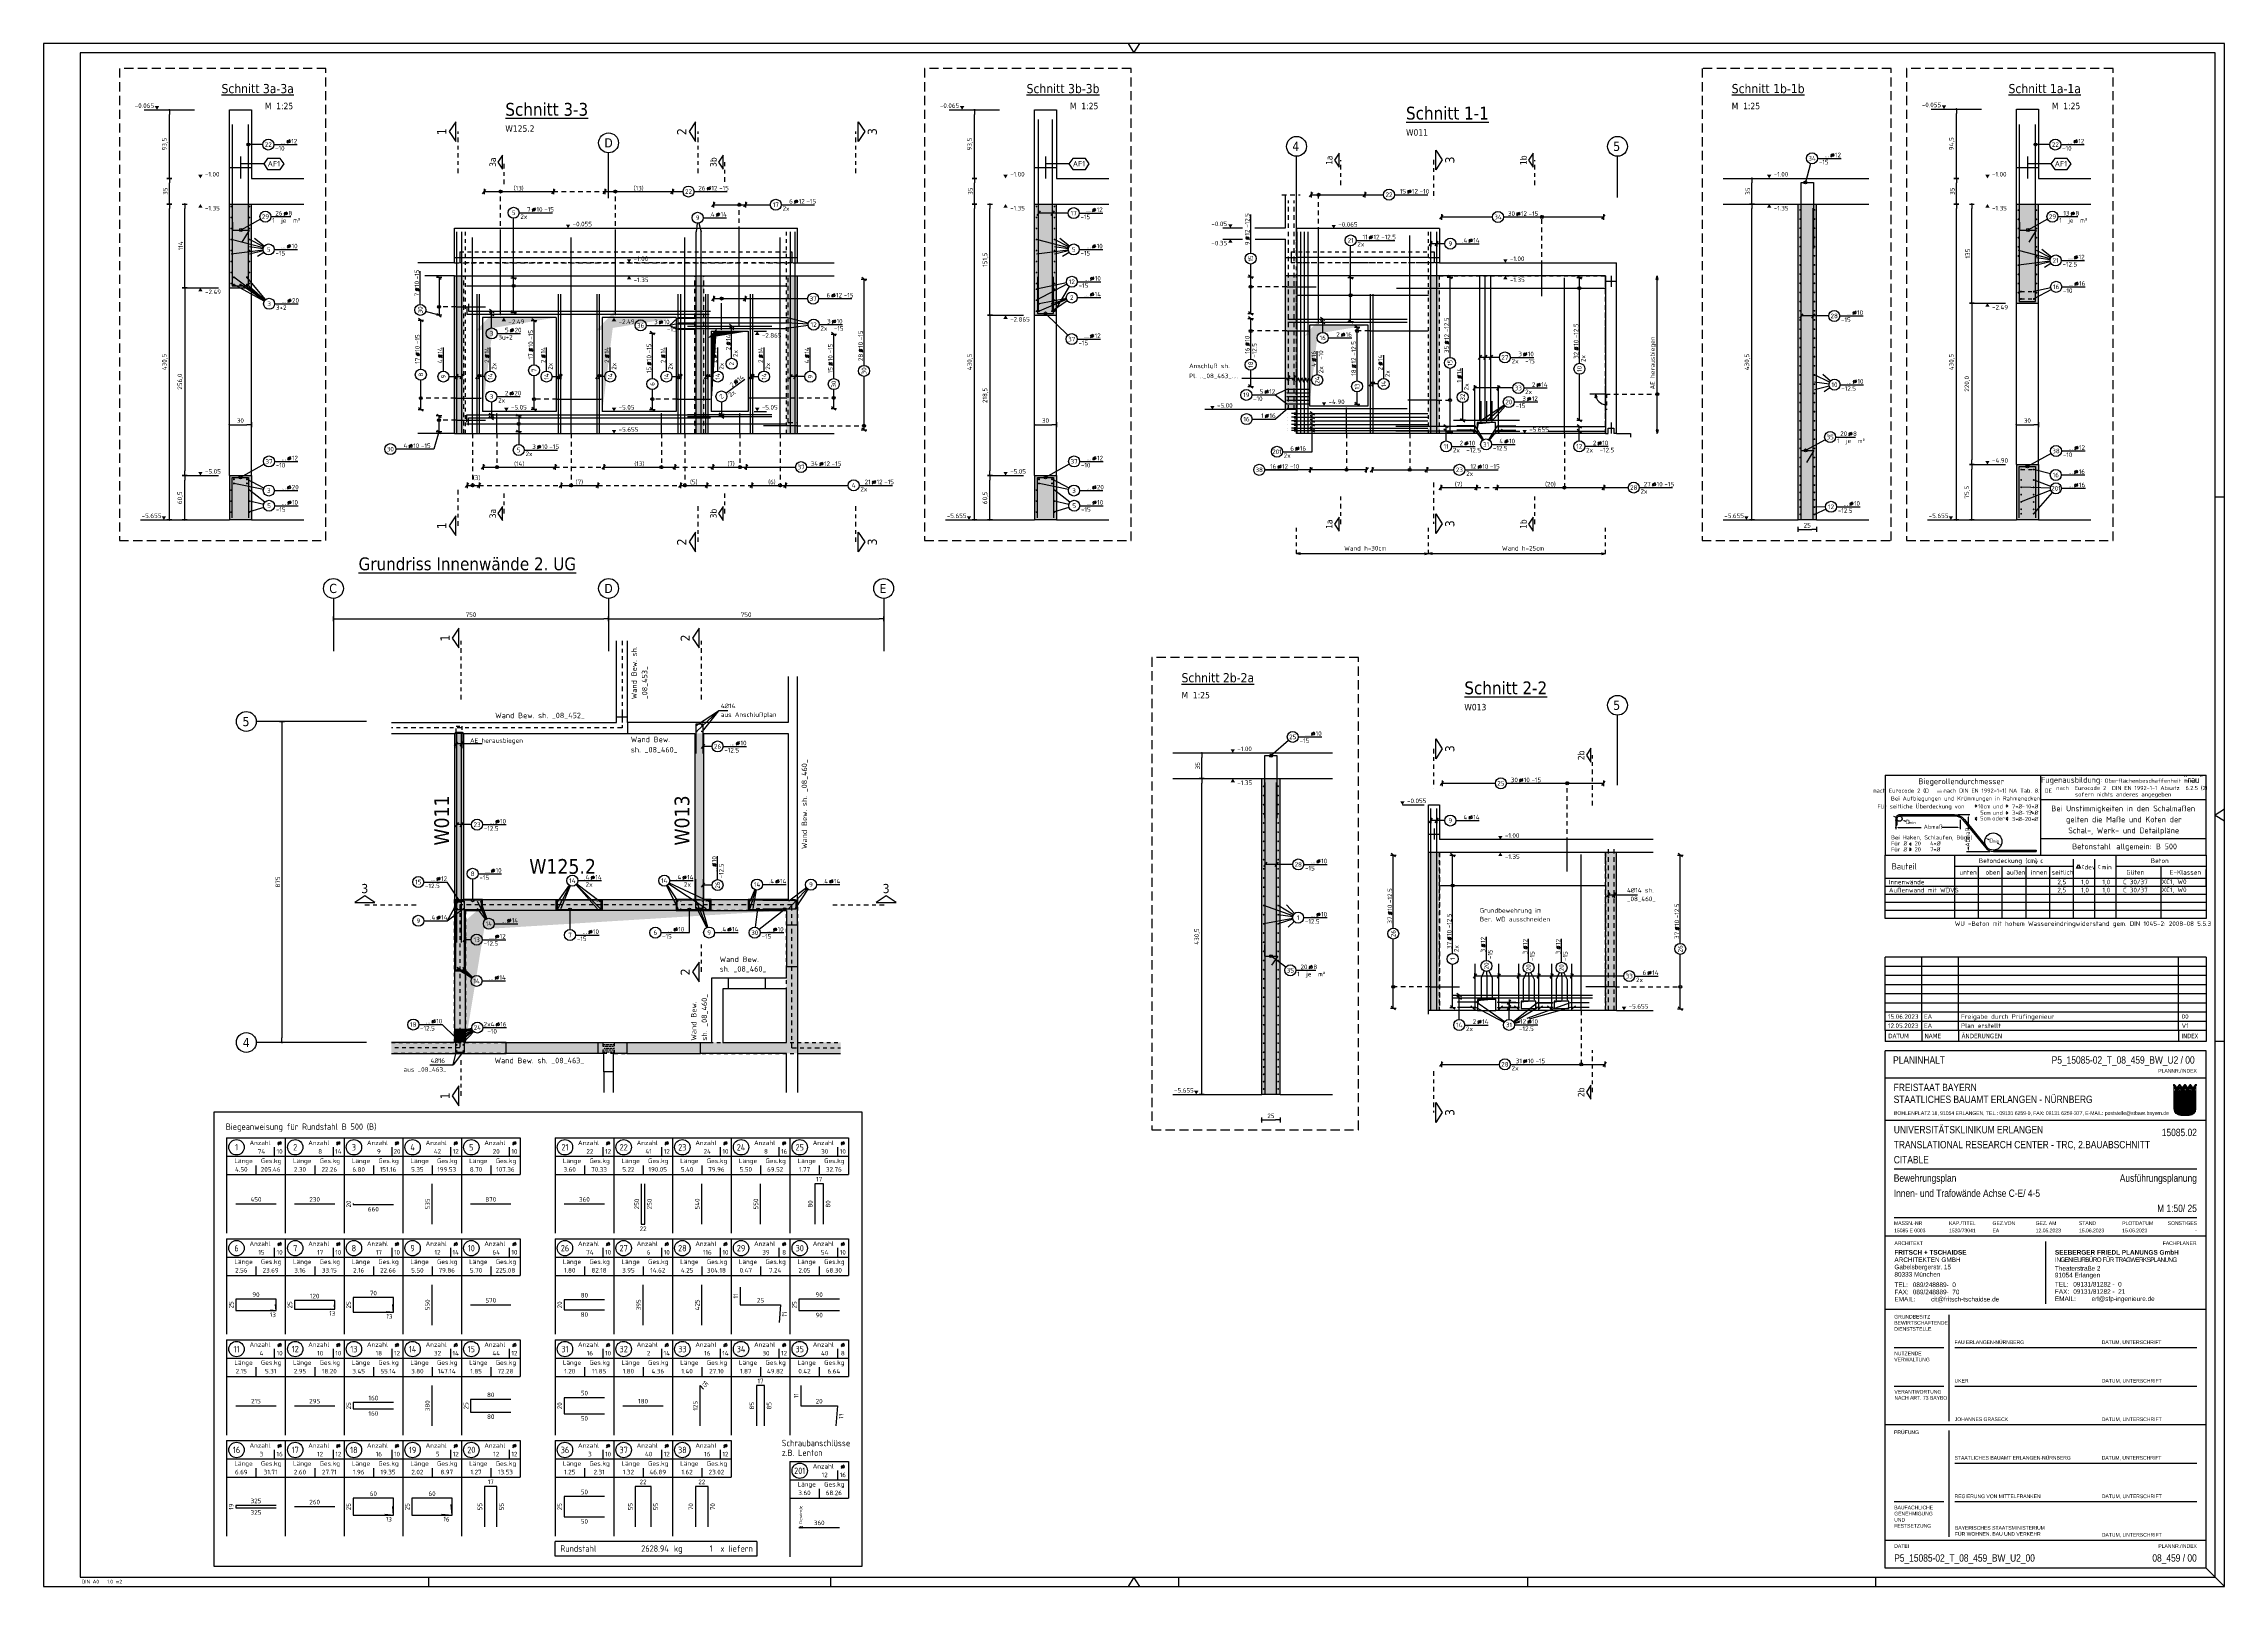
# Model space of a CAD drawing. Extents: x 40 to 149, y 46 to 88.
# Drawn here: x 40 to 99.4, y 46.1 to 88.1 of the extents above; entities that cross this region are included whole.
import ezdxf
from ezdxf.enums import TextEntityAlignment as Align

# ---------------------------------------------------------------- set-up
doc = ezdxf.new("R2010")
doc.units = 0
doc.header["$LTSCALE"] = 0.5
for name, pattern in [('AUSGEZOGEN', [1000.01, 1000, 0.01]), ('DASHDOTSMALL', [1.05, 0.5, -0.25, 0.05, -0.25]), ('DASHED', [0.75, 0.5, -0.25]), ('DIVIDE2', [0.625, 0.25, -0.125, 0, -0.125, 0, -0.125]), ('DOT', [0.175, 0.05, -0.125]), ('HIDDEN', [0.375, 0.25, -0.125]), ('HIDDEN2', [0.187, 0.125, -0.062]), ('HIDDEN4', [0.12, 0.02, -0.1]), ('PUNKT', [0.175, 0.05, -0.125]), ('STRICHLINIE', [0.75, 0.5, -0.25]), ('STRICHPUNKT', [1, 0.5, -0.25, 0, -0.25]), ('STRICHPUNKT2', [0.55, 0.25, -0.125, 0.05, -0.125]), ('VERDECKT', [0.375, 0.25, -0.125])]:
    doc.linetypes.add(name, pattern=pattern)
for name, color, linetype in [('1.UG', 7, 'Continuous'), ('40 A Plankopf Text F+T', 7, 'Continuous'), ('ACHSEN', 7, 'Continuous'), ('AFB', 7, 'Continuous'), ('AFU', 7, 'Continuous'), ('BET-ANS', 7, 'Continuous'), ('BETON', 7, 'Continuous'), ('Brüstung 1.UG', 7, 'Continuous'), ('DETAIL', 7, 'Continuous'), ('DRUEBER', 7, 'Continuous'), ('Fugenband', 7, 'Continuous'), ('grau_dunkel', 7, 'Continuous'), ('grau_mittel', 7, 'Continuous'), ('HILFE', 7, 'Continuous'), ('koten', 7, 'Continuous'), ('MASSE', 7, 'Continuous'), ('OBJEKT', 7, 'Continuous'), ('RAHMEN', 7, 'Continuous'), ('RND', 7, 'Continuous'), ('RND_BILD', 7, 'Continuous'), ('SCHNITTE', 7, 'STRICHPUNKT'), ('SFP_Achsen', 7, 'Continuous'), ('STEMPEL', 7, 'Continuous'), ('TEXT', 7, 'Continuous'), ('VERDECKT', 7, 'Continuous')]:
    doc.layers.add(name, color=color, linetype=linetype)
doc.layers.add('NOPLOT', color=7, linetype='Continuous', plot=False)
doc.styles.add('ERSTELLTER_STIL_3', font='arial.ttf')
doc.styles.add('ERSTELLTER_STIL_4', font='arialbd.ttf')
doc.styles.add('helv', font='tahoma.ttf')
doc.styles.add('plankopf_ArialN', font='ARIALN.TTF')
doc.styles.add('txt', font='isocp.shx')
doc.linetypes.add('AFU_50K', pattern='A,0.15,["/",Standard,S=0.2,R=0,X=-0.01,Y=-0.1],0.07,["/",Standard,S=0.2,R=0,X=-0.01,Y=-0.1],0.15', length=0.37)
doc.linetypes.add('AFU_50L', pattern='A,0.75,["/",Standard,S=0.2,R=0,X=-0.01,Y=-0.1],0.07,["/",Standard,S=0.2,R=0,X=-0.01,Y=-0.1],0.75', length=1.57)
doc.linetypes.add('AFU_50M', pattern='A,0.45,["/",Standard,S=0.2,R=0,X=-0.01,Y=-0.1],0.07,["/",Standard,S=0.2,R=0,X=-0.01,Y=-0.1],0.45', length=0.97)
doc.dimstyles.new('DOT_I', dxfattribs={"dimscale": 0.5, "dimtxt": 0.25, "dimasz": 0.25, "dimexe": 0.1, "dimexo": 0.3, "dimgap": 0.1, "dimtad": 1, "dimdec": 3, "dimzin": 3, "dimtxsty": 'txt', "dimblk": 'DOT', "dimblk1": 'DOT', "dimblk2": 'DOT', "dimsah": 1, "dimcen": 0.1, "dimse1": 1, "dimse2": 1, "dimazin": 0, "dimtfac": 1, "dimtdec": 4, "dimtix": 1, "dimtmove": 2, "dimatfit": 3, "dimfxl": 0, "dimtvp": 1, "dimtolj": 1, "dimtzin": 0, "dimarcsym": 0})
pattern_1 = [(0, (-40.828506, 443.27496), (0.025, 0.05), [0, -0.05])]
pattern_2 = [(0, (-322.07857, -163.97815), (8e-17, 0.254), [])]

# ---------------------------------------------------------------- blocks, each defined once
blk = doc.blocks.new('RND_LEI')
at = {"layer": 'RND', "color": 7, "linetype": 'Continuous'}
blk.add_line((1.02, 0.07), (1.19, 0.27), dxfattribs=at)
for centre, radius in [((0, 0), 0.3), ((1.11, 0.17), 0.075)]:
    blk.add_circle(centre, radius, dxfattribs=at)
at = {"layer": 'RND', "color": 7, "linetype": 'Continuous', "style": 'txt'}
blk.add_attdef('POSL', text='', height=0.25, dxfattribs=at).set_placement((0, 0), align=Align.MIDDLE)
blk.add_attdef('ANZ', text='', height=0.25, dxfattribs=at).set_placement((0.93, 0.06), align=Align.RIGHT)
for tag, p in [('DUM', (1.25, 0.06)), ('ABSTD', (1.67, 0.06)), ('POSTXT', (0.37, -0.33))]:
    blk.add_attdef(tag, p, '', height=0.25, dxfattribs=at)
blk = doc.blocks.new('lei_gre')
at = {"layer": 'RND', "color": 7, "linetype": 'Continuous'}
for p, q in [((-0.09, -0.12), (0.09, 0.12)), ((0, 0.15), (0, -0.15))]:
    blk.add_line(p, q, dxfattribs=at)
blk = doc.blocks.new('OKRD_O')
at = {"color": 0, "linetype": 'ByBlock'}
blk.add_solid([(-0.12, 0.2), (0.12, 0.2), (0, 0)], dxfattribs=at)
at = {"color": 0, "linetype": 'ByBlock', "style": 'txt'}
blk.add_attdef('OKRD', (0.25, 0.1), '', height=0.25, dxfattribs=at)
blk = doc.blocks.new('OKRD_U')
at = {"color": 0, "linetype": 'ByBlock'}
blk.add_solid([(-0.12, -0.2), (0.12, -0.2), (0, 0)], dxfattribs=at)
at = {"color": 0, "linetype": 'ByBlock', "style": 'txt'}
blk.add_attdef('OKRD', (0.25, -0.35), '', height=0.25, dxfattribs=at)
blk = doc.blocks.new('SCHN-1')
at = {"layer": 'SCHNITTE', "color": 5, "linetype": 'Continuous'}
blk.add_lwpolyline([(0.54, 0.13), (0, 0.49), (-0.54, 0.13)], close=True, dxfattribs=at)
at = {"layer": 'SCHNITTE', "color": 6, "linetype": 'Continuous', "style": 'helv'}
blk.add_attdef('SCHN-1', text='', height=0.5, dxfattribs=at).set_placement((0, 0.64), align=Align.CENTER)
blk = doc.blocks.new('DOT')
at = {"layer": 'MASSE', "color": 7, "linetype": 'Continuous'}
for p, q in [((0, 0), (-1, 0)), ((0, 0.54), (0, -0.54))]:
    blk.add_line(p, q, dxfattribs=at)
at = {"layer": 'MASSE', "color": 7, "linetype": 'Continuous', "const_width": 0.2}
blk.add_lwpolyline([(-0.1, 0, 1), (0.1, 0, 1)], format="xyb", close=True, dxfattribs=at)
blk = doc.blocks.new('*D22')
at = {"layer": 'DEFPOINTS', "color": 0, "linetype": 'AUSGEZOGEN', "transparency": 16777216}
for p in [(47.856, 72.426), (55.356, 72.426), (55.356, 72.426)]:
    blk.add_point(p, dxfattribs=at)
at = {"layer": 'MASSE', "color": 0, "linetype": 'AUSGEZOGEN', "lineweight": -2, "transparency": 16777216}
blk.add_line((47.981, 72.426), (55.231, 72.426), dxfattribs=at)
at = {"layer": 'MASSE', "color": 0, "linetype": 'AUSGEZOGEN', "lineweight": -2, "transparency": 16777216, "xscale": 0.125, "yscale": 0.125, "zscale": 0.125, "rotation": 180}
blk.add_blockref('DOT', (47.856, 72.426), dxfattribs=at)
at = {"layer": 'MASSE', "color": 0, "linetype": 'AUSGEZOGEN', "lineweight": -2, "transparency": 16777216, "xscale": 0.125, "yscale": 0.125, "zscale": 0.125}
blk.add_blockref('DOT', (55.356, 72.426), dxfattribs=at)
at = {"layer": 'MASSE', "color": 0, "linetype": 'AUSGEZOGEN', "transparency": 16777216, "insert": (51.606, 72.539), "char_height": 0.125, "attachment_point": 5, "style": 'txt'}
blk.add_mtext('\\A1;750', dxfattribs=at)
blk = doc.blocks.new('*D23')
at = {"layer": 'DEFPOINTS', "color": 0, "linetype": 'AUSGEZOGEN', "transparency": 16777216}
for p in [(55.356, 72.426), (62.856, 72.426), (62.856, 72.426)]:
    blk.add_point(p, dxfattribs=at)
at = {"layer": 'MASSE', "color": 0, "linetype": 'AUSGEZOGEN', "lineweight": -2, "transparency": 16777216}
blk.add_line((55.481, 72.426), (62.731, 72.426), dxfattribs=at)
at = {"layer": 'MASSE', "color": 0, "linetype": 'AUSGEZOGEN', "lineweight": -2, "transparency": 16777216, "xscale": 0.125, "yscale": 0.125, "zscale": 0.125, "rotation": 180}
blk.add_blockref('DOT', (55.356, 72.426), dxfattribs=at)
at = {"layer": 'MASSE', "color": 0, "linetype": 'AUSGEZOGEN', "lineweight": -2, "transparency": 16777216, "xscale": 0.125, "yscale": 0.125, "zscale": 0.125}
blk.add_blockref('DOT', (62.856, 72.426), dxfattribs=at)
at = {"layer": 'MASSE', "color": 0, "linetype": 'AUSGEZOGEN', "transparency": 16777216, "insert": (59.106, 72.539), "char_height": 0.125, "attachment_point": 5, "style": 'txt'}
blk.add_mtext('\\A1;750', dxfattribs=at)
blk = doc.blocks.new('Pfeillinie')
at = {"layer": 'TEXT', "linetype": 'Continuous'}
blk.add_hatch(color=7, dxfattribs=at).paths.add_polyline_path([(0, 0), (-0.8, 0.2), (-0.8, 0), (-0.8, -0.2)])
at = {"layer": 'TEXT', "color": 7, "linetype": 'Continuous'}
for p, q in [((-0.8, 0), (-0.8, 0.2)), ((-0.8, 0.2), (0, 0)), ((-0.8, 0), (-0.8, -0.2)), ((-0.8, -0.2), (0, 0))]:
    blk.add_line(p, q, dxfattribs=at)
blk = doc.blocks.new('SCHN-2')
at = {"layer": 'SCHNITTE', "color": 6, "linetype": 'Continuous'}
blk.add_lwpolyline([(0.38, 0.09), (0, 0.34), (-0.38, 0.09)], close=True, dxfattribs=at)
at = {"layer": 'SCHNITTE', "color": 1, "linetype": 'DASHDOTSMALL', "style": 'helv'}
blk.add_attdef('SCHN-2', text='', height=0.35, dxfattribs=at).set_placement((0, 0.45), align=Align.CENTER)
blk = doc.blocks.new('*D28')
at = {"layer": 'DEFPOINTS', "color": 0, "linetype": 'AUSGEZOGEN', "transparency": 16777216}
for p in [(92.52, 76.631), (92.52, 76.631), (92.52, 75.121)]:
    blk.add_point(p, dxfattribs=at)
at = {"layer": 'MASSE', "color": 0, "linetype": 'AUSGEZOGEN', "lineweight": -2, "transparency": 16777216}
blk.add_line((92.52, 75.246), (92.52, 76.506), dxfattribs=at)
at = {"layer": 'MASSE', "color": 0, "linetype": 'AUSGEZOGEN', "lineweight": -2, "transparency": 16777216, "xscale": 0.125, "yscale": 0.125, "zscale": 0.125}
for p, rotation in [((92.52, 76.631), 90), ((92.52, 75.121), 270)]:
    blk.add_blockref('DOT', p, dxfattribs=dict(at, rotation=rotation))
at = {"layer": 'MASSE', "color": 0, "linetype": 'AUSGEZOGEN', "transparency": 16777216, "insert": (92.398, 75.876), "char_height": 0.125, "attachment_point": 5, "rotation": 90, "style": 'txt'}
blk.add_mtext('\\A1;75,5', dxfattribs=at)
blk = doc.blocks.new('*D29')
at = {"layer": 'DEFPOINTS', "color": 0, "linetype": 'AUSGEZOGEN', "transparency": 16777216}
for p in [(92.099, 83.731), (92.099, 83.731), (92.099, 75.121)]:
    blk.add_point(p, dxfattribs=at)
at = {"layer": 'MASSE', "color": 0, "linetype": 'AUSGEZOGEN', "lineweight": -2, "transparency": 16777216}
blk.add_line((92.099, 75.246), (92.099, 83.606), dxfattribs=at)
at = {"layer": 'MASSE', "color": 0, "linetype": 'AUSGEZOGEN', "lineweight": -2, "transparency": 16777216, "xscale": 0.125, "yscale": 0.125, "zscale": 0.125}
for p, rotation in [((92.099, 83.731), 90), ((92.099, 75.121), 270)]:
    blk.add_blockref('DOT', p, dxfattribs=dict(at, rotation=rotation))
at = {"layer": 'MASSE', "color": 0, "linetype": 'AUSGEZOGEN', "transparency": 16777216, "insert": (91.977, 79.426), "char_height": 0.125, "attachment_point": 5, "rotation": 90, "style": 'txt'}
blk.add_mtext('\\A1;430,5', dxfattribs=at)
blk = doc.blocks.new('*D30')
at = {"layer": 'DEFPOINTS', "color": 0, "linetype": 'AUSGEZOGEN', "transparency": 16777216}
for p in [(92.099, 84.431), (92.099, 84.431), (92.099, 83.731)]:
    blk.add_point(p, dxfattribs=at)
at = {"layer": 'MASSE', "color": 0, "linetype": 'AUSGEZOGEN', "lineweight": -2, "transparency": 16777216}
blk.add_line((92.099, 83.856), (92.099, 84.306), dxfattribs=at)
at = {"layer": 'MASSE', "color": 0, "linetype": 'AUSGEZOGEN', "lineweight": -2, "transparency": 16777216, "xscale": 0.125, "yscale": 0.125, "zscale": 0.125}
for p, rotation in [((92.099, 84.431), 90), ((92.099, 83.731), 270)]:
    blk.add_blockref('DOT', p, dxfattribs=dict(at, rotation=rotation))
at = {"layer": 'MASSE', "color": 0, "linetype": 'AUSGEZOGEN', "transparency": 16777216, "insert": (91.987, 84.081), "char_height": 0.125, "attachment_point": 5, "rotation": 90, "style": 'txt'}
blk.add_mtext('\\A1;35', dxfattribs=at)
blk = doc.blocks.new('*D31')
at = {"layer": 'DEFPOINTS', "color": 0, "linetype": 'AUSGEZOGEN', "transparency": 16777216}
for p in [(92.52, 81.031), (92.52, 76.631), (92.52, 76.631)]:
    blk.add_point(p, dxfattribs=at)
at = {"layer": 'MASSE', "color": 0, "linetype": 'AUSGEZOGEN', "lineweight": -2, "transparency": 16777216}
blk.add_line((92.52, 80.906), (92.52, 76.756), dxfattribs=at)
at = {"layer": 'MASSE', "color": 0, "linetype": 'AUSGEZOGEN', "lineweight": -2, "transparency": 16777216, "xscale": 0.125, "yscale": 0.125, "zscale": 0.125}
for p, rotation in [((92.52, 81.031), 90), ((92.52, 76.631), 270)]:
    blk.add_blockref('DOT', p, dxfattribs=dict(at, rotation=rotation))
at = {"layer": 'MASSE', "color": 0, "linetype": 'AUSGEZOGEN', "transparency": 16777216, "insert": (92.398, 78.831), "char_height": 0.125, "attachment_point": 5, "rotation": 90, "style": 'txt'}
blk.add_mtext('\\A1;220,0', dxfattribs=at)
blk = doc.blocks.new('*D32')
at = {"layer": 'DEFPOINTS', "color": 0, "linetype": 'AUSGEZOGEN', "transparency": 16777216}
for p in [(92.52, 83.731), (92.52, 83.731), (92.52, 81.031)]:
    blk.add_point(p, dxfattribs=at)
at = {"layer": 'MASSE', "color": 0, "linetype": 'AUSGEZOGEN', "lineweight": -2, "transparency": 16777216}
blk.add_line((92.52, 81.156), (92.52, 83.606), dxfattribs=at)
at = {"layer": 'MASSE', "color": 0, "linetype": 'AUSGEZOGEN', "lineweight": -2, "transparency": 16777216, "xscale": 0.125, "yscale": 0.125, "zscale": 0.125}
for p, rotation in [((92.52, 83.731), 90), ((92.52, 81.031), 270)]:
    blk.add_blockref('DOT', p, dxfattribs=dict(at, rotation=rotation))
at = {"layer": 'MASSE', "color": 0, "linetype": 'AUSGEZOGEN', "transparency": 16777216, "insert": (92.408, 82.381), "char_height": 0.125, "attachment_point": 5, "rotation": 90, "style": 'txt'}
blk.add_mtext('\\A1;135', dxfattribs=at)
blk = doc.blocks.new('*D33')
at = {"layer": 'DEFPOINTS', "color": 0, "linetype": 'AUSGEZOGEN', "transparency": 16777216}
for p in [(93.735, 77.717), (94.335, 77.717), (94.335, 77.717)]:
    blk.add_point(p, dxfattribs=at)
at = {"layer": 'MASSE', "color": 0, "linetype": 'AUSGEZOGEN', "lineweight": -2, "transparency": 16777216}
blk.add_line((93.86, 77.717), (94.21, 77.717), dxfattribs=at)
at = {"layer": 'MASSE', "color": 0, "linetype": 'AUSGEZOGEN', "lineweight": -2, "transparency": 16777216, "xscale": 0.125, "yscale": 0.125, "zscale": 0.125, "rotation": 180}
blk.add_blockref('DOT', (93.735, 77.717), dxfattribs=at)
at = {"layer": 'MASSE', "color": 0, "linetype": 'AUSGEZOGEN', "lineweight": -2, "transparency": 16777216, "xscale": 0.125, "yscale": 0.125, "zscale": 0.125}
blk.add_blockref('DOT', (94.335, 77.717), dxfattribs=at)
at = {"layer": 'MASSE', "color": 0, "linetype": 'AUSGEZOGEN', "transparency": 16777216, "insert": (94.035, 77.83), "char_height": 0.125, "attachment_point": 5, "style": 'txt'}
blk.add_mtext('\\A1;30', dxfattribs=at)
blk = doc.blocks.new('*D25')
at = {"layer": 'DEFPOINTS', "color": 0, "linetype": 'AUSGEZOGEN', "transparency": 16777216}
for p in [(86.525, 83.731), (86.525, 83.731), (86.525, 75.121)]:
    blk.add_point(p, dxfattribs=at)
at = {"layer": 'MASSE', "color": 0, "linetype": 'AUSGEZOGEN', "lineweight": -2, "transparency": 16777216}
blk.add_line((86.525, 75.246), (86.525, 83.606), dxfattribs=at)
at = {"layer": 'MASSE', "color": 0, "linetype": 'AUSGEZOGEN', "lineweight": -2, "transparency": 16777216, "xscale": 0.125, "yscale": 0.125, "zscale": 0.125}
for p, rotation in [((86.525, 83.731), 90), ((86.525, 75.121), 270)]:
    blk.add_blockref('DOT', p, dxfattribs=dict(at, rotation=rotation))
at = {"layer": 'MASSE', "color": 0, "linetype": 'AUSGEZOGEN', "transparency": 16777216, "insert": (86.403, 79.426), "char_height": 0.125, "attachment_point": 5, "rotation": 90, "style": 'txt'}
blk.add_mtext('\\A1;430,5', dxfattribs=at)
blk = doc.blocks.new('*D26')
at = {"layer": 'DEFPOINTS', "color": 0, "linetype": 'AUSGEZOGEN', "transparency": 16777216}
for p in [(86.525, 84.431), (86.525, 84.431), (86.525, 83.731)]:
    blk.add_point(p, dxfattribs=at)
at = {"layer": 'MASSE', "color": 0, "linetype": 'AUSGEZOGEN', "lineweight": -2, "transparency": 16777216}
blk.add_line((86.525, 83.856), (86.525, 84.306), dxfattribs=at)
at = {"layer": 'MASSE', "color": 0, "linetype": 'AUSGEZOGEN', "lineweight": -2, "transparency": 16777216, "xscale": 0.125, "yscale": 0.125, "zscale": 0.125}
for p, rotation in [((86.525, 84.431), 90), ((86.525, 83.731), 270)]:
    blk.add_blockref('DOT', p, dxfattribs=dict(at, rotation=rotation))
at = {"layer": 'MASSE', "color": 0, "linetype": 'AUSGEZOGEN', "transparency": 16777216, "insert": (86.413, 84.081), "char_height": 0.125, "attachment_point": 5, "rotation": 90, "style": 'txt'}
blk.add_mtext('\\A1;35', dxfattribs=at)
blk = doc.blocks.new('*D27')
at = {"layer": 'DEFPOINTS', "color": 0, "linetype": 'AUSGEZOGEN', "transparency": 16777216}
for p in [(87.785, 74.863), (88.285, 74.863), (88.285, 74.863)]:
    blk.add_point(p, dxfattribs=at)
at = {"layer": 'MASSE', "color": 0, "linetype": 'AUSGEZOGEN', "lineweight": -2, "transparency": 16777216}
blk.add_line((87.91, 74.863), (88.16, 74.863), dxfattribs=at)
at = {"layer": 'MASSE', "color": 0, "linetype": 'AUSGEZOGEN', "lineweight": -2, "transparency": 16777216, "xscale": 0.125, "yscale": 0.125, "zscale": 0.125, "rotation": 180}
blk.add_blockref('DOT', (87.785, 74.863), dxfattribs=at)
at = {"layer": 'MASSE', "color": 0, "linetype": 'AUSGEZOGEN', "lineweight": -2, "transparency": 16777216, "xscale": 0.125, "yscale": 0.125, "zscale": 0.125}
blk.add_blockref('DOT', (88.285, 74.863), dxfattribs=at)
at = {"layer": 'MASSE', "color": 0, "linetype": 'AUSGEZOGEN', "transparency": 16777216, "insert": (88.035, 74.976), "char_height": 0.125, "attachment_point": 5, "style": 'txt'}
blk.add_mtext('\\A1;25', dxfattribs=at)
blk = doc.blocks.new('*D34')
at = {"layer": 'DEFPOINTS', "color": 0, "linetype": 'AUSGEZOGEN', "transparency": 16777216}
for p in [(92.099, 86.321), (92.099, 86.321), (92.099, 84.431)]:
    blk.add_point(p, dxfattribs=at)
at = {"layer": 'MASSE', "color": 0, "linetype": 'AUSGEZOGEN', "lineweight": -2, "transparency": 16777216}
blk.add_line((92.099, 84.556), (92.099, 86.196), dxfattribs=at)
at = {"layer": 'MASSE', "color": 0, "linetype": 'AUSGEZOGEN', "lineweight": -2, "transparency": 16777216, "xscale": 0.125, "yscale": 0.125, "zscale": 0.125}
for p, rotation in [((92.099, 86.321), 90), ((92.099, 84.431), 270)]:
    blk.add_blockref('DOT', p, dxfattribs=dict(at, rotation=rotation))
at = {"layer": 'MASSE', "color": 0, "linetype": 'AUSGEZOGEN', "transparency": 16777216, "insert": (91.977, 85.376), "char_height": 0.125, "attachment_point": 5, "rotation": 90, "style": 'txt'}
blk.add_mtext('\\A1;94,5', dxfattribs=at)
blk = doc.blocks.new('*D35')
at = {"layer": 'DEFPOINTS', "color": 0, "linetype": 'AUSGEZOGEN', "transparency": 16777216}
for p in [(43.804, 76.331), (43.804, 76.331), (43.804, 75.121)]:
    blk.add_point(p, dxfattribs=at)
at = {"layer": 'MASSE', "color": 0, "linetype": 'AUSGEZOGEN', "lineweight": -2, "transparency": 16777216}
blk.add_line((43.804, 75.246), (43.804, 76.206), dxfattribs=at)
at = {"layer": 'MASSE', "color": 0, "linetype": 'AUSGEZOGEN', "lineweight": -2, "transparency": 16777216, "xscale": 0.125, "yscale": 0.125, "zscale": 0.125}
for p, rotation in [((43.804, 76.331), 90), ((43.804, 75.121), 270)]:
    blk.add_blockref('DOT', p, dxfattribs=dict(at, rotation=rotation))
at = {"layer": 'MASSE', "color": 0, "linetype": 'AUSGEZOGEN', "transparency": 16777216, "insert": (43.682, 75.726), "char_height": 0.125, "attachment_point": 5, "rotation": 90, "style": 'txt'}
blk.add_mtext('\\A1;60,5', dxfattribs=at)
blk = doc.blocks.new('*D36')
at = {"layer": 'DEFPOINTS', "color": 0, "linetype": 'AUSGEZOGEN', "transparency": 16777216}
for p in [(43.383, 83.731), (43.383, 83.731), (43.383, 75.121)]:
    blk.add_point(p, dxfattribs=at)
at = {"layer": 'MASSE', "color": 0, "linetype": 'AUSGEZOGEN', "lineweight": -2, "transparency": 16777216}
blk.add_line((43.383, 75.246), (43.383, 83.606), dxfattribs=at)
at = {"layer": 'MASSE', "color": 0, "linetype": 'AUSGEZOGEN', "lineweight": -2, "transparency": 16777216, "xscale": 0.125, "yscale": 0.125, "zscale": 0.125}
for p, rotation in [((43.383, 83.731), 90), ((43.383, 75.121), 270)]:
    blk.add_blockref('DOT', p, dxfattribs=dict(at, rotation=rotation))
at = {"layer": 'MASSE', "color": 0, "linetype": 'AUSGEZOGEN', "transparency": 16777216, "insert": (43.261, 79.426), "char_height": 0.125, "attachment_point": 5, "rotation": 90, "style": 'txt'}
blk.add_mtext('\\A1;430,5', dxfattribs=at)
blk = doc.blocks.new('*D37')
at = {"layer": 'DEFPOINTS', "color": 0, "linetype": 'AUSGEZOGEN', "transparency": 16777216}
for p in [(43.383, 84.431), (43.383, 84.431), (43.383, 83.731)]:
    blk.add_point(p, dxfattribs=at)
at = {"layer": 'MASSE', "color": 0, "linetype": 'AUSGEZOGEN', "lineweight": -2, "transparency": 16777216}
blk.add_line((43.383, 83.856), (43.383, 84.306), dxfattribs=at)
at = {"layer": 'MASSE', "color": 0, "linetype": 'AUSGEZOGEN', "lineweight": -2, "transparency": 16777216, "xscale": 0.125, "yscale": 0.125, "zscale": 0.125}
for p, rotation in [((43.383, 84.431), 90), ((43.383, 83.731), 270)]:
    blk.add_blockref('DOT', p, dxfattribs=dict(at, rotation=rotation))
at = {"layer": 'MASSE', "color": 0, "linetype": 'AUSGEZOGEN', "transparency": 16777216, "insert": (43.27, 84.081), "char_height": 0.125, "attachment_point": 5, "rotation": 90, "style": 'txt'}
blk.add_mtext('\\A1;35', dxfattribs=at)
blk = doc.blocks.new('*D38')
at = {"layer": 'DEFPOINTS', "color": 0, "linetype": 'AUSGEZOGEN', "transparency": 16777216}
for p in [(43.804, 81.451), (43.804, 76.331), (43.804, 76.331)]:
    blk.add_point(p, dxfattribs=at)
at = {"layer": 'MASSE', "color": 0, "linetype": 'AUSGEZOGEN', "lineweight": -2, "transparency": 16777216}
blk.add_line((43.804, 81.326), (43.804, 76.456), dxfattribs=at)
at = {"layer": 'MASSE', "color": 0, "linetype": 'AUSGEZOGEN', "lineweight": -2, "transparency": 16777216, "xscale": 0.125, "yscale": 0.125, "zscale": 0.125}
for p, rotation in [((43.804, 81.451), 90), ((43.804, 76.331), 270)]:
    blk.add_blockref('DOT', p, dxfattribs=dict(at, rotation=rotation))
at = {"layer": 'MASSE', "color": 0, "linetype": 'AUSGEZOGEN', "transparency": 16777216, "insert": (43.682, 78.891), "char_height": 0.125, "attachment_point": 5, "rotation": 90, "style": 'txt'}
blk.add_mtext('\\A1;256,0', dxfattribs=at)
blk = doc.blocks.new('*D39')
at = {"layer": 'DEFPOINTS', "color": 0, "linetype": 'AUSGEZOGEN', "transparency": 16777216}
for p in [(43.804, 83.731), (43.804, 83.731), (43.804, 81.451)]:
    blk.add_point(p, dxfattribs=at)
at = {"layer": 'MASSE', "color": 0, "linetype": 'AUSGEZOGEN', "lineweight": -2, "transparency": 16777216}
blk.add_line((43.804, 81.576), (43.804, 83.606), dxfattribs=at)
at = {"layer": 'MASSE', "color": 0, "linetype": 'AUSGEZOGEN', "lineweight": -2, "transparency": 16777216, "xscale": 0.125, "yscale": 0.125, "zscale": 0.125}
for p, rotation in [((43.804, 83.731), 90), ((43.804, 81.451), 270)]:
    blk.add_blockref('DOT', p, dxfattribs=dict(at, rotation=rotation))
at = {"layer": 'MASSE', "color": 0, "linetype": 'AUSGEZOGEN', "transparency": 16777216, "insert": (43.691, 82.591), "char_height": 0.125, "attachment_point": 5, "rotation": 90, "style": 'txt'}
blk.add_mtext('\\A1;114', dxfattribs=at)
blk = doc.blocks.new('*D40')
at = {"layer": 'DEFPOINTS', "color": 0, "linetype": 'AUSGEZOGEN', "transparency": 16777216}
for p in [(45.019, 77.717), (45.619, 77.717), (45.619, 77.717)]:
    blk.add_point(p, dxfattribs=at)
at = {"layer": 'MASSE', "color": 0, "linetype": 'AUSGEZOGEN', "lineweight": -2, "transparency": 16777216}
blk.add_line((45.144, 77.717), (45.494, 77.717), dxfattribs=at)
at = {"layer": 'MASSE', "color": 0, "linetype": 'AUSGEZOGEN', "lineweight": -2, "transparency": 16777216, "xscale": 0.125, "yscale": 0.125, "zscale": 0.125, "rotation": 180}
blk.add_blockref('DOT', (45.019, 77.717), dxfattribs=at)
at = {"layer": 'MASSE', "color": 0, "linetype": 'AUSGEZOGEN', "lineweight": -2, "transparency": 16777216, "xscale": 0.125, "yscale": 0.125, "zscale": 0.125}
blk.add_blockref('DOT', (45.619, 77.717), dxfattribs=at)
at = {"layer": 'MASSE', "color": 0, "linetype": 'AUSGEZOGEN', "transparency": 16777216, "insert": (45.319, 77.83), "char_height": 0.125, "attachment_point": 5, "style": 'txt'}
blk.add_mtext('\\A1;30', dxfattribs=at)
blk = doc.blocks.new('*D41')
at = {"layer": 'DEFPOINTS', "color": 0, "linetype": 'AUSGEZOGEN', "transparency": 16777216}
for p in [(43.383, 86.301), (43.383, 86.301), (43.383, 84.431)]:
    blk.add_point(p, dxfattribs=at)
at = {"layer": 'MASSE', "color": 0, "linetype": 'AUSGEZOGEN', "lineweight": -2, "transparency": 16777216}
blk.add_line((43.383, 84.556), (43.383, 86.176), dxfattribs=at)
at = {"layer": 'MASSE', "color": 0, "linetype": 'AUSGEZOGEN', "lineweight": -2, "transparency": 16777216, "xscale": 0.125, "yscale": 0.125, "zscale": 0.125}
for p, rotation in [((43.383, 86.301), 90), ((43.383, 84.431), 270)]:
    blk.add_blockref('DOT', p, dxfattribs=dict(at, rotation=rotation))
at = {"layer": 'MASSE', "color": 0, "linetype": 'AUSGEZOGEN', "transparency": 16777216, "insert": (43.261, 85.366), "char_height": 0.125, "attachment_point": 5, "rotation": 90, "style": 'txt'}
blk.add_mtext('\\A1;93,5', dxfattribs=at)
blk = doc.blocks.new('*D43')
at = {"layer": 'DEFPOINTS', "color": 0, "linetype": 'AUSGEZOGEN', "transparency": 16777216}
for p in [(65.752, 76.331), (65.752, 76.331), (65.752, 75.121)]:
    blk.add_point(p, dxfattribs=at)
at = {"layer": 'MASSE', "color": 0, "linetype": 'AUSGEZOGEN', "lineweight": -2, "transparency": 16777216}
blk.add_line((65.752, 75.246), (65.752, 76.206), dxfattribs=at)
at = {"layer": 'MASSE', "color": 0, "linetype": 'AUSGEZOGEN', "lineweight": -2, "transparency": 16777216, "xscale": 0.125, "yscale": 0.125, "zscale": 0.125}
for p, rotation in [((65.752, 76.331), 90), ((65.752, 75.121), 270)]:
    blk.add_blockref('DOT', p, dxfattribs=dict(at, rotation=rotation))
at = {"layer": 'MASSE', "color": 0, "linetype": 'AUSGEZOGEN', "transparency": 16777216, "insert": (65.631, 75.726), "char_height": 0.125, "attachment_point": 5, "rotation": 90, "style": 'txt'}
blk.add_mtext('\\A1;60,5', dxfattribs=at)
blk = doc.blocks.new('*D44')
at = {"layer": 'DEFPOINTS', "color": 0, "linetype": 'AUSGEZOGEN', "transparency": 16777216}
for p in [(65.332, 83.731), (65.332, 83.731), (65.332, 75.121)]:
    blk.add_point(p, dxfattribs=at)
at = {"layer": 'MASSE', "color": 0, "linetype": 'AUSGEZOGEN', "lineweight": -2, "transparency": 16777216}
blk.add_line((65.332, 75.246), (65.332, 83.606), dxfattribs=at)
at = {"layer": 'MASSE', "color": 0, "linetype": 'AUSGEZOGEN', "lineweight": -2, "transparency": 16777216, "xscale": 0.125, "yscale": 0.125, "zscale": 0.125}
for p, rotation in [((65.332, 83.731), 90), ((65.332, 75.121), 270)]:
    blk.add_blockref('DOT', p, dxfattribs=dict(at, rotation=rotation))
at = {"layer": 'MASSE', "color": 0, "linetype": 'AUSGEZOGEN', "transparency": 16777216, "insert": (65.21, 79.426), "char_height": 0.125, "attachment_point": 5, "rotation": 90, "style": 'txt'}
blk.add_mtext('\\A1;430,5', dxfattribs=at)
blk = doc.blocks.new('*D45')
at = {"layer": 'DEFPOINTS', "color": 0, "linetype": 'AUSGEZOGEN', "transparency": 16777216}
for p in [(65.332, 84.431), (65.332, 84.431), (65.332, 83.731)]:
    blk.add_point(p, dxfattribs=at)
at = {"layer": 'MASSE', "color": 0, "linetype": 'AUSGEZOGEN', "lineweight": -2, "transparency": 16777216}
blk.add_line((65.332, 83.856), (65.332, 84.306), dxfattribs=at)
at = {"layer": 'MASSE', "color": 0, "linetype": 'AUSGEZOGEN', "lineweight": -2, "transparency": 16777216, "xscale": 0.125, "yscale": 0.125, "zscale": 0.125}
for p, rotation in [((65.332, 84.431), 90), ((65.332, 83.731), 270)]:
    blk.add_blockref('DOT', p, dxfattribs=dict(at, rotation=rotation))
at = {"layer": 'MASSE', "color": 0, "linetype": 'AUSGEZOGEN', "transparency": 16777216, "insert": (65.219, 84.081), "char_height": 0.125, "attachment_point": 5, "rotation": 90, "style": 'txt'}
blk.add_mtext('\\A1;35', dxfattribs=at)
blk = doc.blocks.new('*D46')
at = {"layer": 'DEFPOINTS', "color": 0, "linetype": 'AUSGEZOGEN', "transparency": 16777216}
for p in [(65.752, 80.701), (65.752, 76.331), (65.752, 76.331)]:
    blk.add_point(p, dxfattribs=at)
at = {"layer": 'MASSE', "color": 0, "linetype": 'AUSGEZOGEN', "lineweight": -2, "transparency": 16777216}
blk.add_line((65.752, 80.576), (65.752, 76.456), dxfattribs=at)
at = {"layer": 'MASSE', "color": 0, "linetype": 'AUSGEZOGEN', "lineweight": -2, "transparency": 16777216, "xscale": 0.125, "yscale": 0.125, "zscale": 0.125}
for p, rotation in [((65.752, 80.701), 90), ((65.752, 76.331), 270)]:
    blk.add_blockref('DOT', p, dxfattribs=dict(at, rotation=rotation))
at = {"layer": 'MASSE', "color": 0, "linetype": 'AUSGEZOGEN', "transparency": 16777216, "insert": (65.631, 78.516), "char_height": 0.125, "attachment_point": 5, "rotation": 90, "style": 'txt'}
blk.add_mtext('\\A1;218,5', dxfattribs=at)
blk = doc.blocks.new('*D47')
at = {"layer": 'DEFPOINTS', "color": 0, "linetype": 'AUSGEZOGEN', "transparency": 16777216}
for p in [(65.752, 83.731), (65.752, 83.731), (65.752, 80.701)]:
    blk.add_point(p, dxfattribs=at)
at = {"layer": 'MASSE', "color": 0, "linetype": 'AUSGEZOGEN', "lineweight": -2, "transparency": 16777216}
blk.add_line((65.752, 80.826), (65.752, 83.606), dxfattribs=at)
at = {"layer": 'MASSE', "color": 0, "linetype": 'AUSGEZOGEN', "lineweight": -2, "transparency": 16777216, "xscale": 0.125, "yscale": 0.125, "zscale": 0.125}
for p, rotation in [((65.752, 83.731), 90), ((65.752, 80.701), 270)]:
    blk.add_blockref('DOT', p, dxfattribs=dict(at, rotation=rotation))
at = {"layer": 'MASSE', "color": 0, "linetype": 'AUSGEZOGEN', "transparency": 16777216, "insert": (65.631, 82.216), "char_height": 0.125, "attachment_point": 5, "rotation": 90, "style": 'txt'}
blk.add_mtext('\\A1;151,5', dxfattribs=at)
blk = doc.blocks.new('*D48')
at = {"layer": 'DEFPOINTS', "color": 0, "linetype": 'AUSGEZOGEN', "transparency": 16777216}
for p in [(66.968, 77.717), (67.568, 77.717), (67.568, 77.717)]:
    blk.add_point(p, dxfattribs=at)
at = {"layer": 'MASSE', "color": 0, "linetype": 'AUSGEZOGEN', "lineweight": -2, "transparency": 16777216}
blk.add_line((67.093, 77.717), (67.443, 77.717), dxfattribs=at)
at = {"layer": 'MASSE', "color": 0, "linetype": 'AUSGEZOGEN', "lineweight": -2, "transparency": 16777216, "xscale": 0.125, "yscale": 0.125, "zscale": 0.125, "rotation": 180}
blk.add_blockref('DOT', (66.968, 77.717), dxfattribs=at)
at = {"layer": 'MASSE', "color": 0, "linetype": 'AUSGEZOGEN', "lineweight": -2, "transparency": 16777216, "xscale": 0.125, "yscale": 0.125, "zscale": 0.125}
blk.add_blockref('DOT', (67.568, 77.717), dxfattribs=at)
at = {"layer": 'MASSE', "color": 0, "linetype": 'AUSGEZOGEN', "transparency": 16777216, "insert": (67.268, 77.83), "char_height": 0.125, "attachment_point": 5, "style": 'txt'}
blk.add_mtext('\\A1;30', dxfattribs=at)
blk = doc.blocks.new('*D42')
at = {"layer": 'DEFPOINTS', "color": 0, "linetype": 'AUSGEZOGEN', "transparency": 16777216}
for p in [(65.332, 86.301), (65.332, 86.301), (65.332, 84.431)]:
    blk.add_point(p, dxfattribs=at)
at = {"layer": 'MASSE', "color": 0, "linetype": 'AUSGEZOGEN', "lineweight": -2, "transparency": 16777216}
blk.add_line((65.332, 84.556), (65.332, 86.176), dxfattribs=at)
at = {"layer": 'MASSE', "color": 0, "linetype": 'AUSGEZOGEN', "lineweight": -2, "transparency": 16777216, "xscale": 0.125, "yscale": 0.125, "zscale": 0.125}
for p, rotation in [((65.332, 86.301), 90), ((65.332, 84.431), 270)]:
    blk.add_blockref('DOT', p, dxfattribs=dict(at, rotation=rotation))
at = {"layer": 'MASSE', "color": 0, "linetype": 'AUSGEZOGEN', "transparency": 16777216, "insert": (65.21, 85.366), "char_height": 0.125, "attachment_point": 5, "rotation": 90, "style": 'txt'}
blk.add_mtext('\\A1;93,5', dxfattribs=at)
blk = doc.blocks.new('*D49')
at = {"layer": 'DEFPOINTS', "color": 0, "linetype": 'AUSGEZOGEN', "transparency": 16777216}
for p in [(71.526, 68.071), (71.526, 68.071), (71.526, 59.461)]:
    blk.add_point(p, dxfattribs=at)
at = {"layer": 'MASSE', "color": 0, "linetype": 'AUSGEZOGEN', "lineweight": -2, "transparency": 16777216}
blk.add_line((71.526, 59.586), (71.526, 67.946), dxfattribs=at)
at = {"layer": 'MASSE', "color": 0, "linetype": 'AUSGEZOGEN', "lineweight": -2, "transparency": 16777216, "xscale": 0.125, "yscale": 0.125, "zscale": 0.125}
for p, rotation in [((71.526, 68.071), 90), ((71.526, 59.461), 270)]:
    blk.add_blockref('DOT', p, dxfattribs=dict(at, rotation=rotation))
at = {"layer": 'MASSE', "color": 0, "linetype": 'AUSGEZOGEN', "transparency": 16777216, "insert": (71.404, 63.766), "char_height": 0.125, "attachment_point": 5, "rotation": 90, "style": 'txt'}
blk.add_mtext('\\A1;430,5', dxfattribs=at)
blk = doc.blocks.new('*D50')
at = {"layer": 'DEFPOINTS', "color": 0, "linetype": 'AUSGEZOGEN', "transparency": 16777216}
for p in [(71.526, 68.771), (71.526, 68.771), (71.526, 68.071)]:
    blk.add_point(p, dxfattribs=at)
at = {"layer": 'MASSE', "color": 0, "linetype": 'AUSGEZOGEN', "lineweight": -2, "transparency": 16777216}
blk.add_line((71.526, 68.196), (71.526, 68.646), dxfattribs=at)
at = {"layer": 'MASSE', "color": 0, "linetype": 'AUSGEZOGEN', "lineweight": -2, "transparency": 16777216, "xscale": 0.125, "yscale": 0.125, "zscale": 0.125}
for p, rotation in [((71.526, 68.771), 90), ((71.526, 68.071), 270)]:
    blk.add_blockref('DOT', p, dxfattribs=dict(at, rotation=rotation))
at = {"layer": 'MASSE', "color": 0, "linetype": 'AUSGEZOGEN', "transparency": 16777216, "insert": (71.414, 68.421), "char_height": 0.125, "attachment_point": 5, "rotation": 90, "style": 'txt'}
blk.add_mtext('\\A1;35', dxfattribs=at)
blk = doc.blocks.new('*D51')
at = {"layer": 'DEFPOINTS', "color": 0, "linetype": 'AUSGEZOGEN', "transparency": 16777216}
for p in [(73.162, 58.766), (73.662, 58.766), (73.662, 58.766)]:
    blk.add_point(p, dxfattribs=at)
at = {"layer": 'MASSE', "color": 0, "linetype": 'AUSGEZOGEN', "lineweight": -2, "transparency": 16777216}
blk.add_line((73.287, 58.766), (73.537, 58.766), dxfattribs=at)
at = {"layer": 'MASSE', "color": 0, "linetype": 'AUSGEZOGEN', "lineweight": -2, "transparency": 16777216, "xscale": 0.125, "yscale": 0.125, "zscale": 0.125, "rotation": 180}
blk.add_blockref('DOT', (73.162, 58.766), dxfattribs=at)
at = {"layer": 'MASSE', "color": 0, "linetype": 'AUSGEZOGEN', "lineweight": -2, "transparency": 16777216, "xscale": 0.125, "yscale": 0.125, "zscale": 0.125}
blk.add_blockref('DOT', (73.662, 58.766), dxfattribs=at)
at = {"layer": 'MASSE', "color": 0, "linetype": 'AUSGEZOGEN', "transparency": 16777216, "insert": (73.412, 58.878), "char_height": 0.125, "attachment_point": 5, "style": 'txt'}
blk.add_mtext('\\A1;25', dxfattribs=at)
blk = doc.blocks.new('Bundeslandwappen')
at = {"lineweight": 9, "true_color": 0xffffff}
for points in [[(-5.8, 16.5), (-6, 16.5), (-6, 16.3), (-5.8, 16.3)], [(-5.1, 15.7), (-5.3, 15.7), (-5.3, 15.5), (-5.1, 15.5)], [(-3.5, 15.7), (-3.7, 15.7), (-3.7, 15.5), (-3.5, 15.5)], [(-2.8, 16.5), (-3, 16.5), (-3, 16.3), (-2.8, 16.3)], [(-2.2, 15.7), (-2.4, 15.7), (-2.4, 15.5), (-2.2, 15.5)], [(-0.6, 15.7), (-0.8, 15.7), (-0.8, 15.5), (-0.6, 15.5)], [(0.1, 16.5), (-0.1, 16.5), (-0.1, 16.3), (0.1, 16.3)], [(0.8, 15.7), (0.6, 15.7), (0.6, 15.5), (0.8, 15.5)], [(2.4, 15.7), (2.2, 15.7), (2.2, 15.5), (2.4, 15.5)], [(3, 16.5), (2.8, 16.5), (2.8, 16.3), (3, 16.3)], [(3.7, 15.7), (3.5, 15.7), (3.5, 15.5), (3.7, 15.5)], [(5.3, 15.7), (5.1, 15.7), (5.1, 15.5), (5.3, 15.5)], [(6, 16.5), (5.8, 16.5), (5.8, 16.3), (6, 16.3)]]:
    blk.add_hatch(color=7, dxfattribs=at).paths.add_polyline_path(points)
at = {"true_color": 0xffffff}
for points in [[(-5.3, 12.6), (-5.7, 12.6), (-5.7, 12.2), (-5.1, 12)], [(-1.4, 10.7), (-5.1, 12), (-3.6, 8.4), (0.1, 7.1)], [(0.9, 12.6), (-2.2, 12.6), (-1.4, 10.7), (2.2, 9.4)], [(4, 12.6), (1.7, 12.6), (4.4, 11.6)], [(-3.6, 8.4), (-5.7, 9.2), (-5.7, 6.2), (-2.1, 4.9)], [(-5.7, 6.1), (-5.7, 3.7, 0.041392), (-5.7, 3.1), (-4.2, 2.6)], [(-0.6, 1.3), (-4.2, 2.6), (-3.3, 0.4, 0.073774), (-2.3, 0.3), (-0.1, 0.3)], [(1.6, 3.6), (-2.1, 4.9), (-0.6, 1.3), (2.4, 0.3, 0.043654), (2.9, 0.4)], [(3.7, 5.8), (0.1, 7.1), (1.6, 3.6), (5.2, 2.3)], [(5.7, 8.1), (2.2, 9.4), (3.7, 5.8), (5.7, 5.1)], [(5.7, 11.2), (4.4, 11.6), (5.7, 8.5)]]:
    blk.add_hatch(color=7, dxfattribs=at).paths.add_polyline_path(points)
at = {"lineweight": 9}
h = blk.add_hatch(dxfattribs=at)
h.set_pattern_fill('ANSI31', color=256, scale=0.08, angle=315, style=0)
h.set_pattern_definition(pattern_2)
h.paths.add_polyline_path([(-5.1, 12), (-5.7, 12.2), (-5.7, 9.2), (-3.6, 8.4)])
h = blk.add_hatch(dxfattribs=at)
h.set_pattern_fill('ANSI31', color=256, scale=0.08, angle=315, style=0)
h.set_pattern_definition(pattern_2)
h.paths.add_polyline_path([(-2.2, 12.6), (-5.3, 12.6), (-5.1, 12), (-1.4, 10.7)])
h = blk.add_hatch(dxfattribs=at)
h.set_pattern_fill('ANSI31', color=256, scale=0.08, angle=315, style=0)
h.set_pattern_definition(pattern_2)
h.paths.add_polyline_path([(4.4, 11.6), (1.7, 12.6), (0.9, 12.6), (2.2, 9.4), (5.7, 8.1), (5.7, 8.5)])
h = blk.add_hatch(dxfattribs=at)
h.set_pattern_fill('ANSI31', color=256, scale=0.08, angle=315, style=0)
h.set_pattern_definition(pattern_2)
h.paths.add_polyline_path([(5.7, 12.6), (4, 12.6), (4.4, 11.6), (5.7, 11.2)])
h = blk.add_hatch(dxfattribs=at)
h.set_pattern_fill('ANSI31', color=256, scale=0.08, angle=315, style=0)
h.set_pattern_definition(pattern_2)
h.paths.add_polyline_path([(-2.1, 4.9), (-5.7, 6.2), (-5.7, 6.1), (-4.2, 2.6), (-0.6, 1.3)])
h = blk.add_hatch(dxfattribs=at)
h.set_pattern_fill('ANSI31', color=256, scale=0.08, angle=315, style=0)
h.set_pattern_definition(pattern_2)
h.paths.add_polyline_path([(-4.2, 2.6), (-5.7, 3.1, 0.285055), (-3.3, 0.4)])
h = blk.add_hatch(dxfattribs=at)
h.set_pattern_fill('ANSI31', color=256, scale=0.08, angle=315, style=0)
h.set_pattern_definition(pattern_2)
h.paths.add_polyline_path([(0.1, 7.1), (-3.6, 8.4), (-2.1, 4.9), (1.6, 3.6)])
h = blk.add_hatch(dxfattribs=at)
h.set_pattern_fill('ANSI31', color=256, scale=0.08, angle=315, style=0)
h.set_pattern_definition(pattern_2)
h.paths.add_polyline_path([(2.2, 9.4), (-1.4, 10.7), (0.1, 7.1), (3.7, 5.8)])
h = blk.add_hatch(dxfattribs=at)
h.set_pattern_fill('ANSI31', color=256, scale=0.08, angle=315, style=0)
h.set_pattern_definition(pattern_2)
h.paths.add_polyline_path([(-0.6, 1.3), (-0.1, 0.3), (2.3, 0.3, 0.004354), (2.4, 0.3)])
h = blk.add_hatch(dxfattribs=at)
h.set_pattern_fill('ANSI31', color=256, scale=0.08, angle=315, style=0)
h.set_pattern_definition(pattern_2)
h.paths.add_polyline_path([(5.3, 2.1), (5.2, 2.3), (1.6, 3.6), (2.9, 0.4, 0.22704)])
h = blk.add_hatch(dxfattribs=at)
h.set_pattern_fill('ANSI31', color=256, scale=0.08, angle=315, style=0)
h.set_pattern_definition(pattern_2)
h.paths.add_polyline_path([(5.7, 5.1), (3.7, 5.8), (5.2, 2.3), (5.4, 2.2, 0.111178), (5.7, 3.7)])
for p, q in [((-6, 16.1), (-6, 3.7)), ((-6, 13.3), (6, 13.3)), ((-6, 12.9), (6, 12.9)), ((-5.7, 12.6), (-5.7, 3.7)), ((-5.7, 12.6), (5.7, 12.6)), ((-5.7, 12.2), (5.7, 8.1)), ((-5.6, 16.6), (-5.6, 16.7)), ((-5.6, 15), (-5.6, 15.2)), ((-5.3, 15.2), (-5.3, 15)), ((-4.7, 14.5), (-5.3, 14.5)), ((-5.3, 12.6), (-0.1, 0.3)), ((-4.1, 14.5), (-3.5, 14.5)), ((-3.5, 15.2), (-3.5, 15)), ((-3.4, 13.9), (-2.9, 14.2)), ((-2.9, 13.6), (-3.4, 13.9)), ((-3.2, 16.6), (-3.2, 16.7)), ((-3.2, 15), (-3.2, 15.2)), ((-2.9, 15.6), (-2.9, 14.5)), ((-2.9, 14.2), (-2.5, 13.9)), ((-2.5, 13.9), (-2.9, 13.6)), ((-2.7, 16.6), (-2.7, 16.7)), ((-2.7, 15), (-2.7, 15.2)), ((-2.4, 15.2), (-2.4, 15)), ((-1.7, 14.5), (-2.3, 14.5)), ((-2.2, 12.6), (2.9, 0.4)), ((-1.2, 14.5), (-0.6, 14.5)), ((-0.5, 15.2), (-0.5, 15)), ((0, 14.2), (-0.4, 13.9)), ((-0.4, 13.9), (0, 13.6)), ((-0.3, 16.6), (-0.2, 16.7)), ((-0.2, 15), (-0.2, 15.2)), ((0, 15.6), (0, 14.5)), ((0.4, 13.9), (0, 14.2)), ((0, 13.6), (0.4, 13.9)), ((0.3, 16.6), (0.2, 16.7)), ((0.2, 15), (0.2, 15.2)), ((0.5, 15.2), (0.5, 15)), ((1.2, 14.5), (0.6, 14.5)), ((0.9, 12.6), (5.3, 2.1)), ((1.7, 14.5), (2.3, 14.5)), ((1.7, 12.6), (5.7, 11.2)), ((2.4, 15.2), (2.4, 15)), ((2.9, 14.2), (2.5, 13.9)), ((2.5, 13.9), (2.9, 13.6)), ((2.7, 16.6), (2.7, 16.7)), ((2.7, 15), (2.7, 15.2)), ((2.9, 15.6), (2.9, 14.5)), ((3.4, 13.9), (2.9, 14.2)), ((2.9, 13.6), (3.4, 13.9)), ((3.2, 16.6), (3.2, 16.7)), ((3.2, 15), (3.2, 15.2)), ((3.5, 15.2), (3.5, 15)), ((4.1, 14.5), (3.5, 14.5)), ((4, 12.6), (5.7, 8.5)), ((4.7, 14.5), (5.3, 14.5)), ((5.3, 15.2), (5.3, 15)), ((5.6, 16.6), (5.6, 16.7)), ((5.6, 15), (5.6, 15.2)), ((5.7, 3.7), (5.7, 12.6)), ((6, 3.7), (6, 16.1)), ((-5.7, 9.2), (5.7, 5.1)), ((-5.7, 6.2), (5.4, 2.2)), ((-5.7, 6.1), (-3.3, 0.4)), ((-5.7, 3.1), (2.4, 0.3)), ((-2.3, 0.3), (2.3, 0.3)), ((-2.3, 0), (2.3, 0))]:
    blk.add_line(p, q, dxfattribs=at)
for points in [[(-5.8, 16.3), (-6, 16.3), (-6, 16.5), (-5.8, 16.5)], [(-5.1, 15.5), (-5.3, 15.5), (-5.3, 15.7), (-5.1, 15.7)], [(-4.1, 13.7), (-4.8, 13.7), (-4.8, 14.1), (-4.1, 14.1)], [(-3.7, 15.5), (-3.5, 15.5), (-3.5, 15.7), (-3.7, 15.7)], [(-2.8, 16.3), (-3, 16.3), (-3, 16.5), (-2.8, 16.5)], [(-2.2, 15.5), (-2.4, 15.5), (-2.4, 15.7), (-2.2, 15.7)], [(-1.8, 13.7), (-1, 13.7), (-1, 14.1), (-1.8, 14.1)], [(-0.8, 15.5), (-0.6, 15.5), (-0.6, 15.7), (-0.8, 15.7)], [(0.1, 16.3), (-0.1, 16.3), (-0.1, 16.5), (0.1, 16.5)], [(0.8, 15.5), (0.6, 15.5), (0.6, 15.7), (0.8, 15.7)], [(1.8, 13.7), (1, 13.7), (1, 14.1), (1.8, 14.1)], [(2.2, 15.5), (2.4, 15.5), (2.4, 15.7), (2.2, 15.7)], [(3, 16.3), (2.8, 16.3), (2.8, 16.5), (3, 16.5)], [(3.7, 15.5), (3.5, 15.5), (3.5, 15.7), (3.7, 15.7)], [(4.1, 13.7), (4.8, 13.7), (4.8, 14.1), (4.1, 14.1)], [(5.1, 15.5), (5.3, 15.5), (5.3, 15.7), (5.1, 15.7)], [(5.8, 16.3), (6, 16.3), (6, 16.5), (5.8, 16.5)]]:
    blk.add_lwpolyline(points, close=True, dxfattribs=at)
for centre in [(-5.3, 13.9), (-3.7, 13.9), (-2.2, 13.9), (-0.7, 13.9), (0.7, 13.9), (2.2, 13.9), (3.7, 13.9), (5.3, 13.9)]:
    blk.add_circle(centre, 0.123, dxfattribs=at)
for centre, radius, start, end in [((-5.9, 16.5), 0.362, 44.6681, 253.1183), ((-5.7, 16.7), 0.05, 6.6615, 44.6681), ((-5.6, 16.6), 0.05, 186.6615, 265.6209), ((-5.6, 16.3), 0.281, 346.0232, 85.6209), ((-5.4, 16), 0.179, 74.7883, 15.1356), ((-5.5, 15.2), 0.157, 3.2756, 179.5521), ((-5.2, 15), 0.453, 182.8328, 261.3043), ((-5.4, 16.2), 0.05, 254.7883, 346.0232), ((-5.2, 16), 0.05, 93.0633, 195.1356), ((-5.3, 15.2), 0.191, 249.6358, 3.0857), ((-5.2, 15.9), 0.224, 350.9542, 93.0633), ((-5, 15.2), 0.05, 82.9467, 183.0857), ((-5, 15.5), 0.249, 262.9467, 77.8855), ((-4.9, 15.8), 0.05, 170.9542, 257.8855), ((-4.6, 14.9), 0.224, 71.4, 0), ((-4.7, 14.9), 0.312, 275.9649, 353.9773), ((-4.4, 15.2), 0.208, 317.0775, 222.9225), ((-4.2, 14.9), 0.224, 180, 108.6), ((-4.1, 14.9), 0.312, 186.0227, 264.0351), ((-3.8, 15.5), 0.249, 102.1145, 277.0533), ((-3.9, 15.8), 0.05, 282.1145, 9.0458), ((-3.6, 15.9), 0.224, 86.9367, 189.0458), ((-3.8, 15.2), 0.05, 356.9143, 97.0533), ((-3.5, 15.2), 0.191, 176.9143, 290.3642), ((-3.4, 16), 0.179, 164.8644, 105.2117), ((-3.6, 16), 0.05, 344.8644, 86.9367), ((-3.2, 16.3), 0.281, 94.3791, 193.9768), ((-3.4, 16.2), 0.05, 193.9768, 285.2117), ((-3.3, 15.2), 0.157, 0.4479, 176.7244), ((-3.6, 15), 0.453, 278.6957, 357.1672), ((-2.9, 16.6), 0.264, 24.0166, 155.3409), ((-3.1, 16.7), 0.05, 155.2288, 173.3385), ((-3.2, 16.6), 0.05, 274.3791, 353.3385), ((-2.7, 16.7), 0.05, 6.6615, 24.0166), ((-2.6, 16.6), 0.05, 186.6615, 265.6209), ((-2.5, 16), 0.179, 74.7883, 15.1356), ((-2.6, 15.2), 0.157, 3.2756, 179.5521), ((-2.3, 15), 0.453, 182.8328, 261.3043), ((-2.7, 16.3), 0.281, 346.0232, 85.6209), ((-2.4, 16.2), 0.05, 254.7883, 346.0232), ((-2.3, 15.2), 0.191, 249.6358, 3.0857), ((-2.3, 15.9), 0.224, 350.9542, 93.0633), ((-2.3, 16), 0.05, 93.0633, 195.1356), ((-2.1, 15.5), 0.249, 262.9467, 77.8855), ((-2.1, 15.2), 0.05, 82.9467, 183.0857), ((-2, 15.8), 0.05, 170.9542, 257.8855), ((-1.7, 14.9), 0.224, 71.4, 0), ((-1.5, 15.2), 0.208, 317.0775, 222.9225), ((-1.8, 14.9), 0.312, 275.9649, 353.9773), ((-1.2, 14.9), 0.224, 180, 108.6), ((-1.2, 14.9), 0.312, 186.0227, 264.0351), ((-0.9, 15.5), 0.249, 102.1145, 277.0533), ((-0.7, 15.9), 0.224, 86.9367, 189.0458), ((-0.9, 15.8), 0.05, 282.1145, 9.0458), ((-0.8, 15.2), 0.05, 356.9143, 97.0533), ((-0.6, 15.2), 0.191, 176.9143, 290.3642), ((-0.7, 16), 0.05, 344.8644, 86.9367), ((-0.3, 16.3), 0.281, 94.3791, 193.9768), ((-0.4, 16), 0.179, 164.8644, 105.2117), ((-0.5, 16.2), 0.05, 193.9768, 285.2117), ((-0.7, 15), 0.453, 278.6957, 357.1672), ((-0.4, 15.2), 0.157, 0.4479, 176.7244), ((-0.3, 16.6), 0.05, 274.3791, 353.3385), ((0, 16.6), 0.264, 24.0166, 155.3409), ((-0.2, 16.7), 0.05, 155.2288, 173.3385), ((0.2, 16.7), 0.05, 6.6615, 24.0166), ((0.4, 15.2), 0.157, 3.2756, 179.5521), ((0.7, 15), 0.453, 182.8328, 261.3043), ((0.3, 16.6), 0.05, 186.6615, 265.6209), ((0.3, 16.3), 0.281, 346.0232, 85.6209), ((0.4, 16), 0.179, 74.7883, 15.1356), ((0.5, 16.2), 0.05, 254.7883, 346.0232), ((0.6, 15.2), 0.191, 249.6358, 3.0857), ((0.7, 16), 0.05, 93.0633, 195.1356), ((0.7, 15.9), 0.224, 350.9542, 93.0633), ((0.8, 15.2), 0.05, 82.9467, 183.0857), ((0.9, 15.5), 0.249, 262.9467, 77.8855), ((0.9, 15.8), 0.05, 170.9542, 257.8855), ((1.2, 14.9), 0.224, 71.4, 0), ((1.2, 14.9), 0.312, 275.9649, 353.9773), ((1.5, 15.2), 0.208, 317.0775, 222.9225), ((1.7, 14.9), 0.224, 180, 108.6), ((1.8, 14.9), 0.312, 186.0227, 264.0351), ((2.1, 15.5), 0.249, 102.1145, 277.0533), ((2.3, 15.9), 0.224, 86.9367, 189.0458), ((2, 15.8), 0.05, 282.1145, 9.0458), ((2.1, 15.2), 0.05, 356.9143, 97.0533), ((2.3, 15.2), 0.191, 176.9143, 290.3642), ((2.5, 16), 0.179, 164.8644, 105.2117), ((2.3, 16), 0.05, 344.8644, 86.9367), ((2.3, 15), 0.453, 278.6957, 357.1672), ((2.7, 16.3), 0.281, 94.3791, 193.9768), ((2.4, 16.2), 0.05, 193.9768, 285.2117), ((2.6, 15.2), 0.157, 0.4479, 176.7244), ((2.6, 16.6), 0.05, 274.3791, 353.3385), ((2.9, 16.6), 0.264, 24.0166, 155.3409), ((2.7, 16.7), 0.05, 155.2288, 173.3385), ((3.1, 16.7), 0.05, 6.6615, 24.0166), ((3.2, 16.6), 0.05, 186.6615, 265.6209), ((3.2, 16.3), 0.281, 346.0232, 85.6209), ((3.4, 16), 0.179, 74.7883, 15.1356), ((3.3, 15.2), 0.157, 3.2756, 179.5521), ((3.6, 15), 0.453, 182.8328, 261.3043), ((3.4, 16.2), 0.05, 254.7883, 346.0232), ((3.6, 16), 0.05, 93.0633, 195.1356), ((3.5, 15.2), 0.191, 249.6358, 3.0857), ((3.6, 15.9), 0.224, 350.9542, 93.0633), ((3.8, 15.2), 0.05, 82.9467, 183.0857), ((3.8, 15.5), 0.249, 262.9467, 77.8855), ((3.9, 15.8), 0.05, 170.9542, 257.8855), ((4.2, 14.9), 0.224, 71.4, 0), ((4.1, 14.9), 0.312, 275.9649, 353.9773), ((4.4, 15.2), 0.208, 317.0775, 222.9225), ((4.6, 14.9), 0.224, 180, 108.6), ((4.7, 14.9), 0.312, 186.0227, 264.0351), ((5, 15.5), 0.249, 102.1145, 277.0533), ((4.9, 15.8), 0.05, 282.1145, 9.0458), ((5.2, 15.9), 0.224, 86.9367, 189.0458), ((5, 15.2), 0.05, 356.9143, 97.0533), ((5.3, 15.2), 0.191, 176.9143, 290.3642), ((5.4, 16), 0.179, 164.8644, 105.2117), ((5.2, 16), 0.05, 344.8644, 86.9367), ((5.6, 16.3), 0.281, 94.3791, 193.9768), ((5.4, 16.2), 0.05, 193.9768, 285.2117), ((5.5, 15.2), 0.157, 0.4479, 176.7244), ((5.2, 15), 0.453, 278.6957, 357.1672), ((5.9, 16.5), 0.362, 286.8817, 135.3319), ((5.7, 16.7), 0.05, 135.3319, 173.3385), ((5.6, 16.6), 0.05, 274.3791, 353.3385), ((-2.3, 3.7), 3.7, 180, 270), ((-2.3, 3.7), 3.4, 180, 270), ((2.3, 3.7), 3.7, 270, 0), ((2.3, 3.7), 3.4, 270, 0)]:
    blk.add_arc(centre, radius, start, end, dxfattribs=at)
blk = doc.blocks.new('Plankopf_PU')
for p, q in [((-18.5, 25.4), (-18.5, 27.7)), ((-1, 27.7), (-18.5, 27.7)), ((-1, 27.7), (-18.5, 27.7)), ((-1, 25.4), (-1, 27.7)), ((-1, 25.4), (-18.5, 25.4)), ((-1, 25.4), (-18.5, 25.4)), ((-18.5, 19.1), (-18.5, 25.4)), ((-1, 19.1), (-1, 25.4)), ((-1.5, 22.75), (-18, 22.75)), ((-18.5, 15.1), (-18.5, 19.1)), ((-1, 19.1), (-18.5, 19.1)), ((-18, 20.1), (-1.5, 20.1)), ((-1, 15.1), (-1, 19.1)), ((-9.75, 18.8), (-9.75, 15.4)), ((-1, 15.1), (-18.5, 15.1)), ((-1, 15.1), (-18.5, 15.1)), ((-18.5, 8.8), (-18.5, 15.1)), ((-15, 9), (-15, 14.8)), ((-1, 8.8), (-1, 15.1)), ((-15.3, 13), (-18, 13)), ((-1.5, 13), (-14.7, 13)), ((-15.3, 10.9), (-18, 10.9)), ((-1.5, 10.9), (-14.7, 10.9)), ((-18.5, 2.5), (-18.5, 8.8)), ((-1, 8.8), (-18.5, 8.8)), ((-15, 2.7), (-15, 8.5)), ((-1, 2.5), (-1, 8.8)), ((-1.5, 6.7), (-14.7, 6.7)), ((-15.3, 4.6), (-18, 4.6)), ((-1.5, 4.6), (-14.7, 4.6)), ((-1, 2.5), (-18.5, 2.5)), ((-18.5, 1), (-18.5, 2.5)), ((-1, 2.5), (-18.5, 2.5)), ((-1, 1), (-1, 2.5)), ((-1, 1), (-18.5, 1))]:
    blk.add_line(p, q)
at = {"xscale": 0.1, "yscale": 0.1, "zscale": 0.1}
blk.add_blockref('Bundeslandwappen', (-2.15, 25.67), dxfattribs=at)
at = {"linetype": 'AUSGEZOGEN', "lineweight": 35, "style": 'plankopf_ArialN'}
for s, height, p in [('FREISTAAT BAYERN', 0.4, (-18.03, 27.4)), ('PRÜFUNG', 0.2, (-18.01, 8.5))]:
    blk.add_text(s, height=height, dxfattribs=at).set_placement(p, align=Align.TOP_LEFT)
blk.add_text('STAATLICHES BAUAMT ERLANGEN - NÜRNBERG', height=0.4, dxfattribs=at).set_placement((-18.03, 26.55), align=Align.MIDDLE_LEFT)
at = {"style": 'plankopf_ArialN'}
for s, p in [('BOHLENPLATZ 18, 91054 ERLANGEN, TEL.: 09131 6259-0, FAX: 09131 6259-377, E-MAIL: poststelle@stbaer.bayern.de', (-18.01, 25.7)), ('MASSN.-NR', (-18.01, 19.7)), ('KAP./TITEL', (-15.01, 19.7)), ('GEZ.VON', (-12.64, 19.7)), ('GEZ. AM', (-10.29, 19.7)), ('STAND', (-7.93, 19.7)), ('PLOTDATUM', (-5.57, 19.7)), ('FAU ERLANGEN-NÜRNBERG', (-14.71, 13.21)), ('DATUM, UNTERSCHRIFT', (-6.69, 13.21)), ('UKER', (-14.71, 11.11)), ('DATUM, UNTERSCHRIFT', (-6.68, 11.11)), ('JOHANNES GRASECK', (-14.7, 9.01)), ('DATUM, UNTERSCHRIFT', (-6.68, 9.01)), ('STAATLICHES BAUAMT ERLANGEN-NÜRNBERG', (-14.71, 6.91)), ('DATUM, UNTERSCHRIFT', (-6.69, 6.91)), ('REGIERUNG VON MITTELFRANKEN', (-14.71, 4.81)), ('DATUM, UNTERSCHRIFT', (-6.68, 4.81)), ('DATUM, UNTERSCHRIFT', (-6.68, 2.71)), ('DATEI', (-18, 2.1))]:
    blk.add_text(s, height=0.2, dxfattribs=at).set_placement(p)
for s, p in [('SONSTIGES', (-1.49, 19.7)), ('PLANNR./INDEX', (-1.5, 2.1))]:
    blk.add_text(s, height=0.2, dxfattribs=at).set_placement(p, align=Align.RIGHT)
at = {"linetype": 'AUSGEZOGEN', "lineweight": 35, "style": 'plankopf_ArialN'}
blk.add_text('ARCHITEKT', height=0.2, dxfattribs=at).set_placement((-17.99, 18.61))
blk.add_text('FACHPLANER', height=0.2, dxfattribs=at).set_placement((-1.52, 18.61), align=Align.RIGHT)
at = {"insert": (-5.57, 19.3), "char_height": 0.2, "attachment_point": 7, "style": 'plankopf_ArialN'}
blk.add_mtext('15.06.2023', dxfattribs=at)
at = {"char_height": 0.2, "attachment_point": 1, "style": 'plankopf_ArialN'}
for s, insert, width in [('GRUNDBESITZ\\PBEWIRTSCHAFTENDE DIENSTSTELLE', (-18, 14.8), 2.5), ('NUTZENDE^JVERWALTUNG', (-18, 12.8), 2.6984), ('VERANTWORTUNG  NACH ART. 73 BAYBO', (-17.99, 10.71), 2.6877), ('BAUFACHLICHE GENEHMIGUNG UND FESTSETZUNG', (-18, 4.4), 2.2311), ('BAYERISCHES STAATSMINISTERIUM ^JFÜR WOHNEN, BAU UND VERKEHR', (-14.69, 3.29), 9.2941)]:
    blk.add_mtext(s, dxfattribs=dict(at, insert=insert, width=width))
at = {"style": 'plankopf_ArialN'}
for tag, p in [('PROJEKTBEZEICHNUNGZ1', (-18.03, 24.58)), ('PROJEKTBEZEICHNUNGZ2', (-18.03, 23.76)), ('PROJEKTBEZEICHNUNGZ3', (-18.03, 22.94))]:
    blk.add_attdef(tag, text='', height=0.4, dxfattribs=at).set_placement(p, align=Align.BOTTOM_LEFT)
for tag, p in [('GEB.-NR', (-1.5, 24.95)), ('0.000X', (-1.51, 1.75))]:
    blk.add_attdef(tag, text='', height=0.4, dxfattribs=at).set_placement(p, align=Align.TOP_RIGHT)
for tag, p, height in [('PLANINHALTZ1', (-18.03, 22.06), 0.4), ('PLANINHALTZ2', (-18.03, 21.23), 0.4), ('PLANINHALTZ3', (-18.03, 20.41), 0.4), ('MASSN.-NR', (-18.01, 19.3), 0.2), ('KAPITEL/TITEL', (-15.01, 19.3), 0.2), ('GEZ_VON', (-12.64, 19.3), 0.2), ('GEZ_AM', (-10.29, 19.3), 0.2), ('STAND', (-7.93, 19.3), 0.2)]:
    blk.add_attdef(tag, p, '', height=height, dxfattribs=at)
for tag, height, p in [('PROJEKTKATEGORIE', 0.4, (-1.5, 21.23)), ('PLANUNGSPHASE', 0.4, (-1.5, 22.06)), ('MAßSTAB', 0.4, (-1.5, 20.41)), ('SONSTIGES', 0.2, (-1.5, 19.3))]:
    blk.add_attdef(tag, text='', height=height, dxfattribs=at).set_placement(p, align=Align.RIGHT)
at = {"layer": '40 A Plankopf Text F+T', "color": 7, "linetype": 'Continuous', "lineweight": 13, "char_height": 0.25, "attachment_point": 7}
for s, insert, style in [('\\A1;ARCHITEKTEN GMBH', (-17.99, 17.68), 'ERSTELLTER_STIL_3'), ('\\A1;FRITSCH + TSCHAIDSE ', (-17.99, 18.08), 'ERSTELLTER_STIL_4'), ('\\A1;SEEBERGER FRIEDL PLANUNGS GmbH', (-9.24, 18.08), 'ERSTELLTER_STIL_4'), ('\\A1;{\\T0.8;INGENIEURBÜRO FÜR TRAGWERKSPLANUNG}', (-9.24, 17.68), 'ERSTELLTER_STIL_3'), ('\\A1;Gabelsbergerstr. 15', (-17.99, 17.21), 'ERSTELLTER_STIL_3'), ('\\A1;80333 München', (-17.99, 16.88), 'ERSTELLTER_STIL_3'), ('\\A1;Theaterstraße 2', (-9.24, 17.21), 'ERSTELLTER_STIL_3'), ('\\A1;91054 Erlangen', (-9.24, 16.77), 'ERSTELLTER_STIL_3')]:
    blk.add_mtext(s, dxfattribs=dict(at, insert=insert, style=style))
at = {"layer": '40 A Plankopf Text F+T', "color": 7, "linetype": 'Continuous', "lineweight": 13, "char_height": 0.25, "attachment_point": 7, "line_spacing_factor": 0.945293, "style": 'ERSTELLTER_STIL_3'}
for s, insert in [('\\A1;TEL: ^I089/248889-  0\\PFAX: ^I089/248889-  70\\PEMAIL: ^Icit@fritsch-tschaidse.de', (-17.99, 15.48)), ('\\A1;TEL: ^I09131/81282 -  0\\PFAX: ^I09131/81282 -  21\\PEMAIL: ^Ierl@sfp-ingenieure.de', (-9.24, 15.48))]:
    blk.add_mtext(s, dxfattribs=dict(at, insert=insert))
blk = doc.blocks.new('Plankopf-ER')
at = {"layer": 'RAHMEN', "color": 7, "linetype": 'Continuous'}
for p, q in [((-0.5, 4.6), (-18, 4.6)), ((-18, 4.1), (-18, 4.6)), ((-0.5, 4.1), (-18, 4.1)), ((-18, 3.6), (-18, 4.1)), ((-0.5, 3.6), (-18, 3.6)), ((-18, 3.1), (-18, 3.6)), ((-16, 4.1), (-16, 4.6)), ((-16, 3.6), (-16, 4.1)), ((-16, 3.1), (-16, 3.6)), ((-14, 4.1), (-14, 4.6)), ((-14, 3.6), (-14, 4.1)), ((-14, 3.1), (-14, 3.6)), ((-2, 4.1), (-2, 4.6)), ((-2, 3.6), (-2, 4.1)), ((-2, 3.1), (-2, 3.6)), ((-0.5, 4.6), (-0.5, 4.1)), ((-0.5, 4.1), (-0.5, 3.6)), ((-0.5, 3.6), (-0.5, 3.1)), ((-0.5, 3.1), (-18, 3.1)), ((-18, 2.6), (-18, 3.1)), ((-0.5, 2.6), (-18, 2.6)), ((-18, 2.1), (-18, 2.6)), ((-16, 2.6), (-16, 3.1)), ((-16, 2.1), (-16, 2.6)), ((-14, 2.6), (-14, 3.1)), ((-14, 2.1), (-14, 2.6)), ((-2, 2.6), (-2, 3.1)), ((-2, 2.1), (-2, 2.6)), ((-0.5, 3.1), (-0.5, 2.6)), ((-0.5, 2.6), (-0.5, 2.1)), ((-0.5, 2.1), (-18, 2.1)), ((-18, 1.6), (-18, 2.1)), ((-0.5, 1.6), (-18, 1.6)), ((-18, 1.1), (-18, 1.6)), ((-16, 1.6), (-16, 2.1)), ((-16, 1.1), (-16, 1.6)), ((-14, 1.6), (-14, 2.1)), ((-14, 1.1), (-14, 1.6)), ((-2, 1.6), (-2, 2.1)), ((-2, 1.1), (-2, 1.6)), ((-0.5, 2.1), (-0.5, 1.6)), ((-0.5, 1.6), (-0.5, 1.1)), ((-0.5, 1.1), (-18, 1.1)), ((-18, 0.6), (-18, 1.1)), ((-0.5, 0.6), (-18, 0.6)), ((-18, 0.6), (-18, 0)), ((-0.5, 0), (-18, 0)), ((-16, 0.6), (-16, 1.1)), ((-16, 0.6), (-16, 0)), ((-14, 0.6), (-14, 1.1)), ((-14, 0.6), (-14, 0)), ((-2, 0.6), (-2, 1.1)), ((-2, 0.6), (-2, 0)), ((-0.5, 1.1), (-0.5, 0.6)), ((-0.5, 0.6), (-0.5, 0))]:
    blk.add_line(p, q, dxfattribs=at)
at = {"layer": 'RAHMEN', "color": 7, "linetype": 'Continuous', "style": 'txt'}
for tag, p in [('INDEX-D8', (-17.84, 4.24)), ('INDEX-D7', (-17.84, 3.74)), ('INDEX-N8', (-15.88, 4.24)), ('INDEX-N7', (-15.88, 3.74)), ('INDEX-X8', (-13.86, 4.24)), ('INDEX-X7', (-13.86, 3.74)), ('INDEX8', (-1.83, 4.24)), ('INDEX7', (-1.83, 3.74)), ('INDEX-D6', (-17.84, 3.24)), ('INDEX-D5', (-17.84, 2.74)), ('INDEX-D4', (-17.84, 2.24)), ('INDEX-N6', (-15.88, 3.24)), ('INDEX-N5', (-15.88, 2.74)), ('INDEX-N4', (-15.88, 2.24)), ('INDEX-X6', (-13.86, 3.24)), ('INDEX-X5', (-13.86, 2.74)), ('INDEX-X4', (-13.86, 2.24)), ('INDEX6', (-1.83, 3.24)), ('INDEX5', (-1.83, 2.74)), ('INDEX4', (-1.83, 2.24)), ('INDEX-D3', (-17.84, 1.74)), ('INDEX-D2', (-17.84, 1.24)), ('INDEX-N3', (-15.88, 1.74)), ('INDEX-N2', (-15.88, 1.24)), ('INDEX-X3', (-13.86, 1.74)), ('INDEX-X2', (-13.86, 1.24)), ('INDEX3', (-1.83, 1.74)), ('INDEX2', (-1.83, 1.24)), ('INDEX-D1', (-17.84, 0.74)), ('INDEX-N1', (-15.88, 0.74)), ('INDEX-X1', (-13.86, 0.74)), ('INDEX1', (-1.83, 0.74))]:
    blk.add_attdef(tag, p, '', height=0.25, dxfattribs=at)
at = {"layer": 'STEMPEL', "color": 7, "linetype": 'Continuous', "style": 'helv'}
for s, p in [('DATUM', (-17.83, 0.18)), ('NAME', (-15.85, 0.18)), ('ÄNDERUNGEN', (-13.83, 0.18))]:
    blk.add_text(s, height=0.25, dxfattribs=at).set_placement(p)
at = {"layer": 'STEMPEL', "color": 7, "linetype": 'Continuous', "style": 'helv', "width": 0.8}
blk.add_text('INDEX', height=0.25, dxfattribs=at).set_placement((-1.83, 0.18))
blk = doc.blocks.new('DINA0')
at = {"color": 7, "linetype": 'Continuous'}
for p, q in [((59.45, 0.5), (59.14, 0)), ((59.76, 0), (59.45, 0.5))]:
    blk.add_line(p, q, dxfattribs=at)
at = {"layer": 'RAHMEN'}
for p, q in [((0, 84.1), (0, 0)), ((118.9, 84.1), (0, 84.1)), ((118.9, 0), (118.9, 84.1)), ((0, 0), (118.9, 0))]:
    blk.add_line(p, q, dxfattribs=at)
at = {"layer": 'RAHMEN', "color": 5}
for p, q in [((118.4, 83.6), (2, 83.6)), ((2, 83.6), (2, 0.5)), ((118.4, 0.5), (118.4, 83.6)), ((2, 0.5), (118.4, 0.5))]:
    blk.add_line(p, q, dxfattribs=at)
at = {"layer": 'RAHMEN', "color": 7, "linetype": 'Continuous'}
for p, q in [((59.14, 84.1), (59.45, 83.6)), ((59.45, 83.6), (59.76, 84.1)), ((118.9, 42.36), (118.4, 42.05)), ((118.4, 42.05), (118.9, 41.74))]:
    blk.add_line(p, q, dxfattribs=at)
at = {"layer": 'RAHMEN', "color": 7}
for p, q in [((118.4, 59.4), (118.9, 59.4)), ((118.9, 29.7), (118.4, 29.7)), ((21, 0), (21, 0.5)), ((42.9, 0.5), (42.9, 0)), ((61.9, 0), (61.9, 0.5)), ((80.9, 0.5), (80.9, 0)), ((99.9, 0), (99.9, 0.5))]:
    blk.add_line(p, q, dxfattribs=at)
at = {"layer": 'RAHMEN', "color": 7, "style": 'txt'}
blk.add_text('DIN A0   1.0 m2', height=0.2, dxfattribs=at).set_placement((2.08, 0.16))
blk = doc.blocks.new('*D54')
at = {"layer": 'DEFPOINTS', "color": 0, "linetype": 'AUSGEZOGEN', "transparency": 16777216}
for p in [(46.453, 69.628), (46.453, 60.878), (46.453, 60.878)]:
    blk.add_point(p, dxfattribs=at)
at = {"layer": 'MASSE', "color": 0, "linetype": 'AUSGEZOGEN', "lineweight": -2, "transparency": 16777216}
blk.add_line((46.453, 69.503), (46.453, 61.003), dxfattribs=at)
at = {"layer": 'MASSE', "color": 0, "linetype": 'AUSGEZOGEN', "lineweight": -2, "transparency": 16777216, "xscale": 0.125, "yscale": 0.125, "zscale": 0.125}
for p, rotation in [((46.453, 69.628), 90), ((46.453, 60.878), 270)]:
    blk.add_blockref('DOT', p, dxfattribs=dict(at, rotation=rotation))
at = {"layer": 'MASSE', "color": 0, "linetype": 'AUSGEZOGEN', "transparency": 16777216, "insert": (46.34, 65.253), "char_height": 0.125, "attachment_point": 5, "rotation": 90, "style": 'txt'}
blk.add_mtext('\\A1;875', dxfattribs=at)
blk = doc.blocks.new('RND_LIS2')
at = {"layer": 'RND', "color": 3, "linetype": 'Continuous'}
for p, q in [((0, 0), (0, -5.2)), ((0, 0), (3.2, 0)), ((3.2, 0), (3.2, -2)), ((0, -1), (3.2, -1)), ((2.6, -0.5), (2.6, -1)), ((0, -2), (3.2, -2)), ((1.6, -1.5), (1.6, -2))]:
    blk.add_line(p, q, dxfattribs=at)
at = {"layer": 'RND', "color": 7, "linetype": 'Continuous'}
blk.add_line((2.81, -0.39), (2.97, -0.19), dxfattribs=at)
at = {"layer": 'RND', "color": 1, "linetype": 'Continuous'}
blk.add_circle((0.54, -0.51), 0.42, dxfattribs=at)
at = {"layer": 'RND', "color": 7, "linetype": 'Continuous'}
blk.add_circle((2.89, -0.29), 0.075, dxfattribs=at)
at = {"layer": 'RND', "color": 7, "linetype": 'Continuous', "style": 'txt'}
for s, p in [('Länge', (0.42, -1.37)), ('Anzahl', (1.25, -0.39)), ('Ges.kg', (1.87, -1.37))]:
    blk.add_text(s, height=0.25, dxfattribs=at).set_placement(p)
at = {"layer": 'RND', "color": 1, "linetype": 'Continuous', "style": 'txt'}
blk.add_attdef('POS1', text='', height=0.35, dxfattribs=at).set_placement((0.54, -0.51), align=Align.MIDDLE)
at = {"layer": 'RND', "color": 7, "linetype": 'Continuous', "style": 'txt'}
for tag, p in [('STK1', (1.9, -0.86)), ('DS1', (2.89, -0.86)), ('LANG1', (0.8, -1.84)), ('GEW', (2.4, -1.84))]:
    blk.add_attdef(tag, text='', height=0.25, dxfattribs=at).set_placement(p, align=Align.CENTER)
blk = doc.blocks.new('RND_SUM')
at = {"layer": 'RND', "color": 5, "linetype": 'Continuous'}
for p, q in [((0, 0), (0, 0.8)), ((11, 0.8), (0, 0.8)), ((11, 0), (0, 0)), ((11, 0.8), (11, 0))]:
    blk.add_line(p, q, dxfattribs=at)
at = {"layer": 'RND', "color": 1, "linetype": 'Continuous', "style": 'txt'}
for s, p in [('Rundstahl', (0.29, 0.24)), ('kg', (6.48, 0.24))]:
    blk.add_text(s, height=0.35, dxfattribs=at).set_placement(p)
blk.add_text('x liefern', height=0.35, dxfattribs=at).set_placement((10.78, 0.24), align=Align.RIGHT)
for tag, p in [('RND-S', (6.2, 0.24)), ('RND-Z', (8.59, 0.24))]:
    blk.add_attdef(tag, text='', height=0.35, dxfattribs=at).set_placement(p, align=Align.RIGHT)

msp = doc.modelspace()

# ---------------------------------------------------------------- hatches: boundary and pattern name
at = {"layer": '1.UG', "linetype": 'DOT'}
h = msp.add_hatch(dxfattribs=at)
h.set_pattern_fill('DOTS', scale=0.8, double=1)
h.set_pattern_definition(pattern_1)
h.paths.add_polyline_path([(55.2064, 60.5781), (55.5064, 60.5781), (55.5064, 60.8781), (55.2064, 60.8781)])
at = {"layer": 'Brüstung 1.UG', "linetype": 'DOT'}
h = msp.add_hatch(dxfattribs=at)
h.set_pattern_fill('DOTS', color=102, scale=0.8, double=1)
h.set_pattern_definition(pattern_1)
h.paths.add_polyline_path([(49.4348, 60.8781), (49.4348, 60.5781), (55.2064, 60.5781), (55.2064, 60.8781)])
h.paths.add_polyline_path([(61.6823, 60.5781), (61.6823, 60.8781), (55.5064, 60.8781), (55.5064, 60.5781)])
at = {"layer": 'DRUEBER', "linetype": 'PUNKT'}
h = msp.add_hatch(dxfattribs=at)
h.set_pattern_fill('DOTS', color=102, scale=0.8, double=1)
h.set_pattern_definition([(0, (-40.828506, 500.78466), (0.025, 0.05), [0, -0.05])])
h.paths.add_polyline_path([(60.2064, 64.4781), (60.2064, 60.8781), (60.5064, 60.8781), (60.5064, 64.7781), (51.1564, 64.7781), (51.1564, 60.8781), (51.4564, 60.8781), (51.4564, 64.4781)])
at = {"layer": 'grau_mittel'}
h = msp.add_hatch(color=61, dxfattribs=at)
h.paths.add_polyline_path([(45.6189, 83.7309), (45.0189, 83.7309), (45.0189, 81.4509), (45.6189, 81.4509)])
h.paths.add_polyline_path([(45.6189, 76.3309), (45.0189, 76.3309), (45.0189, 75.1209), (45.6189, 75.1209)])
h = msp.add_hatch(color=61, dxfattribs=at)
h.paths.add_polyline_path([(67.5677, 83.7309), (66.9677, 83.7309), (66.9677, 80.7009), (67.5677, 80.7009)])
h.paths.add_polyline_path([(67.5677, 76.3309), (66.9677, 76.3309), (66.9677, 75.1209), (67.5677, 75.1209)])
for points in [[(87.7849, 75.1209), (88.2849, 75.1209), (88.2849, 83.7309), (87.7849, 83.7309)], [(94.3354, 83.7309), (93.7354, 83.7309), (93.7354, 81.0309), (94.3354, 81.0309)], [(51.4064, 81.7783), (51.1564, 81.7783), (51.1564, 77.4733), (51.4064, 77.4733)], [(57.9564, 81.7783), (57.7064, 81.7783), (57.7064, 77.4733), (57.9564, 77.4733)], [(74.111, 81.7783), (73.811, 81.7783), (73.811, 78.1283), (74.111, 78.1283)], [(78.011, 81.7783), (77.711, 81.7783), (77.711, 77.4733), (78.011, 77.4733)], [(94.3354, 76.6309), (93.7354, 76.6309), (93.7354, 75.1209), (94.3354, 75.1209)], [(73.1623, 59.4609), (73.6623, 59.4609), (73.6623, 68.0709), (73.1623, 68.0709)], [(77.711, 61.7519), (78.011, 61.7519), (78.011, 66.0569), (77.711, 66.0569)], [(82.836, 66.0569), (82.536, 66.0569), (82.536, 61.7519), (82.836, 61.7519)], [(51.4564, 60.8781), (51.4564, 61.2281), (51.1564, 61.2281), (51.1564, 60.8781)]]:
    msp.add_hatch(color=61, dxfattribs=at).paths.add_polyline_path(points)
h = msp.add_hatch(color=61, dxfattribs=at)
h.paths.add_polyline_path([(60.2064, 77.4733), (60.5064, 77.4733), (60.5064, 77.7733), (60.2564, 77.7733), (60.2564, 81.7783), (60.2064, 81.7783)])
h.paths.add_polyline_path([(60.5064, 81.7783), (60.2564, 81.7783), (60.2564, 77.7733), (60.5064, 77.7733)])
h = msp.add_hatch(color=61, dxfattribs=at)
h.paths.add_polyline_path([(51.4064, 69.3031), (51.1564, 69.3031), (51.1564, 62.8281), (51.4564, 62.8281), (51.4564, 64.4781), (51.9164, 64.4781), (51.9164, 64.7781), (51.4064, 64.7781)])
h.paths.add_polyline_path([(53.9264, 64.7781), (53.9264, 64.4781), (55.1864, 64.4781), (55.1864, 64.7781)])

# ---------------------------------------------------------------- linework, layer by layer
for p, q in [((98.9053, 60.6537), (90.1553, 60.6537)), ((90.1553, 59.9037), (90.1553, 60.6537)), ((98.9053, 59.9037), (98.9053, 60.6537))]:
    msp.add_line(p, q)
at = {"layer": 'ACHSEN', "color": 140, "linetype": 'AUSGEZOGEN'}
for p, q in [((55.3564, 83.8875), (55.3564, 85.1281)), ((74.111, 83.9134), (74.111, 85.0331)), ((82.861, 83.9134), (82.861, 85.0331)), ((47.8564, 72.9831), (47.8564, 71.5476)), ((55.3564, 72.9831), (55.3564, 71.5476)), ((62.8564, 72.9831), (62.8564, 71.5476)), ((48.7602, 69.6281), (45.7508, 69.6281)), ((82.861, 67.8948), (82.861, 69.7989)), ((48.7602, 60.8781), (45.7508, 60.8781))]:
    msp.add_line(p, q, dxfattribs=at)
at = {"layer": 'AFB', "color": 1, "linetype": 'AUSGEZOGEN'}
for p, q in [((45.3189, 85.0309), (45.3189, 84.4309)), ((67.2677, 85.0309), (67.2677, 84.4309)), ((94.0354, 85.0309), (94.0354, 84.4309)), ((51.3064, 82.4283), (51.3064, 82.1283)), ((60.3564, 82.4283), (60.3564, 82.1283)), ((73.961, 82.4283), (73.961, 82.1283)), ((77.861, 82.4283), (77.861, 82.1283)), ((82.686, 81.7783), (82.686, 81.4783)), ((77.861, 66.7069), (77.861, 66.4069))]:
    msp.add_line(p, q, dxfattribs=at)
at = {"layer": 'AFB', "color": 1, "linetype": 'DIVIDE2'}
for p, q in [((55.7264, 71.8289), (55.7264, 69.4531)), ((55.7264, 69.4531), (49.4348, 69.4531)), ((51.3064, 64.6281), (51.3064, 60.7281)), ((60.3564, 64.6281), (51.3064, 64.6281)), ((60.3564, 60.7281), (60.3564, 64.6281)), ((51.3064, 60.7281), (49.4348, 60.7281)), ((60.3564, 60.7281), (61.6823, 60.7281))]:
    msp.add_line(p, q, dxfattribs=at)
at = {"layer": 'AFB', "color": 1, "linetype": 'AUSGEZOGEN'}
for points in [[(46.0632, 84.9729), (45.9548, 84.825), (46.0632, 84.6772), (46.4049, 84.6772), (46.5133, 84.825), (46.4049, 84.9729)], [(68.0121, 84.9729), (67.9036, 84.825), (68.0121, 84.6772), (68.3537, 84.6772), (68.4622, 84.825), (68.3537, 84.9729)], [(94.7797, 84.9729), (94.6713, 84.825), (94.7797, 84.6772), (95.1213, 84.6772), (95.2298, 84.825), (95.1213, 84.9729)]]:
    msp.add_lwpolyline(points, close=True, dxfattribs=at)
at = {"layer": 'AFU', "color": 8, "linetype": 'AFU_50M'}
for p, q in [((45.0189, 84.7309), (45.6189, 84.7309)), ((66.9677, 84.7309), (67.5677, 84.7309)), ((93.7354, 84.7309), (94.3354, 84.7309)), ((51.1564, 82.2783), (51.4564, 82.2783)), ((60.2064, 82.2783), (60.5064, 82.2783)), ((73.811, 82.2783), (74.111, 82.2783)), ((77.711, 82.2783), (78.011, 82.2783)), ((82.536, 81.6283), (82.836, 81.6283)), ((55.5764, 69.7531), (55.8764, 69.7531)), ((77.711, 66.5569), (78.011, 66.5569))]:
    msp.add_line(p, q, dxfattribs=at)
at = {"layer": 'AFU', "color": 8, "linetype": 'AFU_50K'}
for p, q in [((45.0189, 83.7309), (45.6189, 83.7309)), ((66.9677, 83.7309), (67.5677, 83.7309)), ((87.7849, 83.7309), (88.2849, 83.7309)), ((93.7354, 83.7309), (94.3354, 83.7309)), ((74.111, 78.1283), (73.811, 78.1283)), ((45.6189, 75.1209), (45.0189, 75.1209)), ((67.5677, 75.1209), (66.9677, 75.1209)), ((88.2849, 75.1209), (87.7849, 75.1209)), ((94.3354, 75.1209), (93.7354, 75.1209)), ((55.8764, 69.6031), (55.8764, 69.3031)), ((51.4064, 69.3031), (51.1564, 69.3031)), ((73.1623, 68.0709), (73.6623, 68.0709)), ((73.6623, 59.4609), (73.1623, 59.4609))]:
    msp.add_line(p, q, dxfattribs=at)
at = {"layer": 'AFU', "color": 8, "linetype": 'AFU_50L'}
for p, q in [((74.111, 83.0633), (74.111, 82.2783)), ((51.4564, 82.2783), (60.2064, 82.2783)), ((77.711, 82.2783), (74.111, 82.2783)), ((51.1564, 81.7783), (60.5064, 81.7783)), ((82.536, 81.7783), (73.811, 81.7783)), ((82.536, 81.6283), (82.536, 81.7783)), ((82.536, 81.7783), (82.536, 77.4733)), ((74.111, 77.4733), (74.111, 78.1283)), ((51.1564, 77.4733), (60.5064, 77.4733)), ((79.036, 77.4733), (74.111, 77.4733)), ((82.536, 77.4733), (79.536, 77.4733)), ((82.836, 66.0569), (77.711, 66.0569)), ((79.046, 61.7519), (77.711, 61.7519)), ((82.836, 61.7519), (79.546, 61.7519))]:
    msp.add_line(p, q, dxfattribs=at)
at = {"layer": 'AFU', "color": 8, "linetype": 'AUSGEZOGEN'}
for p, q in [((82.536, 77.4733), (82.611, 77.4733)), ((82.611, 77.4733), (82.611, 77.6233)), ((82.611, 77.6233), (82.761, 77.6233)), ((82.761, 77.6233), (82.761, 77.4733)), ((82.836, 77.4733), (82.761, 77.4733))]:
    msp.add_line(p, q, dxfattribs=at)
at = {"layer": 'AFU', "color": 1, "linetype": 'AUSGEZOGEN'}
for p, q in [((82.686, 77.7733), (82.686, 77.4733)), ((55.7264, 69.9031), (55.7264, 69.6031))]:
    msp.add_line(p, q, dxfattribs=at)
at = {"layer": 'BETON', "color": 6, "linetype": 'AUSGEZOGEN'}
for p, q in [((45.0189, 81.4509), (45.0189, 86.3009)), ((45.0189, 86.3009), (45.6189, 86.3009)), ((45.6189, 86.3009), (45.6189, 84.4309)), ((66.9677, 80.7009), (66.9677, 86.3009)), ((66.9677, 86.3009), (67.5677, 86.3009)), ((67.5677, 86.3009), (67.5677, 84.4309)), ((93.7354, 81.0309), (93.7354, 86.3209)), ((93.7354, 86.3209), (94.3354, 86.3209)), ((94.3354, 86.3209), (94.3354, 84.4309)), ((45.6189, 84.4309), (47.0464, 84.4309)), ((67.5677, 84.4309), (68.9952, 84.4309)), ((85.7389, 84.4309), (89.7124, 84.4309)), ((94.3354, 84.4309), (95.7628, 84.4309)), ((73.811, 83.0783), (73.811, 83.9835)), ((74.111, 83.0633), (74.111, 83.9835)), ((45.6189, 81.4509), (45.6189, 83.7309)), ((45.6189, 83.7309), (47.0464, 83.7309)), ((67.5677, 80.7009), (67.5677, 83.7309)), ((67.5677, 83.7309), (68.9952, 83.7309)), ((85.7389, 83.7309), (87.7849, 83.7309)), ((87.7849, 75.1209), (87.7849, 83.7309)), ((88.2849, 75.1209), (88.2849, 83.7309)), ((88.2849, 83.7309), (89.7124, 83.7309)), ((94.3354, 81.0309), (94.3354, 83.7309)), ((94.3354, 83.7309), (95.7628, 83.7309)), ((51.1564, 83.0733), (60.5064, 83.0733)), ((51.1564, 82.1283), (51.1564, 83.0733)), ((60.5064, 82.1283), (60.5064, 83.0733)), ((72.098, 83.0783), (72.6368, 83.0783)), ((72.098, 82.7783), (72.6411, 82.7783)), ((72.9781, 83.0783), (73.811, 83.0783)), ((72.9867, 82.7783), (73.811, 82.7783)), ((73.811, 78.1283), (73.811, 82.7783)), ((78.011, 83.0633), (74.111, 83.0633)), ((78.011, 83.0633), (78.011, 82.1283)), ((51.1564, 82.1283), (50.1564, 82.1283)), ((60.5064, 82.1283), (61.5064, 82.1283)), ((78.011, 82.1283), (82.836, 82.1283)), ((82.836, 77.4733), (82.836, 82.1283)), ((45.0189, 81.4509), (45.6189, 81.4509)), ((51.1564, 81.7783), (50.3433, 81.7783)), ((51.1564, 77.4733), (51.1564, 81.7783)), ((60.5064, 77.4733), (60.5064, 81.7783)), ((60.5064, 81.7783), (61.5064, 81.7783)), ((93.7354, 81.0309), (94.3354, 81.0309)), ((51.9164, 80.6383), (51.9164, 78.0783)), ((53.9264, 80.6383), (51.9164, 80.6383)), ((53.9264, 80.6383), (53.9264, 78.0783)), ((55.1864, 80.6383), (55.1864, 78.0783)), ((57.1964, 80.6383), (55.1864, 80.6383)), ((57.1964, 80.6383), (57.1964, 78.0783)), ((58.1514, 80.2633), (58.1514, 78.0783)), ((58.1514, 80.2633), (59.1614, 80.2633)), ((59.1614, 80.2633), (59.1614, 78.0783)), ((66.9677, 80.7009), (67.5677, 80.7009)), ((53.9264, 78.0783), (51.9164, 78.0783)), ((57.1964, 78.0783), (55.1864, 78.0783)), ((59.1614, 78.0783), (58.1514, 78.0783)), ((73.811, 78.1283), (71.6082, 78.1283)), ((51.1564, 77.4733), (50.1564, 77.4733)), ((60.5064, 77.4733), (61.5064, 77.4733)), ((82.836, 77.4733), (83.216, 77.4733)), ((83.216, 77.4733), (83.216, 77.3733)), ((45.0189, 76.3309), (45.6189, 76.3309)), ((45.0189, 76.3309), (45.0189, 75.1209)), ((45.6189, 76.3309), (45.6189, 75.1209)), ((66.9677, 76.3309), (67.5677, 76.3309)), ((66.9677, 76.3309), (66.9677, 75.1209)), ((67.5677, 76.3309), (67.5677, 75.1209)), ((93.7354, 76.6309), (94.3354, 76.6309)), ((93.7354, 76.6309), (93.7354, 75.1209)), ((94.3354, 76.6309), (94.3354, 75.1209)), ((42.5965, 75.1209), (45.0189, 75.1209)), ((45.6189, 75.1209), (47.0464, 75.1209)), ((64.5454, 75.1209), (66.9677, 75.1209)), ((67.5677, 75.1209), (68.9952, 75.1209)), ((85.7389, 75.1209), (87.7849, 75.1209)), ((88.2849, 75.1209), (89.7124, 75.1209)), ((91.313, 75.1209), (93.7354, 75.1209)), ((94.3354, 75.1209), (95.7628, 75.1209)), ((70.74, 68.7709), (75.0898, 68.7709)), ((70.74, 68.0709), (73.1623, 68.0709)), ((73.1623, 59.4609), (73.1623, 68.0709)), ((73.6623, 59.4609), (73.6623, 68.0709)), ((73.6623, 68.0709), (75.0898, 68.0709)), ((77.711, 61.6519), (77.711, 67.3519)), ((77.711, 67.3519), (78.011, 67.3519)), ((78.011, 67.3519), (78.011, 66.4069)), ((83.836, 66.4069), (78.011, 66.4069)), ((82.836, 61.7519), (82.836, 66.0569)), ((83.836, 66.0569), (82.836, 66.0569)), ((82.836, 61.7519), (83.836, 61.7519)), ((70.74, 59.4609), (73.1623, 59.4609)), ((73.6623, 59.4609), (75.0898, 59.4609))]:
    msp.add_line(p, q, dxfattribs=at)
for points in [[(74.461, 78.2283), (76.061, 78.2283), (76.061, 80.4283), (74.461, 80.4283)], [(79.036, 77.7733), (79.036, 77.4733), (79.536, 77.4733), (79.536, 77.7733)], [(79.046, 62.0519), (79.046, 61.7519), (79.546, 61.7519), (79.546, 62.0519)], [(80.236, 62.0019), (80.236, 61.8019), (80.636, 61.8019), (80.636, 62.0019)], [(81.136, 62.0019), (81.136, 61.8019), (81.536, 61.8019), (81.536, 62.0019)]]:
    msp.add_lwpolyline(points, close=True, dxfattribs=at)
at = {"layer": 'BETON', "color": 6, "linetype": 'AUSGEZOGEN', "lineweight": -2}
for points in [[(49.4348, 69.6031), (55.5764, 69.6031), (55.5764, 71.8289)], [(60.2564, 70.8536), (60.2564, 69.6031), (55.8764, 69.6031), (55.8764, 71.8289)], [(49.4348, 69.3031), (51.1564, 69.3031), (51.1564, 62.8281), (51.4564, 62.8281), (51.4564, 64.4781), (51.9164, 64.4781), (51.9164, 64.7781), (51.4064, 64.7781), (51.4064, 69.3031), (57.7064, 69.3031), (57.7064, 64.7781), (57.1964, 64.7781), (57.1964, 64.4781), (58.1514, 64.4781), (58.1514, 64.7781), (57.9564, 64.7781), (57.9564, 69.3031), (60.2564, 69.3031), (60.2564, 64.7781), (59.1614, 64.7781), (59.1614, 64.4781), (60.2064, 64.4781), (60.2064, 64.0831), (60.5064, 64.0831), (60.5064, 70.8536)], [(60.2064, 59.5114), (60.2064, 60.5781), (57.8614, 60.5781), (57.8614, 60.8781), (58.1714, 60.8781), (58.1714, 62.6381), (58.6214, 62.6381), (58.6214, 62.3381), (58.4714, 62.3381), (58.4714, 60.8781), (60.2064, 60.8781), (60.2064, 62.3381), (59.6314, 62.3381), (59.6314, 62.6381), (60.2064, 62.6381), (60.2064, 62.9481), (60.5064, 62.9481), (60.5064, 59.5114)], [(49.4348, 60.5781), (52.5664, 60.5781), (52.5664, 60.8781), (51.4564, 60.8781), (51.4564, 61.2281), (51.1564, 61.2281), (51.1564, 60.8781), (49.4348, 60.8781)], [(55.0764, 60.8781), (55.8514, 60.8781), (55.8514, 60.5781), (55.4814, 60.5781), (55.4814, 60.0781), (55.2314, 60.0781), (55.2314, 60.5781), (55.0764, 60.5781), (55.0764, 60.8781)]]:
    msp.add_lwpolyline(points, dxfattribs=at)
msp.add_lwpolyline([(53.9264, 64.7781), (55.1864, 64.7781), (55.1864, 64.4781), (53.9264, 64.4781)], close=True, dxfattribs=at)
at = {"layer": 'Brüstung 1.UG', "color": 102, "linetype": 'DOT'}
for p, q in [((49.4348, 60.8781), (55.2064, 60.8781)), ((55.5064, 60.8781), (61.6823, 60.8781)), ((55.2064, 60.5781), (49.4348, 60.5781)), ((55.5064, 60.5781), (61.6823, 60.5781))]:
    msp.add_line(p, q, dxfattribs=at)
at = {"layer": 'DETAIL', "color": 102, "linetype": 'STRICHLINIE'}
for points in [[(42.0231, 87.4278), (42.0231, 74.5584), (47.6533, 74.5584), (47.6533, 87.4278)], [(63.972, 87.4278), (63.972, 74.5584), (69.6022, 74.5584), (69.6022, 87.4278)], [(85.1656, 87.4278), (85.1656, 74.5584), (90.3194, 74.5584), (90.3194, 87.4278)], [(90.7396, 87.4278), (90.7396, 74.5584), (96.3698, 74.5584), (96.3698, 87.4278)], [(70.1666, 71.3696), (70.1666, 58.5002), (75.7968, 58.5002), (75.7968, 71.3696)]]:
    msp.add_lwpolyline(points, close=True, dxfattribs=at)
at = {"layer": 'DRUEBER', "color": 7, "linetype": 'DOT'}
for p, q in [((51.4564, 77.4733), (51.4564, 83.0733)), ((60.2064, 77.4733), (60.2064, 83.0733)), ((74.111, 78.1283), (74.111, 83.0633)), ((78.011, 81.7783), (82.536, 81.7783)), ((82.536, 77.4733), (82.536, 81.7783))]:
    msp.add_line(p, q, dxfattribs=at)
at = {"layer": 'DRUEBER', "color": 7, "linetype": 'PUNKT'}
for p, q in [((77.711, 77.4733), (77.711, 83.0633)), ((78.011, 77.4733), (78.011, 81.7783)), ((78.011, 61.7519), (78.011, 66.0569)), ((82.536, 66.0569), (78.011, 66.0569)), ((82.536, 61.7519), (82.536, 66.0569))]:
    msp.add_line(p, q, dxfattribs=at)
at = {"layer": 'DRUEBER', "color": 102, "linetype": 'PUNKT'}
for p, q in [((51.1564, 60.8781), (51.1564, 64.7781)), ((51.1564, 64.7781), (60.5064, 64.7781)), ((60.2064, 64.4781), (51.4564, 64.4781)), ((51.4564, 64.4781), (51.4564, 60.8781)), ((60.2064, 60.8781), (60.2064, 64.4781)), ((60.5064, 64.7781), (60.5064, 60.8781))]:
    msp.add_line(p, q, dxfattribs=at)
at = {"layer": 'DRUEBER', "color": 7, "linetype": 'PUNKT', "lineweight": -2}
msp.add_lwpolyline([(55.2064, 60.8781), (55.5064, 60.8781), (55.5064, 60.5781), (55.2064, 60.5781)], close=True, dxfattribs=at)
at = {"layer": 'Fugenband', "color": 102, "linetype": 'HIDDEN4'}
for p, q in [((51.3064, 82.4283), (60.3564, 82.4283)), ((60.3564, 82.1283), (51.3064, 82.1283)), ((73.961, 82.4283), (77.861, 82.4283)), ((77.861, 82.1283), (73.961, 82.1283))]:
    msp.add_line(p, q, dxfattribs=at)
at = {"layer": 'grau_dunkel', "color": 21}
for points in [[(51.9164, 78.0783, 0, 0.3179, 0), (52.0751, 80.6285, 0, 0, 0), (51.9298, 80.475, 0.3278, 0, 0), (53.9264, 80.6383, 0, 0, 0)], [(55.1864, 78.0783, 0, 0.3179, 0), (55.3451, 80.6285, 0, 0, 0), (55.1998, 80.475, 0.3278, 0, 0), (57.1964, 80.6383, 0, 0, 0)], [(58.1514, 78.0783, 0, 0.1525, 0), (58.2276, 80.2607, 0, 0, 0), (58.1581, 80.1813, 0.1647, 0, 0), (59.1614, 80.2633, 0, 0, 0)], [(74.461, 78.2283, 0, 0.251, 0), (74.5863, 80.4212, 0, 0, 0), (74.4717, 80.2983, 0.2609, 0, 0), (76.061, 80.4283, 0, 0, 0)], [(79.036, 77.4733, 0, 0.0489, 0), (79.0604, 77.7713, 0, 0, 0), (79.0371, 77.7503, 0.0462, 0, 0), (79.536, 77.7733, 0, 0, 0)], [(51.4564, 60.8781, 0, 0.587, 0), (51.749, 64.4542, 0, 0, 0), (51.4647, 64.2084, 0.5398, 0, 0), (60.2064, 64.4781, 0, 0, 0)], [(79.046, 61.7519, 0, 0.0489, 0), (79.0704, 62.0499, 0, 0, 0), (79.0471, 62.0288, 0.0462, 0, 0), (79.546, 62.0519, 0, 0, 0)], [(80.236, 61.8019, 0, 0.0326, 0), (80.2523, 62.0005, 0, 0, 0), (80.2366, 61.9867, 0.0304, 0, 0), (80.636, 62.0019, 0, 0, 0)], [(81.136, 61.8019, 0, 0.0326, 0), (81.1523, 62.0005, 0, 0, 0), (81.1366, 61.9867, 0.0304, 0, 0), (81.536, 62.0019, 0, 0, 0)]]:
    msp.add_lwpolyline(points, format="xyseb", dxfattribs=at)
at = {"layer": 'grau_mittel', "color": 61}
for points in [[(57.7064, 69.3031), (57.9564, 69.3031), (57.7064, 64.7781), (57.9564, 64.7781)], [(57.1964, 64.7781), (57.1964, 64.4781), (58.1514, 64.7781), (58.1514, 64.4781)], [(59.1614, 64.7781), (59.1614, 64.4781), (60.2564, 64.7781), (60.2064, 64.4781)]]:
    msp.add_solid(points, dxfattribs=at)
at = {"layer": 'HILFE', "color": 102, "linetype": 'AUSGEZOGEN'}
for p, q in [((42.6963, 86.3009), (44.0671, 86.3009)), ((64.6452, 86.3009), (66.016, 86.3009)), ((91.4128, 86.3209), (92.7836, 86.3209)), ((45.9548, 84.825), (45.3189, 84.825)), ((67.9036, 84.825), (67.2677, 84.825)), ((94.6713, 84.825), (94.0354, 84.825)), ((43.8036, 81.4509), (44.7202, 81.4509)), ((92.5201, 81.0309), (93.4366, 81.0309)), ((59.3288, 80.2633), (59.6615, 80.2633)), ((65.7524, 80.7009), (66.669, 80.7009)), ((65.7524, 80.7009), (66.669, 80.7009)), ((72.6209, 78.9888), (74.0491, 78.9888)), ((59.3288, 78.0783), (59.6615, 78.0783)), ((43.8036, 76.3309), (44.7202, 76.3309)), ((65.7524, 76.3309), (66.669, 76.3309)), ((92.5201, 76.6309), (93.4366, 76.6309)), ((57.7552, 69.5269), (58.356, 69.921)), ((58.356, 69.921), (57.7552, 69.3583)), ((58.356, 69.921), (57.9087, 69.3583)), ((58.6042, 69.921), (58.356, 69.921)), ((51.1884, 69.3031), (51.1884, 69.3331)), ((51.1884, 69.3331), (51.3744, 69.3331)), ((51.9152, 69.0175), (51.2034, 69.0175)), ((51.3744, 69.3331), (51.3744, 69.3031)), ((76.9984, 67.3519), (77.5902, 67.3519)), ((83.4086, 64.8948), (82.6143, 64.8948)), ((51.1187, 60.2682), (51.211, 60.6431)), ((51.4018, 60.6431), (51.1187, 60.2682)), ((50.4839, 60.2682), (51.1187, 60.2682))]:
    msp.add_line(p, q, dxfattribs=at)
at = {"layer": 'HILFE', "color": 102, "linetype": 'HIDDEN'}
msp.add_line((73.711, 83.9835), (74.211, 83.9835), dxfattribs=at)
at = {"layer": 'HILFE', "color": 102, "linetype": 'AUSGEZOGEN'}
for points in [[(74.05, 78.0073), (74.111, 78.0073), (74.111, 78.0293), (74.05, 78.0293)], [(74.05, 77.9073), (74.111, 77.9073), (74.111, 77.9293), (74.05, 77.9293)], [(74.05, 77.8073), (74.111, 77.8073), (74.111, 77.8293), (74.05, 77.8293)], [(74.05, 77.7073), (74.111, 77.7073), (74.111, 77.7293), (74.05, 77.7293)], [(74.05, 77.6073), (74.111, 77.6073), (74.111, 77.6293), (74.05, 77.6293)], [(74.05, 77.5473), (74.111, 77.5473), (74.111, 77.5693), (74.05, 77.5693)]]:
    msp.add_lwpolyline(points, close=True, dxfattribs=at)
at = {"layer": 'NOPLOT', "color": 191, "linetype": 'AUSGEZOGEN'}
msp.add_line((98.9053, 46.5537), (99.4053, 46.0537), dxfattribs=at)
at = {"layer": 'OBJEKT', "color": 7, "linetype": 'AUSGEZOGEN'}
for p, q in [((45.0189, 76.3309), (45.0189, 81.4509)), ((45.6189, 76.3309), (45.6189, 81.4509)), ((93.7354, 76.6309), (93.7354, 81.0309)), ((94.3354, 76.6309), (94.3354, 81.0309)), ((66.9677, 76.3309), (66.9677, 80.7009)), ((67.5677, 76.3309), (67.5677, 80.7009)), ((51.9164, 64.7781), (53.9264, 64.7781)), ((53.9264, 64.4781), (51.9164, 64.4781)), ((55.1864, 64.7781), (57.1964, 64.7781)), ((57.1964, 64.4781), (55.1864, 64.4781)), ((58.1514, 64.7781), (59.1614, 64.7781)), ((58.1514, 64.4781), (59.1614, 64.4781)), ((60.2064, 64.0831), (60.2064, 62.9481)), ((60.5064, 64.0831), (60.5064, 62.9481)), ((51.1564, 62.8281), (51.1564, 61.2281)), ((51.4564, 61.2281), (51.4564, 62.8281)), ((58.6214, 62.6381), (59.6314, 62.6381)), ((59.6314, 62.3381), (58.6214, 62.3381)), ((52.5664, 60.8781), (55.0764, 60.8781)), ((55.8514, 60.8781), (57.8614, 60.8781)), ((55.0764, 60.5781), (52.5664, 60.5781)), ((55.2314, 60.0781), (55.2314, 59.5114)), ((55.4814, 60.0781), (55.4814, 59.5114)), ((55.8514, 60.5781), (57.8614, 60.5781)), ((60.5064, 60.5781), (61.6823, 60.5781))]:
    msp.add_line(p, q, dxfattribs=at)
at = {"layer": 'OBJEKT', "color": 7, "linetype": 'HIDDEN2'}
msp.add_line((60.5064, 60.8781), (61.6823, 60.8781), dxfattribs=at)
at = {"layer": 'RAHMEN', "color": 5, "linetype": 'Continuous'}
for p, q in [((90.1553, 68.1628), (98.9053, 68.1628)), ((90.1553, 68.1628), (90.1553, 65.9838)), ((94.4046, 65.9838), (94.4046, 68.1628)), ((98.9053, 65.9838), (98.9053, 68.1628)), ((98.9053, 65.1302), (98.9053, 65.5926))]:
    msp.add_line(p, q, dxfattribs=at)
at = {"layer": 'RAHMEN', "color": 7, "linetype": 'AUSGEZOGEN'}
for p, q in [((92.6534, 67.3201), (92.6098, 67.3507)), ((92.6534, 67.3201), (92.6098, 67.2895)), ((93.5033, 67.3201), (93.4597, 67.3507)), ((93.5033, 67.3201), (93.4597, 67.2895)), ((94.4046, 67.5053), (98.9053, 67.5053)), ((92.6098, 66.9923), (92.6534, 67.0228)), ((92.6098, 66.9923), (92.6534, 66.9617)), ((92.6098, 66.9729), (92.6534, 66.9423)), ((93.4597, 66.9923), (93.5033, 67.0228)), ((93.4597, 66.9923), (93.5033, 66.9617)), ((93.4597, 66.9729), (93.5033, 66.9423)), ((93.5038, 67.1304), (93.4602, 67.1609)), ((93.5038, 67.1304), (93.4602, 67.0998)), ((90.8248, 66.2895), (90.8684, 66.3201)), ((90.8248, 66.2895), (90.8684, 66.2589)), ((90.8684, 66.1486), (90.8248, 66.1792)), ((90.8684, 66.1486), (90.8248, 66.1181)), ((90.8684, 66.1292), (90.8248, 66.0987)), ((94.4046, 66.4414), (98.9053, 66.4414)), ((90.1553, 65.3612), (98.9053, 65.3612)), ((90.1553, 65.1412), (98.9053, 65.1412)), ((90.1553, 64.9212), (98.9053, 64.9212)), ((90.1553, 64.7012), (98.9053, 64.7012)), ((90.1553, 64.4812), (98.9053, 64.4812))]:
    msp.add_line(p, q, dxfattribs=at)
at = {"layer": 'RAHMEN', "color": 7, "linetype": 'Continuous'}
for p, q in [((90.485, 67.0041), (90.3917, 67.04)), ((90.4447, 66.9784), (90.4447, 66.8012)), ((90.4447, 66.8012), (90.4801, 66.8012)), ((90.4447, 66.7898), (90.4447, 66.6894)), ((90.4801, 66.9784), (90.4801, 66.8012)), ((90.5122, 66.7402), (91.1405, 66.7402)), ((92.0466, 67.0847), (90.551, 67.0847)), ((92.0339, 67.0492), (90.551, 67.0492)), ((90.6708, 66.9327), (90.7178, 66.9146)), ((92.1371, 66.7402), (91.7187, 66.7402)), ((92.138, 67.088), (92.4642, 67.088)), ((92.2046, 66.9487), (92.2046, 66.6952)), ((92.2691, 66.9599), (92.899, 66.1846)), ((92.3176, 66.9557), (92.9237, 66.2097)), ((92.4218, 67.0207), (92.4218, 66.6797)), ((92.3751, 66.0827), (93.0086, 66.0827)), ((92.4263, 66.1502), (92.4263, 66.2094)), ((92.9965, 66.4019), (92.9526, 66.4209)), ((93.1086, 66.1208), (94.2778, 66.1203)), ((93.1086, 66.0849), (94.2778, 66.0849)), ((93.2585, 66.289), (93.2177, 66.3066)), ((94.2778, 66.1203), (94.2778, 66.0849)), ((92.0561, 64.2871), (92.0561, 65.9838)), ((92.7039, 64.2612), (92.7039, 65.6818)), ((93.3517, 64.2612), (93.3517, 65.6818)), ((93.9995, 64.2612), (93.9995, 65.6818)), ((94.6473, 64.2612), (94.6473, 65.6818)), ((95.2951, 64.2612), (95.2951, 65.8742)), ((95.8744, 64.2612), (95.8744, 65.8742)), ((96.4537, 64.2612), (96.4537, 65.9838)), ((97.6795, 64.2612), (97.6795, 65.6818)), ((92.0561, 64.2612), (92.0561, 65.3612)), ((95.2951, 64.2612), (95.2951, 65.3612)), ((99.4053, 60.9037), (99.1553, 60.9037))]:
    msp.add_line(p, q, dxfattribs=at)
at = {"layer": 'RAHMEN', "color": 1, "linetype": 'Continuous'}
for p, q in [((92.0561, 65.6818), (95.2951, 65.6818)), ((96.4537, 65.6818), (98.9053, 65.6818))]:
    msp.add_line(p, q, dxfattribs=at)
at = {"layer": 'RAHMEN', "color": 5, "linetype": 'AUSGEZOGEN'}
msp.add_lwpolyline([(90.1553, 65.9838), (98.9053, 65.9838), (98.9053, 64.2612), (90.1553, 64.2612)], close=True, dxfattribs=at)
at = {"layer": 'RAHMEN', "color": 1, "linetype": 'Continuous'}
msp.add_lwpolyline([(95.4239, 65.7265), (95.4784, 65.632), (95.3694, 65.632)], close=True, dxfattribs=at)
at = {"layer": 'RAHMEN', "color": 7, "linetype": 'Continuous'}
for centre, radius in [((90.551, 66.9784), 0.0709), ((93.1056, 66.3549), 0.2341)]:
    msp.add_circle(centre, radius, dxfattribs=at)
for centre, radius, start, end in [((90.551, 66.9784), 0.1063, 89.999981, 180), ((92.0339, 66.6949), 0.3543, 48.410685, 89.999997), ((92.0466, 66.7355), 0.3491, 39.095644, 90), ((93.1086, 66.3549), 0.27, 219.095644, 270)]:
    msp.add_arc(centre, radius, start, end, dxfattribs=at)
for p in [(90.4447, 66.9374), (90.4447, 66.7402), (94.1428, 67.1655), (92.8906, 66.4476), (93.3205, 66.2622)]:
    msp.add_point(p, dxfattribs=at)
for points in [[(90.433, 67.0148), (90.4393, 67.0311), (90.485, 67.0041)], [(90.5122, 66.729), (90.5122, 66.7515), (90.4447, 66.7402)], [(90.6677, 66.9245), (90.6739, 66.9408), (90.6219, 66.9515)], [(92.1371, 66.729), (92.1371, 66.7515), (92.2046, 66.7402)], [(92.4331, 67.0207), (92.4106, 67.0207), (92.4218, 67.0882)], [(92.4376, 66.1502), (92.4151, 66.1502), (92.4263, 66.0827)], [(92.9481, 66.4105), (92.957, 66.4312), (92.8906, 66.4476)], [(93.2541, 66.2786), (93.263, 66.2993), (93.3205, 66.2622)]]:
    msp.add_solid(points, dxfattribs=at)
at = {"layer": 'RND', "color": 102, "linetype": 'AUSGEZOGEN'}
for p, q in [((45.9303, 85.3519), (45.5389, 85.3519)), ((94.6468, 85.3519), (94.2554, 85.3519)), ((88.1252, 84.8322), (87.9849, 84.3198)), ((45.8705, 83.3157), (45.3322, 83.0237)), ((67.8875, 83.4832), (67.0783, 83.4832)), ((94.587, 83.3157), (94.0486, 83.0237)), ((45.9457, 82.5359), (45.0726, 82.7647)), ((45.9563, 82.5622), (45.5652, 82.7647)), ((45.9718, 82.5862), (45.7088, 82.7935)), ((57.7701, 83.207), (57.7474, 82.9733)), ((57.8199, 83.2105), (57.8774, 82.9733)), ((67.8946, 82.5359), (67.0214, 82.7647)), ((67.9052, 82.5622), (67.514, 82.7647)), ((67.9206, 82.5862), (67.6576, 82.7935)), ((78.1527, 82.6494), (77.7724, 82.6494)), ((45.941, 82.4725), (45.0726, 82.3647)), ((45.9409, 82.5135), (45.5652, 82.5647)), ((45.9439, 82.4576), (45.5652, 82.3647)), ((45.9619, 82.4146), (45.783, 82.3045)), ((67.8899, 82.4725), (67.0214, 82.3647)), ((67.8898, 82.5135), (67.514, 82.5647)), ((67.8927, 82.4576), (67.514, 82.3647)), ((67.9107, 82.4146), (67.7319, 82.3045)), ((94.6622, 82.2359), (93.7891, 82.4647)), ((94.6575, 82.1725), (93.7891, 82.0647)), ((94.6728, 82.2622), (94.2816, 82.4647)), ((94.6574, 82.2135), (94.2816, 82.2647)), ((94.6604, 82.1576), (94.2816, 82.0647)), ((94.6882, 82.2862), (94.4252, 82.4935)), ((94.6783, 82.1146), (94.4995, 82.0045)), ((45.9833, 81.1021), (45.1424, 81.7343)), ((45.9714, 81.0836), (45.1424, 81.5343)), ((45.9783, 81.0951), (45.3189, 81.5343)), ((46.0068, 81.127), (45.4979, 81.7343)), ((45.9896, 81.11), (45.4979, 81.5343)), ((67.8399, 81.5826), (67.0214, 81.4105)), ((67.8536, 81.5442), (67.0214, 81.1105)), ((67.9106, 81.4842), (67.514, 80.8105)), ((67.8359, 81.1545), (67.0912, 81.0134)), ((67.8447, 81.1251), (67.0912, 80.8134)), ((67.8402, 81.1374), (67.4468, 81.0134)), ((67.8597, 81.0975), (67.4468, 80.8134)), ((94.673, 81.4432), (94.2144, 81.3448)), ((94.6879, 81.4029), (94.2144, 81.1448)), ((52.1689, 80.354), (52.1689, 80.8103)), ((57.2382, 80.6198), (57.0212, 80.4245)), ((57.2382, 80.4698), (57.0212, 80.4245)), ((57.0212, 80.4245), (57.2452, 80.3198)), ((58.7123, 79.5267), (58.7123, 80.4019)), ((60.8014, 80.4828), (60.2075, 80.6404)), ((60.7967, 80.4537), (60.2075, 80.4904)), ((60.7979, 80.4235), (60.2075, 80.3404)), ((67.8745, 80.1544), (67.2677, 80.7509)), ((74.8247, 80.2335), (74.8247, 80.5976)), ((88.6183, 80.6815), (87.871, 80.6815)), ((79.6411, 79.551), (79.1061, 79.551)), ((88.6419, 78.8725), (88.2312, 79.0717)), ((88.664, 78.9058), (88.4619, 79.0825)), ((51.0043, 79.0283), (51.3774, 79.0283)), ((51.981, 79.0296), (51.7741, 79.0296)), ((53.8149, 79.0296), (54.0529, 79.0296)), ((55.251, 79.0296), (55.0441, 79.0296)), ((57.0849, 79.0296), (57.3229, 79.0296)), ((58.1813, 79.0296), (58.0091, 79.0296)), ((59.2225, 79.0296), (59.4456, 79.0296)), ((60.7054, 79.0267), (60.3178, 79.0267)), ((73.5316, 78.5292), (73.8445, 78.688)), ((73.5316, 78.5292), (73.8445, 78.288)), ((74.5236, 78.9329), (74.1282, 78.9329)), ((76.3372, 78.8264), (76.1303, 78.8264)), ((80.0072, 78.7173), (78.9607, 78.7173)), ((88.628, 78.8247), (88.2312, 78.8717)), ((88.6313, 78.7709), (88.2312, 78.6717)), ((88.6532, 78.7223), (88.497, 78.6153)), ((52.1607, 78.3351), (52.1607, 77.9064)), ((58.4351, 78.3355), (58.4351, 77.9398)), ((73.8778, 78.1625), (73.538, 77.8687)), ((74.5409, 76.9798), (74.5409, 78.0183)), ((78.6388, 78.318), (78.6388, 77.8419)), ((79.7744, 78.2517), (79.129, 77.812)), ((79.7844, 78.2386), (79.286, 77.812)), ((79.7992, 78.2237), (79.436, 77.812)), ((78.1892, 77.2744), (78.1892, 77.6725)), ((79.2044, 77.3091), (78.9853, 77.6901)), ((79.1883, 77.2984), (78.9853, 77.5651)), ((79.3565, 77.3076), (79.5868, 77.6901)), ((79.3726, 77.2964), (79.5868, 77.5651)), ((81.8199, 77.2775), (81.8199, 77.6645)), ((88.5262, 77.3087), (87.9878, 77.0167)), ((94.6837, 76.9295), (94.0354, 76.5809)), ((45.948, 75.9518), (45.1424, 76.1152)), ((45.9682, 76.6425), (45.3189, 76.2809)), ((45.9616, 75.9906), (45.4979, 76.229)), ((67.8969, 75.9518), (67.0912, 76.1152)), ((67.9171, 76.6425), (67.2677, 76.2809)), ((67.9105, 75.9906), (67.4468, 76.229)), ((94.6638, 76.3818), (94.2054, 76.494)), ((94.6723, 76.0355), (94.2054, 76.2109)), ((45.9838, 75.6013), (45.5652, 75.933)), ((45.9552, 75.5422), (45.5652, 75.633)), ((67.9326, 75.6013), (67.514, 75.933)), ((67.9041, 75.5422), (67.514, 75.633)), ((94.6628, 75.9872), (93.8654, 76.0109)), ((94.6731, 75.928), (93.8654, 75.6109)), ((94.7138, 75.8701), (94.2054, 75.2909)), ((45.9578, 75.4646), (45.5652, 75.3455)), ((67.9066, 75.4646), (67.514, 75.3455)), ((88.532, 75.4767), (88.2312, 75.4717)), ((88.5458, 75.4165), (88.2312, 75.2717)), ((73.8943, 69.109), (73.4123, 68.6923)), ((58.1781, 68.9472), (57.9314, 68.9472)), ((51.6213, 66.8156), (51.2164, 66.8156)), ((78.1527, 66.9279), (77.7724, 66.9279)), ((74.0081, 65.7308), (73.2558, 65.7308)), ((51.2994, 64.733), (50.9581, 65.2516)), ((51.6517, 65.3268), (51.6517, 64.7542)), ((54.2834, 65.1667), (53.9751, 64.7299)), ((54.3009, 65.156), (53.9751, 64.5274)), ((54.3131, 65.1504), (54.0581, 64.5274)), ((54.4694, 65.1769), (55.0447, 64.5274)), ((54.4757, 65.1829), (55.1278, 64.5274)), ((54.4901, 65.1995), (55.1278, 64.7236)), ((56.9397, 65.1551), (57.2451, 64.5274)), ((56.9563, 65.1645), (57.2451, 64.7236)), ((56.9988, 65.2066), (58.0147, 64.5274)), ((57.0102, 65.227), (58.0978, 64.7236)), ((58.1781, 65.1685), (57.9314, 65.1685)), ((59.3462, 65.0449), (59.2101, 64.7236)), ((59.3621, 65.0392), (59.2101, 64.5274)), ((59.3796, 65.0352), (59.2931, 64.5274)), ((60.7548, 65.0912), (60.275, 64.7307)), ((60.7727, 65.0713), (60.275, 64.5345)), ((60.7911, 65.0568), (60.4405, 64.5345)), ((51.238, 64.7039), (50.9591, 64.1947)), ((50.9591, 64.1947), (51.4008, 64.5285)), ((52.0259, 64.2485), (51.7872, 64.7247)), ((52.004, 64.235), (51.7872, 64.5285)), ((52.0416, 64.2553), (51.8703, 64.7247)), ((52.022, 64.2465), (51.8703, 64.5285)), ((54.3068, 63.9572), (54.3068, 64.5031)), ((57.5608, 63.8733), (57.5608, 64.5031)), ((58.0426, 64.0139), (57.7552, 64.7236)), ((58.0312, 64.0087), (57.7552, 64.555)), ((58.0585, 64.0193), (57.9087, 64.555)), ((59.3607, 64.0207), (59.4284, 64.5115)), ((59.4583, 63.9647), (60.1672, 64.52)), ((74.0135, 64.3305), (73.216, 64.6117)), ((74.0073, 64.2541), (73.216, 64.1117)), ((74.0267, 64.3584), (73.6086, 64.6117)), ((74.0066, 64.3027), (73.6086, 64.3617)), ((74.0116, 64.2363), (73.6086, 64.1117)), ((74.0539, 64.3915), (73.8362, 64.6305)), ((51.6114, 63.6804), (51.4314, 63.6804)), ((74.0469, 64.1765), (73.8844, 64.0199)), ((73.8227, 62.9351), (73.4177, 63.231)), ((51.6341, 62.6423), (51.229, 62.9244)), ((51.6287, 62.6339), (51.229, 62.8744)), ((51.6505, 62.6619), (51.3844, 62.9244)), ((51.6431, 62.6539), (51.3844, 62.8744)), ((83.0315, 62.6884), (78.9707, 62.6884)), ((79.2285, 62.8282), (79.146, 62.6405)), ((79.2921, 62.8156), (79.296, 62.6405)), ((79.3541, 62.8305), (79.446, 62.6405)), ((80.375, 62.7782), (80.2925, 62.5905)), ((80.4386, 62.7656), (80.4425, 62.5905)), ((80.5006, 62.7805), (80.5925, 62.5905)), ((81.275, 62.7782), (81.1925, 62.5905)), ((81.3386, 62.7656), (81.3425, 62.5905)), ((81.4006, 62.7805), (81.4925, 62.5905)), ((78.5455, 61.5045), (78.5455, 62.1708)), ((79.7805, 61.4432), (78.9953, 61.988)), ((79.7708, 61.4271), (78.9953, 61.8317)), ((79.9037, 61.5077), (79.9037, 61.9777)), ((80.0215, 61.4506), (80.6868, 61.9758)), ((80.0314, 61.4364), (80.693, 61.8446)), ((80.399, 61.5384), (81.5805, 61.9696)), ((80.4654, 61.5202), (81.5868, 61.8446)), ((50.8231, 61.3674), (51.1814, 61.0154)), ((51.6333, 61.2558), (51.2066, 61.1734)), ((51.6368, 61.2417), (51.4062, 61.1734)), ((80.0447, 61.4091), (80.2073, 61.4684)), ((80.0478, 61.3993), (80.1999, 61.4433)), ((51.6398, 61.2326), (51.2066, 61.0734)), ((51.6487, 61.2128), (51.2066, 60.9734)), ((51.6586, 61.197), (51.2066, 60.8734)), ((51.6499, 61.2107), (51.4062, 61.0734)), ((51.6652, 61.1885), (51.4062, 60.9734)), ((51.6796, 61.1734), (51.4062, 60.8734))]:
    msp.add_line(p, q, dxfattribs=at)
at = {"layer": 'RND', "color": 7, "linetype": 'AUSGEZOGEN'}
for p, q in [((46.2303, 85.3519), (46.8703, 85.3519)), ((94.9468, 85.3519), (95.5868, 85.3519)), ((88.3148, 84.9769), (88.9548, 84.9769)), ((51.9628, 84.0718), (53.8519, 84.0718)), ((55.256, 84.0718), (57.0999, 84.0718)), ((57.0999, 84.0718), (57.3858, 84.0718)), ((57.6858, 84.0718), (58.5921, 84.0718)), ((74.5083, 83.9856), (75.9758, 83.9856)), ((75.9758, 83.9856), (76.4822, 83.9856)), ((76.7822, 83.9856), (77.6884, 83.9856)), ((46.1524, 83.3873), (46.6924, 83.3873)), ((52.7675, 81.7161), (52.7675, 83.3426)), ((52.9175, 83.4926), (53.8237, 83.4926)), ((57.9346, 83.3563), (58.5746, 83.3563)), ((58.2133, 83.7122), (59.0914, 83.7122)), ((59.0914, 83.7122), (59.7654, 83.7122)), ((60.0654, 83.7122), (60.9716, 83.7122)), ((68.1875, 83.4832), (68.8275, 83.4832)), ((72.8609, 82.3968), (72.8609, 83.4493)), ((78.0601, 83.3783), (79.4529, 83.3783)), ((79.7529, 83.3783), (82.4833, 83.3783)), ((94.8688, 83.3873), (95.4088, 83.3873)), ((75.735, 82.7393), (76.7875, 82.7393)), ((78.4527, 82.6494), (79.0927, 82.6494)), ((46.2396, 82.4933), (46.8796, 82.4933)), ((68.1884, 82.4933), (68.8284, 82.4933)), ((72.8609, 81.7445), (72.8609, 82.0968)), ((75.585, 81.7259), (75.585, 82.5893)), ((94.956, 82.1933), (95.596, 82.1933)), ((50.224, 80.9956), (50.224, 81.9018)), ((50.7367, 81.7267), (50.7367, 80.6992)), ((52.7675, 80.7758), (52.7675, 81.7161)), ((62.3206, 79.3341), (62.3206, 81.6826)), ((68.1366, 81.6135), (68.7766, 81.6135)), ((72.8609, 80.7452), (72.8609, 81.7445)), ((75.585, 80.5324), (75.585, 81.7259)), ((78.2957, 79.5527), (78.2957, 81.7385)), ((81.8239, 79.3898), (81.8239, 81.7256)), ((94.9696, 81.4747), (95.6096, 81.4747)), ((46.2532, 81.012), (46.8932, 81.012)), ((58.217, 81.1537), (59.0841, 81.1537)), ((59.0841, 81.1537), (60.7838, 81.1537)), ((61.0838, 81.1537), (61.99, 81.1537)), ((68.1333, 81.1825), (68.7733, 81.1825)), ((50.2387, 79.2295), (50.2387, 80.5662)), ((50.7367, 80.6992), (50.3682, 80.8044)), ((53.326, 79.3493), (53.326, 80.5585)), ((56.3812, 80.4245), (57.0212, 80.4245)), ((61.0964, 80.4444), (61.7364, 80.4444)), ((72.8609, 79.5049), (72.8609, 80.6098)), ((75.7621, 78.9102), (75.7621, 80.3716)), ((88.9183, 80.6815), (89.5583, 80.6815)), ((50.8543, 79.1783), (50.8543, 79.8183)), ((52.131, 79.1796), (52.131, 79.8196)), ((52.3189, 80.204), (52.9589, 80.204)), ((53.6649, 79.1796), (53.6649, 79.8196)), ((55.401, 79.1796), (55.401, 79.8196)), ((56.5502, 78.9772), (56.5502, 80.2135)), ((56.9349, 79.1796), (56.9349, 79.8196)), ((58.3313, 79.1796), (58.3313, 79.8196)), ((58.7123, 79.5267), (58.7123, 80.1667)), ((59.5956, 79.1796), (59.5956, 79.8196)), ((60.8554, 79.1767), (60.8554, 79.8167)), ((61.4965, 78.9728), (61.4965, 80.1838)), ((68.1315, 80.0492), (68.7715, 80.0492)), ((74.6736, 79.0829), (74.6736, 79.7229)), ((74.9747, 80.0835), (75.6147, 80.0835)), ((72.8609, 78.7554), (72.8609, 79.2049)), ((76.4872, 78.9764), (76.4872, 79.6164)), ((78.2957, 77.5091), (78.2957, 79.2527)), ((78.6388, 78.618), (78.6388, 79.258)), ((79.9411, 79.551), (80.5811, 79.551)), ((81.8239, 77.8365), (81.8239, 79.0898)), ((50.2387, 78.1334), (50.2387, 78.9295)), ((52.3107, 78.4851), (52.9507, 78.4851)), ((53.326, 78.1403), (53.326, 79.0493)), ((56.5502, 78.1331), (56.5502, 78.6772)), ((58.5558, 78.5746), (59.0707, 78.9546)), ((61.4965, 78.1545), (61.4965, 78.6728)), ((62.3206, 77.5768), (62.3206, 79.0341)), ((72.8916, 78.5292), (73.5316, 78.5292)), ((75.7621, 78.2791), (75.7621, 78.6102)), ((80.3072, 78.7173), (80.9472, 78.7173)), ((88.9269, 78.8071), (89.5669, 78.8071)), ((50.7319, 77.9604), (50.7319, 77.5185)), ((52.9078, 77.9586), (52.9078, 77.524)), ((80.0484, 78.3362), (80.6884, 78.3362)), ((50.7319, 77.5185), (50.592, 77.0506)), ((52.9078, 77.524), (52.9078, 77.1768)), ((72.898, 77.8687), (73.538, 77.8687)), ((88.808, 77.3803), (89.348, 77.3803)), ((46.2493, 76.7154), (46.8893, 76.7154)), ((50.592, 77.0506), (49.557, 77.0506)), ((53.0578, 77.0268), (53.9641, 77.0268)), ((68.1981, 76.7154), (68.8381, 76.7154)), ((73.7273, 76.9798), (74.5409, 76.9798)), ((78.3392, 77.1244), (78.9792, 77.1244)), ((79.4292, 77.1791), (80.0692, 77.1791)), ((81.9699, 77.1275), (82.6099, 77.1275)), ((94.9658, 77.0005), (95.6058, 77.0005)), ((51.9409, 76.5619), (53.8977, 76.5619)), ((55.2273, 76.5619), (57.1591, 76.5619)), ((58.2024, 76.5619), (59.1119, 76.5619)), ((59.1119, 76.5619), (60.4545, 76.5619)), ((60.7545, 76.5619), (61.6608, 76.5619)), ((74.4928, 76.4868), (73.2433, 76.4868)), ((73.2433, 76.4868), (74.1496, 76.4868)), ((76.0161, 76.4868), (74.4928, 76.4868)), ((76.1707, 76.4868), (77.6627, 76.4868)), ((77.6627, 76.4868), (78.4007, 76.4868)), ((78.7007, 76.4868), (79.6069, 76.4868)), ((94.9595, 76.3462), (95.5995, 76.3462)), ((46.245, 75.922), (46.885, 75.922)), ((46.2513, 75.5081), (46.8913, 75.5081)), ((51.4983, 76.0637), (51.8251, 76.0637)), ((54.0599, 76.0637), (55.0635, 76.0637)), ((57.3202, 76.0637), (58.0397, 76.0637)), ((59.2624, 76.0637), (60.1807, 76.0637)), ((60.1807, 76.0637), (61.887, 76.0637)), ((62.187, 76.0637), (63.0932, 76.0637)), ((68.1939, 75.922), (68.8339, 75.922)), ((68.2002, 75.5081), (68.8402, 75.5081)), ((78.0424, 76.003), (79.0136, 76.003)), ((79.5796, 76.003), (82.4857, 76.003)), ((82.4857, 76.003), (83.154, 76.003)), ((83.454, 76.003), (84.3603, 76.003)), ((94.9627, 75.9828), (95.6227, 75.9828)), ((88.832, 75.4792), (89.472, 75.4792)), ((74.1578, 69.2071), (74.7978, 69.2071)), ((58.4781, 68.9472), (59.1181, 68.9472)), ((78.077, 67.9422), (79.5309, 67.9422)), ((79.8309, 67.9422), (82.4828, 67.9422)), ((51.9213, 66.8156), (52.5613, 66.8156)), ((78.4527, 66.9279), (79.0927, 66.9279)), ((51.8017, 65.4768), (52.4417, 65.4768)), ((58.3281, 65.3185), (58.3281, 65.9585)), ((74.3081, 65.7308), (74.9481, 65.7308)), ((76.7479, 63.9964), (76.7479, 65.9853)), ((78.3658, 63.3073), (78.3658, 65.9875)), ((84.5717, 63.5807), (84.5717, 65.981)), ((50.3181, 65.2516), (50.9581, 65.2516)), ((54.5199, 65.2892), (55.1599, 65.2892)), ((57.0241, 65.29), (57.6641, 65.29)), ((59.5548, 65.183), (60.1948, 65.183)), ((61.0247, 65.1813), (61.6647, 65.1813)), ((74.3049, 64.2806), (74.9449, 64.2806)), ((50.3191, 64.1947), (50.9591, 64.1947)), ((51.9114, 63.6804), (52.5514, 63.6804)), ((52.2431, 64.1144), (52.8831, 64.1144)), ((54.4568, 63.8072), (55.0968, 63.8072)), ((56.7806, 63.8733), (57.5608, 63.8733)), ((58.2488, 63.8748), (58.8888, 63.8748)), ((59.4902, 63.8722), (60.1302, 63.8722)), ((76.7479, 61.8112), (76.7479, 63.6964)), ((79.2888, 63.1155), (79.2888, 63.7555)), ((80.4353, 63.0655), (80.4353, 63.7055)), ((81.3353, 63.0655), (81.3353, 63.7055)), ((84.5717, 61.7969), (84.5717, 63.2807)), ((51.9072, 62.5566), (52.5472, 62.5566)), ((74.0938, 62.8466), (74.6338, 62.8466)), ((78.3658, 61.8302), (78.3658, 63.0073)), ((83.3315, 62.6884), (83.9715, 62.6884)), ((50.1831, 61.3674), (50.8231, 61.3674)), ((51.9306, 61.2843), (52.5706, 61.2843)), ((78.6955, 61.3545), (79.3355, 61.3545)), ((80.0537, 61.3577), (80.6937, 61.3577)), ((78.0586, 60.2826), (79.6405, 60.2826)), ((79.9405, 60.2826), (82.5161, 60.2826))]:
    msp.add_line(p, q, dxfattribs=at)
at = {"layer": 'RND', "color": 102, "linetype": 'VERDECKT'}
for p, q in [((52.4131, 82.9103), (52.4131, 84.1218)), ((55.5446, 82.9103), (55.5446, 84.1218)), ((74.7142, 82.9804), (74.7142, 84.0356)), ((58.9191, 82.9904), (58.9191, 83.7622)), ((80.8001, 82.0669), (80.8001, 83.4283)), ((73.8445, 81.4761), (72.8109, 81.4761)), ((51.1982, 80.9277), (50.6867, 80.9277)), ((58.4376, 80.9052), (58.4376, 81.2037)), ((73.8445, 80.2716), (72.8109, 80.2716)), ((76.0995, 80.2716), (75.7121, 80.2716)), ((82.536, 78.5521), (83.994, 78.5521)), ((51.1823, 78.4412), (50.1887, 78.4412)), ((53.954, 78.4161), (53.276, 78.4161)), ((57.2228, 78.4161), (56.5002, 78.4161)), ((60.0914, 78.4473), (61.5465, 78.4473)), ((77.9472, 78.3877), (78.3457, 78.3877)), ((51.1982, 77.8412), (50.6819, 77.8412)), ((51.6515, 77.4733), (51.6515, 76.0137)), ((52.3137, 77.4733), (52.3137, 76.5119)), ((54.3349, 77.4733), (54.3349, 76.0137)), ((56.7966, 77.4733), (56.7966, 76.5119)), ((57.4362, 77.4733), (57.4362, 76.0137)), ((58.9374, 77.4733), (58.9374, 76.5119)), ((60.0302, 77.4733), (60.0302, 76.0137)), ((60.4764, 77.6887), (62.3706, 77.6887)), ((75.4734, 77.4733), (75.4734, 76.4368)), ((77.1989, 77.4733), (77.1989, 76.4368)), ((81.4123, 77.4733), (81.4123, 75.953)), ((81.4918, 66.3383), (81.4918, 67.9922)), ((77.7522, 62.3954), (76.6979, 62.3954)), ((82.7948, 62.3954), (84.6217, 62.3954)), ((81.8739, 61.7519), (81.8739, 60.2326))]:
    msp.add_line(p, q, dxfattribs=at)
at = {"layer": 'RND', "color": 7, "linetype": 'VERDECKT'}
for p, q in [((53.8519, 84.0718), (55.256, 84.0718)), ((53.8977, 76.5619), (55.2273, 76.5619)), ((57.1591, 76.5619), (58.2024, 76.5619)), ((51.8251, 76.0637), (54.0599, 76.0637)), ((55.0635, 76.0637), (57.3202, 76.0637)), ((58.0397, 76.0637), (59.2624, 76.0637)), ((79.0136, 76.003), (79.5796, 76.003))]:
    msp.add_line(p, q, dxfattribs=at)
at = {"layer": 'RND', "color": 1, "linetype": 'HIDDEN2'}
for p, q in [((93.8589, 81.3448), (94.2144, 81.3448)), ((93.8589, 81.1448), (94.2144, 81.1448))]:
    msp.add_line(p, q, dxfattribs=at)
at = {"layer": 'RND', "color": 7, "linetype": 'HIDDEN2'}
msp.add_line((93.8654, 76.494), (94.2054, 76.494), dxfattribs=at)
at = {"layer": 'RND', "color": 1, "linetype": 'AUSGEZOGEN'}
for points in [[(45.0989, 85.8983), (45.0989, 81.4983), (45.5389, 81.4983), (45.5389, 85.8983)], [(67.0783, 80.8317), (67.0783, 86.0317)], [(67.4572, 80.8317), (67.4572, 86.0317)], [(93.8154, 85.8983), (93.8154, 81.0783), (94.2554, 81.0783), (94.2554, 85.8983)], [(87.8649, 82.5198), (87.8649, 84.3198), (88.2049, 84.3198), (88.2049, 82.5198)], [(45.1022, 83.2393), (45.1022, 83.0237), (45.5621, 83.0237), (45.3596, 82.6907)], [(87.871, 75.1209), (87.871, 83.6209)], [(88.1989, 75.1209), (88.1989, 83.6209)], [(93.8187, 83.2393), (93.8187, 83.0237), (94.2786, 83.0237), (94.0761, 82.6907)], [(51.2178, 77.4733), (51.2178, 82.9733)], [(51.3528, 77.4733), (51.3528, 82.9733)], [(51.6515, 77.4733), (51.6515, 82.8233)], [(52.4131, 80.7103), (52.4131, 82.9103)], [(54.3349, 77.4733), (54.3349, 82.8233)], [(55.5446, 80.7103), (55.5446, 82.9103)], [(57.4362, 77.4733), (57.4362, 82.8233)], [(57.7474, 77.4733), (57.7474, 82.9733)], [(57.8774, 77.4733), (57.8774, 82.9733)], [(58.9191, 80.3904), (58.9191, 82.9904)], [(60.0302, 77.4733), (60.0302, 82.8233)], [(60.3178, 77.4733), (60.3178, 82.9733)], [(60.4466, 77.4733), (60.4466, 82.9733)], [(74.1282, 77.4733), (74.1282, 82.9733)], [(74.2282, 77.4733), (74.2282, 82.9733)], [(74.3282, 77.4733), (74.3282, 82.9733)], [(74.4259, 77.4733), (74.4259, 82.9733)], [(74.7142, 80.4804), (74.7142, 82.9804)], [(77.1989, 77.4733), (77.1989, 82.8733)], [(77.7724, 77.4733), (77.7724, 82.9733)], [(77.932, 77.4733), (77.932, 82.9733)], [(80.8001, 81.2169), (80.8001, 82.0669)], [(51.4845, 81.5028), (60.1845, 81.5028)], [(67.0477, 81.7509), (67.0477, 80.7509), (67.4877, 80.7509), (67.4877, 81.7509)], [(73.8445, 81.4761), (74.6445, 81.4761)], [(79.1061, 77.8321), (79.1061, 81.7821)], [(79.2561, 77.8321), (79.2561, 81.7821)], [(79.4061, 77.8321), (79.4061, 81.7821)], [(81.4123, 77.4733), (81.4123, 81.7233)], [(51.1982, 80.9277), (51.9982, 80.9277)], [(51.4967, 80.931), (51.4967, 80.731), (58.0967, 80.731)], [(51.5339, 81.0103), (51.5339, 80.8103), (58.1339, 80.8103)], [(51.7741, 77.4733), (51.7741, 81.2733)], [(51.8396, 77.4733), (51.8396, 81.2733)], [(53.9875, 77.4733), (53.9875, 81.2733)], [(54.0529, 77.4733), (54.0529, 81.2733)], [(55.0441, 77.4733), (55.0441, 81.2733)], [(55.1096, 77.4733), (55.1096, 81.2733)], [(57.2575, 77.4733), (57.2575, 81.2733)], [(57.3229, 77.4733), (57.3229, 81.2733)], [(58.0091, 77.4733), (58.0091, 81.2733)], [(58.0746, 77.4733), (58.0746, 81.2733)], [(58.4376, 80.3052), (58.4376, 80.9052)], [(59.2225, 77.4733), (59.2225, 81.2733)], [(59.2879, 77.4733), (59.2879, 81.2733)], [(74.111, 81.2433), (77.711, 81.2433)], [(76.1303, 77.4733), (76.1303, 81.2733)], [(76.1958, 77.4733), (76.1958, 81.2733)], [(76.836, 81.4413), (82.536, 81.4413)], [(57.2382, 80.6198), (57.7382, 80.6198)], [(57.2382, 80.4698), (57.7382, 80.4698)], [(57.2382, 80.3198), (57.7382, 80.3198)], [(57.2575, 80.6404), (60.2075, 80.6404)], [(57.2575, 80.4904), (60.2075, 80.4904)], [(57.2575, 80.3404), (60.2075, 80.3404)], [(57.5064, 80.4019), (59.8064, 80.4019)], [(57.5064, 80.3433), (59.8064, 80.3433)], [(73.8445, 80.2716), (74.4445, 80.2716)], [(73.8778, 80.5976), (77.1278, 80.5976)], [(73.8778, 80.5151), (77.1278, 80.5151)], [(76.0995, 80.2716), (77.6995, 80.2716)], [(73.8445, 78.688), (74.4445, 78.688)], [(73.8445, 78.588), (74.4445, 78.588)], [(73.8445, 78.488), (74.4445, 78.488)], [(78.9607, 78.7419), (78.9607, 77.4919), (78.8546, 77.598)], [(79.6113, 78.7419), (79.6113, 77.4919), (79.7174, 77.598)], [(82.536, 78.5521), (82.106, 78.5521)], [(51.1823, 78.4412), (51.8823, 78.4412)], [(51.4967, 77.7857), (51.4967, 77.9857), (58.0967, 77.9857)], [(51.5339, 77.7064), (51.5339, 77.9064), (58.1339, 77.9064)], [(52.3137, 77.4733), (52.3137, 78.0233)], [(53.954, 78.4161), (55.154, 78.4161)], [(56.7966, 77.4733), (56.7966, 78.0233)], [(57.2228, 78.4161), (58.1228, 78.4161)], [(57.5064, 77.9984), (59.8064, 77.9984)], [(57.5064, 77.9398), (59.8064, 77.9398)], [(58.9374, 77.4733), (58.9374, 78.0233)], [(59.1914, 78.4473), (60.0914, 78.4473)], [(73.8445, 78.388), (74.4445, 78.388)], [(73.8445, 78.288), (74.4445, 78.288)], [(73.8778, 78.1625), (77.1278, 78.1625)], [(74.087, 78.0183), (77.687, 78.0183)], [(74.087, 77.9183), (77.687, 77.9183)], [(75.4734, 77.4733), (75.4734, 78.1733)], [(77.9472, 78.3877), (77.1472, 78.3877)], [(79.136, 78.362), (79.136, 77.812)], [(79.286, 78.362), (79.286, 77.812)], [(79.436, 78.362), (79.436, 77.812)], [(51.1982, 77.8412), (51.9982, 77.8412)], [(51.4845, 77.7391), (60.1845, 77.7391)], [(60.4764, 77.6887), (59.5764, 77.6887)], [(74.087, 77.8183), (77.687, 77.8183)], [(74.087, 77.7183), (77.687, 77.7183)], [(74.087, 77.6183), (77.687, 77.6183)], [(74.087, 77.5583), (77.687, 77.5583)], [(76.8207, 77.6725), (78.9707, 77.6725)], [(76.8207, 77.5475), (78.9707, 77.5475)], [(78.386, 77.8419), (80.186, 77.8419)], [(78.9853, 77.6901), (78.4853, 77.6901)], [(78.9853, 77.5651), (78.4853, 77.5651)], [(79.5783, 77.6645), (82.5283, 77.6645)], [(79.5783, 77.5395), (80.1986, 77.5395)], [(79.5868, 77.6901), (80.0868, 77.6901)], [(79.5868, 77.5651), (80.0868, 77.5651)], [(80.9699, 77.5395), (82.5283, 77.5395)], [(87.8579, 77.2323), (87.8579, 77.0167), (88.2178, 77.0167), (88.0153, 76.6837)], [(45.0989, 75.1809), (45.0989, 76.2809), (45.5389, 76.2809), (45.5389, 75.1809)], [(67.0477, 75.1809), (67.0477, 76.2809), (67.4877, 76.2809), (67.4877, 75.1809)], [(93.8154, 75.1809), (93.8154, 76.5809), (94.2554, 76.5809), (94.2554, 75.1809)], [(51.2034, 69.3331), (51.2034, 68.9031)], [(51.2164, 63.6031), (51.2164, 69.3031)], [(51.3464, 63.6031), (51.3464, 69.3031)], [(51.3594, 69.3331), (51.3594, 68.9031)], [(57.9314, 68.7533), (57.9314, 69.5533), (57.7314, 69.5533), (57.7314, 68.7533)], [(73.5823, 66.9923), (73.5823, 68.6923), (73.2423, 68.6923), (73.2423, 66.9923)], [(73.2558, 59.4609), (73.2558, 67.9609)], [(73.5689, 59.4609), (73.5689, 67.9609)], [(77.7724, 61.7519), (77.7724, 67.2519)], [(77.932, 61.7519), (77.932, 67.2519)], [(81.4918, 65.5383), (81.4918, 66.3383)], [(81.8739, 61.7519), (81.8739, 66.0019)], [(57.9314, 65.3279), (57.9314, 64.5279), (57.7314, 64.5279), (57.7314, 65.3279)], [(78.036, 65.1562), (82.536, 65.1562)], [(51.1744, 63.933), (51.1744, 64.733), (51.4244, 64.733), (51.4244, 63.933)], [(51.1814, 64.4581), (51.1814, 62.8531), (51.4314, 62.8531), (51.4314, 64.4581)], [(60.0864, 64.7531), (59.1864, 64.7531), (59.1864, 64.5031), (60.0864, 64.5031)], [(59.5641, 64.7602), (60.4641, 64.7602), (60.4641, 64.5102), (59.5641, 64.5102)], [(73.2367, 63.5356), (73.2367, 63.231), (73.5987, 63.231), (73.4243, 62.9863)], [(78.9707, 63.0205), (78.9707, 61.7705), (78.8646, 61.8765)], [(79.6213, 63.0205), (79.6213, 61.7705), (79.7274, 61.8765)], [(80.1607, 63.0233), (80.1607, 61.7733), (80.0546, 61.8794)], [(80.7113, 63.0233), (80.7113, 61.7733), (80.8174, 61.8794)], [(81.0607, 63.0233), (81.0607, 61.7733), (80.9546, 61.8794)], [(81.6113, 63.0233), (81.6113, 61.7733), (81.7174, 61.8794)], [(79.146, 62.6405), (79.146, 62.0905)], [(79.296, 62.6405), (79.296, 62.0905)], [(79.446, 62.6405), (79.446, 62.0905)], [(80.2925, 62.5905), (80.2925, 62.0405)], [(80.4425, 62.5905), (80.4425, 62.0405)], [(80.5925, 62.5905), (80.5925, 62.0405)], [(81.1925, 62.5905), (81.1925, 62.0405)], [(81.3425, 62.5905), (81.3425, 62.0405)], [(81.4925, 62.5905), (81.4925, 62.0405)], [(77.7522, 62.3954), (78.5522, 62.3954)], [(78.3765, 62.1708), (82.1765, 62.1708)], [(78.3765, 62.0957), (82.1765, 62.0957)], [(78.9953, 61.9817), (78.4953, 61.9817)], [(78.9953, 61.8317), (78.4953, 61.8317)], [(79.5856, 61.9777), (80.0856, 61.9777)], [(80.1853, 61.9565), (79.6853, 61.9565)], [(80.1853, 61.8315), (79.6853, 61.8315)], [(81.1023, 61.9537), (80.654, 61.9537)], [(81.1023, 61.8287), (80.654, 61.8287)], [(80.6868, 61.9696), (81.1086, 61.9696)], [(80.6868, 61.8446), (81.1086, 61.8446)], [(81.5868, 61.9696), (82.0868, 61.9696)], [(81.5868, 61.8446), (82.0868, 61.8446)], [(82.7948, 62.3954), (81.9948, 62.3954)], [(79.5856, 61.8277), (80.0856, 61.8277)]]:
    msp.add_lwpolyline(points, dxfattribs=at)
at = {"layer": 'RND', "color": 1, "linetype": 'HIDDEN'}
for points in [[(73.8893, 78.1283), (73.8893, 83.8283)], [(74.0491, 78.1283), (74.0491, 83.8283)], [(82.6143, 61.7519), (82.6143, 66.1519)], [(82.7741, 61.7519), (82.7741, 66.1519)]]:
    msp.add_lwpolyline(points, dxfattribs=at)
at = {"layer": 'RND', "color": 7, "linetype": 'AUSGEZOGEN'}
for points, const_width in [([(45.0601, 83.6647, 1), (45.0851, 83.6647, 1)], 0.025), ([(45.0601, 83.3647, 1), (45.0851, 83.3647, 1)], 0.025), ([(45.5777, 83.6647, -1), (45.5527, 83.6647, -1)], 0.025), ([(45.5777, 83.3647, -1), (45.5527, 83.3647, -1)], 0.025), ([(67.0089, 83.6647, 1), (67.0339, 83.6647, 1)], 0.025), ([(67.0089, 83.3647, 1), (67.0339, 83.3647, 1)], 0.025), ([(67.5265, 83.6647, -1), (67.5015, 83.6647, -1)], 0.025), ([(67.5265, 83.3647, -1), (67.5015, 83.3647, -1)], 0.025), ([(87.8261, 83.5717, 1), (87.8511, 83.5717, 1)], 0.025), ([(87.8261, 83.3217, 1), (87.8511, 83.3217, 1)], 0.025), ([(88.2437, 83.5717, -1), (88.2187, 83.5717, -1)], 0.025), ([(88.2437, 83.3217, -1), (88.2187, 83.3217, -1)], 0.025), ([(93.7766, 83.5647, 1), (93.8016, 83.5647, 1)], 0.025), ([(93.7766, 83.3147, 1), (93.8016, 83.3147, 1)], 0.025), ([(94.2941, 83.5647, -1), (94.2691, 83.5647, -1)], 0.025), ([(94.2941, 83.3147, -1), (94.2691, 83.3147, -1)], 0.025), ([(45.0601, 83.0647, 1), (45.0851, 83.0647, 1)], 0.025), ([(45.0601, 82.7647, 1), (45.0851, 82.7647, 1)], 0.025), ([(45.5777, 83.0647, -1), (45.5527, 83.0647, -1)], 0.025), ([(45.5777, 82.7647, -1), (45.5527, 82.7647, -1)], 0.025), ([(67.0089, 83.0647, 1), (67.0339, 83.0647, 1)], 0.025), ([(67.0089, 82.7647, 1), (67.0339, 82.7647, 1)], 0.025), ([(67.5265, 83.0647, -1), (67.5015, 83.0647, -1)], 0.025), ([(67.5265, 82.7647, -1), (67.5015, 82.7647, -1)], 0.025), ([(87.8261, 83.0717, 1), (87.8511, 83.0717, 1)], 0.025), ([(87.8261, 82.8217, 1), (87.8511, 82.8217, 1)], 0.025), ([(88.2437, 83.0717, -1), (88.2187, 83.0717, -1)], 0.025), ([(88.2437, 82.8217, -1), (88.2187, 82.8217, -1)], 0.025), ([(93.7766, 83.0647, 1), (93.8016, 83.0647, 1)], 0.025), ([(93.7766, 82.8147, 1), (93.8016, 82.8147, 1)], 0.025), ([(94.2941, 83.0647, -1), (94.2691, 83.0647, -1)], 0.025), ([(94.2941, 82.8147, -1), (94.2691, 82.8147, -1)], 0.025), ([(45.0601, 82.4647, 1), (45.0851, 82.4647, 1)], 0.025), ([(45.0601, 82.1647, 1), (45.0851, 82.1647, 1)], 0.025), ([(45.5777, 82.4647, -1), (45.5527, 82.4647, -1)], 0.025), ([(45.5777, 82.1647, -1), (45.5527, 82.1647, -1)], 0.025), ([(67.0089, 82.4647, 1), (67.0339, 82.4647, 1)], 0.025), ([(67.0089, 82.1647, 1), (67.0339, 82.1647, 1)], 0.025), ([(67.5265, 82.4647, -1), (67.5015, 82.4647, -1)], 0.025), ([(67.5265, 82.1647, -1), (67.5015, 82.1647, -1)], 0.025), ([(80.7931, 82.0669, 1), (80.8071, 82.0669, 1)], 0.014), ([(87.8261, 82.5717, 1), (87.8511, 82.5717, 1)], 0.025), ([(87.8261, 82.3217, 1), (87.8511, 82.3217, 1)], 0.025), ([(87.8261, 82.0717, 1), (87.8511, 82.0717, 1)], 0.025), ([(88.2437, 82.5717, -1), (88.2187, 82.5717, -1)], 0.025), ([(88.2437, 82.3217, -1), (88.2187, 82.3217, -1)], 0.025), ([(88.2437, 82.0717, -1), (88.2187, 82.0717, -1)], 0.025), ([(93.7766, 82.5647, 1), (93.8016, 82.5647, 1)], 0.025), ([(93.7766, 82.3147, 1), (93.8016, 82.3147, 1)], 0.025), ([(93.7766, 82.0647, 1), (93.8016, 82.0647, 1)], 0.025), ([(94.2941, 82.5647, -1), (94.2691, 82.5647, -1)], 0.025), ([(94.2941, 82.3147, -1), (94.2691, 82.3147, -1)], 0.025), ([(94.2941, 82.0647, -1), (94.2691, 82.0647, -1)], 0.025), ([(45.0601, 81.8647, 1), (45.0851, 81.8647, 1)], 0.025), ([(45.0601, 81.5647, 1), (45.0851, 81.5647, 1)], 0.025), ([(45.1284, 81.7343, 1), (45.1564, 81.7343, 1)], 0.028), ([(45.1284, 81.5343, 1), (45.1564, 81.5343, 1)], 0.028), ([(45.3049, 81.5343, 1), (45.3329, 81.5343, 1)], 0.028), ([(45.4839, 81.7343, 1), (45.5119, 81.7343, 1)], 0.028), ([(45.4839, 81.5343, 1), (45.5119, 81.5343, 1)], 0.028), ([(45.5777, 81.8647, -1), (45.5527, 81.8647, -1)], 0.025), ([(45.5777, 81.5647, -1), (45.5527, 81.5647, -1)], 0.025), ([(67.0089, 81.8647, 1), (67.0339, 81.8647, 1)], 0.025), ([(67.0089, 81.5647, 1), (67.0339, 81.5647, 1)], 0.025), ([(67.5265, 81.8647, -1), (67.5015, 81.8647, -1)], 0.025), ([(67.5265, 81.5647, -1), (67.5015, 81.5647, -1)], 0.025), ([(73.8382, 81.4761, 1), (73.8507, 81.4761, 1)], 0.0125), ([(87.8261, 81.8217, 1), (87.8511, 81.8217, 1)], 0.025), ([(87.8261, 81.5717, 1), (87.8511, 81.5717, 1)], 0.025), ([(88.2437, 81.8217, -1), (88.2187, 81.8217, -1)], 0.025), ([(88.2437, 81.5717, -1), (88.2187, 81.5717, -1)], 0.025), ([(93.7766, 81.8147, 1), (93.8016, 81.8147, 1)], 0.025), ([(93.7766, 81.5647, 1), (93.8016, 81.5647, 1)], 0.025), ([(94.2941, 81.8147, -1), (94.2691, 81.8147, -1)], 0.025), ([(94.2941, 81.5647, -1), (94.2691, 81.5647, -1)], 0.025), ([(51.1912, 80.9277, 1), (51.2052, 80.9277, 1)], 0.014), ([(67.0089, 81.4105, 1), (67.0339, 81.4105, 1)], 0.025), ([(67.0089, 81.1105, 1), (67.0339, 81.1105, 1)], 0.025), ([(67.0772, 81.0134, 1), (67.1052, 81.0134, 1)], 0.028), ([(67.4328, 81.0134, 1), (67.4608, 81.0134, 1)], 0.028), ([(67.5265, 81.4105, -1), (67.5015, 81.4105, -1)], 0.025), ([(67.5265, 81.1105, -1), (67.5015, 81.1105, -1)], 0.025), ([(87.8261, 81.3217, 1), (87.8511, 81.3217, 1)], 0.025), ([(87.8261, 81.0717, 1), (87.8511, 81.0717, 1)], 0.025), ([(88.2437, 81.3217, -1), (88.2187, 81.3217, -1)], 0.025), ([(88.2437, 81.0717, -1), (88.2187, 81.0717, -1)], 0.025), ([(93.7766, 81.3147, 1), (93.8016, 81.3147, 1)], 0.025), ([(93.8449, 81.3448, 1), (93.8729, 81.3448, 1)], 0.028), ([(93.8449, 81.1448, 1), (93.8729, 81.1448, 1)], 0.028), ([(94.2004, 81.3448, 1), (94.2284, 81.3448, 1)], 0.028), ([(94.2004, 81.1448, 1), (94.2284, 81.1448, 1)], 0.028), ([(94.2941, 81.3147, -1), (94.2691, 81.3147, -1)], 0.025), ([(52.4068, 80.7103, 1), (52.4193, 80.7103, 1)], 0.0125), ([(55.5383, 80.7103, 1), (55.5508, 80.7103, 1)], 0.0125), ([(57.2312, 80.6198, 1), (57.2452, 80.6198, 1)], 0.014), ([(57.2312, 80.4698, 1), (57.2452, 80.4698, 1)], 0.014), ([(57.2312, 80.3198, 1), (57.2452, 80.3198, 1)], 0.014), ([(58.4314, 80.3052, 1), (58.4439, 80.3052, 1)], 0.0125), ([(67.0089, 80.8105, 1), (67.0339, 80.8105, 1)], 0.025), ([(67.0772, 80.8134, 1), (67.1052, 80.8134, 1)], 0.028), ([(67.4328, 80.8134, 1), (67.4608, 80.8134, 1)], 0.028), ([(67.5265, 80.8105, -1), (67.5015, 80.8105, -1)], 0.025), ([(73.8382, 80.2716, 1), (73.8507, 80.2716, 1)], 0.0125), ([(73.8716, 80.5976, 1), (73.8841, 80.5976, 1)], 0.0125), ([(73.8716, 80.5151, 1), (73.8841, 80.5151, 1)], 0.0125), ([(74.4382, 80.2716, 1), (74.4507, 80.2716, 1)], 0.0125), ([(74.7079, 80.4804, 1), (74.7204, 80.4804, 1)], 0.0125), ([(76.0932, 80.2716, 1), (76.1057, 80.2716, 1)], 0.0125), ([(87.8261, 80.8217, 1), (87.8511, 80.8217, 1)], 0.025), ([(87.8261, 80.5717, 1), (87.8511, 80.5717, 1)], 0.025), ([(87.8261, 80.3217, 1), (87.8511, 80.3217, 1)], 0.025), ([(88.2437, 80.8217, -1), (88.2187, 80.8217, -1)], 0.025), ([(88.2437, 80.5717, -1), (88.2187, 80.5717, -1)], 0.025), ([(88.2437, 80.3217, -1), (88.2187, 80.3217, -1)], 0.025), ([(87.8261, 80.0717, 1), (87.8511, 80.0717, 1)], 0.025), ([(87.8261, 79.8217, 1), (87.8511, 79.8217, 1)], 0.025), ([(88.2437, 80.0717, -1), (88.2187, 80.0717, -1)], 0.025), ([(88.2437, 79.8217, -1), (88.2187, 79.8217, -1)], 0.025), ([(87.8261, 79.5717, 1), (87.8511, 79.5717, 1)], 0.025), ([(87.8261, 79.3217, 1), (87.8511, 79.3217, 1)], 0.025), ([(87.8261, 79.0717, 1), (87.8511, 79.0717, 1)], 0.025), ([(88.2437, 79.5717, -1), (88.2187, 79.5717, -1)], 0.025), ([(88.2437, 79.3217, -1), (88.2187, 79.3217, -1)], 0.025), ([(88.2437, 79.0717, -1), (88.2187, 79.0717, -1)], 0.025), ([(73.8382, 78.688, 1), (73.8507, 78.688, 1)], 0.0125), ([(73.8382, 78.588, 1), (73.8507, 78.588, 1)], 0.0125), ([(73.8382, 78.488, 1), (73.8507, 78.488, 1)], 0.0125), ([(74.4382, 78.688, 1), (74.4507, 78.688, 1)], 0.0125), ([(74.4382, 78.588, 1), (74.4507, 78.588, 1)], 0.0125), ([(74.4382, 78.488, 1), (74.4507, 78.488, 1)], 0.0125), ([(87.8261, 78.8217, 1), (87.8511, 78.8217, 1)], 0.025), ([(87.8261, 78.5717, 1), (87.8511, 78.5717, 1)], 0.025), ([(88.2437, 78.8217, -1), (88.2187, 78.8217, -1)], 0.025), ([(88.2437, 78.5717, -1), (88.2187, 78.5717, -1)], 0.025), ([(51.1753, 78.4412, 1), (51.1893, 78.4412, 1)], 0.014), ([(51.8753, 78.4412, 1), (51.8893, 78.4412, 1)], 0.014), ([(52.3067, 78.0233, 1), (52.3207, 78.0233, 1)], 0.014), ([(53.947, 78.4161, 1), (53.961, 78.4161, 1)], 0.014), ([(55.147, 78.4161, 1), (55.161, 78.4161, 1)], 0.014), ([(56.7896, 78.0233, 1), (56.8036, 78.0233, 1)], 0.014), ([(57.2158, 78.4161, 1), (57.2298, 78.4161, 1)], 0.014), ([(58.1158, 78.4161, 1), (58.1298, 78.4161, 1)], 0.014), ([(58.9304, 78.0233, 1), (58.9444, 78.0233, 1)], 0.014), ([(59.1844, 78.4473, -1), (59.1984, 78.4473, -1)], 0.014), ([(73.8382, 78.388, 1), (73.8507, 78.388, 1)], 0.0125), ([(73.8382, 78.288, 1), (73.8507, 78.288, 1)], 0.0125), ([(73.8716, 78.1625, 1), (73.8841, 78.1625, 1)], 0.0125), ([(74.4382, 78.388, 1), (74.4507, 78.388, 1)], 0.0125), ([(74.4382, 78.288, 1), (74.4507, 78.288, 1)], 0.0125), ([(75.4671, 78.1733, 1), (75.4796, 78.1733, 1)], 0.0125), ([(77.9535, 78.3877, -1), (77.941, 78.3877, -1)], 0.0125), ([(87.8261, 78.3217, 1), (87.8511, 78.3217, 1)], 0.025), ([(87.8261, 78.0717, 1), (87.8511, 78.0717, 1)], 0.025), ([(88.2437, 78.3217, -1), (88.2187, 78.3217, -1)], 0.025), ([(88.2437, 78.0717, -1), (88.2187, 78.0717, -1)], 0.025), ([(51.1912, 77.8412, 1), (51.2052, 77.8412, 1)], 0.014), ([(60.4834, 77.6887, -1), (60.4694, 77.6887, -1)], 0.014), ([(78.9915, 77.6901, -1), (78.979, 77.6901, -1)], 0.0125), ([(78.9915, 77.5651, -1), (78.979, 77.5651, -1)], 0.0125), ([(79.143, 77.812, 1), (79.129, 77.812, 1)], 0.014), ([(79.293, 77.812, 1), (79.279, 77.812, 1)], 0.014), ([(79.443, 77.812, 1), (79.429, 77.812, 1)], 0.014), ([(79.5805, 77.6901, 1), (79.593, 77.6901, 1)], 0.0125), ([(79.5805, 77.5651, 1), (79.593, 77.5651, 1)], 0.0125), ([(87.8261, 77.8217, 1), (87.8511, 77.8217, 1)], 0.025), ([(87.8261, 77.5717, 1), (87.8511, 77.5717, 1)], 0.025), ([(87.8261, 77.3217, 1), (87.8511, 77.3217, 1)], 0.025), ([(88.2437, 77.8217, -1), (88.2187, 77.8217, -1)], 0.025), ([(88.2437, 77.5717, -1), (88.2187, 77.5717, -1)], 0.025), ([(88.2437, 77.3217, -1), (88.2187, 77.3217, -1)], 0.025), ([(87.8261, 77.0717, 1), (87.8511, 77.0717, 1)], 0.025), ([(87.8261, 76.8217, 1), (87.8511, 76.8217, 1)], 0.025), ([(88.2437, 77.0717, -1), (88.2187, 77.0717, -1)], 0.025), ([(88.2437, 76.8217, -1), (88.2187, 76.8217, -1)], 0.025), ([(45.1284, 76.229, 1), (45.1564, 76.229, 1)], 0.028), ([(45.1284, 76.1152, 1), (45.1564, 76.1152, 1)], 0.028), ([(45.4839, 76.229, 1), (45.5119, 76.229, 1)], 0.028), ([(45.4839, 76.1152, 1), (45.5119, 76.1152, 1)], 0.028), ([(67.0772, 76.229, 1), (67.1052, 76.229, 1)], 0.028), ([(67.0772, 76.1152, 1), (67.1052, 76.1152, 1)], 0.028), ([(67.4328, 76.229, 1), (67.4608, 76.229, 1)], 0.028), ([(67.4328, 76.1152, 1), (67.4608, 76.1152, 1)], 0.028), ([(87.8261, 76.5717, 1), (87.8511, 76.5717, 1)], 0.025), ([(87.8261, 76.3217, 1), (87.8511, 76.3217, 1)], 0.025), ([(87.8261, 76.0717, 1), (87.8511, 76.0717, 1)], 0.025), ([(88.2437, 76.5717, -1), (88.2187, 76.5717, -1)], 0.025), ([(88.2437, 76.3217, -1), (88.2187, 76.3217, -1)], 0.025), ([(88.2437, 76.0717, -1), (88.2187, 76.0717, -1)], 0.025), ([(93.8529, 76.494, 1), (93.8779, 76.494, 1)], 0.025), ([(93.8529, 76.2109, 1), (93.8779, 76.2109, 1)], 0.025), ([(94.2179, 76.494, -1), (94.1929, 76.494, -1)], 0.025), ([(94.2179, 76.2109, -1), (94.1929, 76.2109, -1)], 0.025), ([(45.0601, 75.933, 1), (45.0851, 75.933, 1)], 0.025), ([(45.0601, 75.633, 1), (45.0851, 75.633, 1)], 0.025), ([(45.5777, 75.933, -1), (45.5527, 75.933, -1)], 0.025), ([(45.5777, 75.633, -1), (45.5527, 75.633, -1)], 0.025), ([(67.0089, 75.933, 1), (67.0339, 75.933, 1)], 0.025), ([(67.0089, 75.633, 1), (67.0339, 75.633, 1)], 0.025), ([(67.5265, 75.933, -1), (67.5015, 75.933, -1)], 0.025), ([(67.5265, 75.633, -1), (67.5015, 75.633, -1)], 0.025), ([(87.8261, 75.8717, 1), (87.8511, 75.8717, 1)], 0.025), ([(87.8261, 75.6717, 1), (87.8511, 75.6717, 1)], 0.025), ([(88.2437, 75.8717, -1), (88.2187, 75.8717, -1)], 0.025), ([(88.2437, 75.6717, -1), (88.2187, 75.6717, -1)], 0.025), ([(93.8529, 76.0109, 1), (93.8779, 76.0109, 1)], 0.025), ([(93.8529, 75.8109, 1), (93.8779, 75.8109, 1)], 0.025), ([(93.8529, 75.6109, 1), (93.8779, 75.6109, 1)], 0.025), ([(94.2179, 76.0109, -1), (94.1929, 76.0109, -1)], 0.025), ([(94.2179, 75.8109, -1), (94.1929, 75.8109, -1)], 0.025), ([(94.2179, 75.6109, -1), (94.1929, 75.6109, -1)], 0.025), ([(45.0601, 75.333, 1), (45.0851, 75.333, 1)], 0.025), ([(45.5777, 75.333, -1), (45.5527, 75.333, -1)], 0.025), ([(67.0089, 75.333, 1), (67.0339, 75.333, 1)], 0.025), ([(67.5265, 75.333, -1), (67.5015, 75.333, -1)], 0.025), ([(87.8261, 75.4717, 1), (87.8511, 75.4717, 1)], 0.025), ([(87.8261, 75.2717, 1), (87.8511, 75.2717, 1)], 0.025), ([(88.2437, 75.4717, -1), (88.2187, 75.4717, -1)], 0.025), ([(88.2437, 75.2717, -1), (88.2187, 75.2717, -1)], 0.025), ([(93.8529, 75.4109, 1), (93.8779, 75.4109, 1)], 0.025), ([(93.8529, 75.2909, 1), (93.8779, 75.2909, 1)], 0.025), ([(94.2179, 75.4109, -1), (94.1929, 75.4109, -1)], 0.025), ([(94.2179, 75.2909, -1), (94.1929, 75.2909, -1)], 0.025), ([(73.2035, 67.8617, 1), (73.2285, 67.8617, 1)], 0.025), ([(73.6211, 67.8617, -1), (73.5961, 67.8617, -1)], 0.025), ([(73.2035, 67.6117, 1), (73.2285, 67.6117, 1)], 0.025), ([(73.2035, 67.3617, 1), (73.2285, 67.3617, 1)], 0.025), ([(73.6211, 67.6117, -1), (73.5961, 67.6117, -1)], 0.025), ([(73.6211, 67.3617, -1), (73.5961, 67.3617, -1)], 0.025), ([(73.2035, 67.1117, 1), (73.2285, 67.1117, 1)], 0.025), ([(73.2035, 66.8617, 1), (73.2285, 66.8617, 1)], 0.025), ([(73.2035, 66.6117, 1), (73.2285, 66.6117, 1)], 0.025), ([(73.6211, 67.1117, -1), (73.5961, 67.1117, -1)], 0.025), ([(73.6211, 66.8617, -1), (73.5961, 66.8617, -1)], 0.025), ([(73.6211, 66.6117, -1), (73.5961, 66.6117, -1)], 0.025), ([(73.2035, 66.3617, 1), (73.2285, 66.3617, 1)], 0.025), ([(73.2035, 66.1117, 1), (73.2285, 66.1117, 1)], 0.025), ([(73.6211, 66.3617, -1), (73.5961, 66.3617, -1)], 0.025), ([(73.6211, 66.1117, -1), (73.5961, 66.1117, -1)], 0.025), ([(81.4848, 66.3383, 1), (81.4988, 66.3383, 1)], 0.014), ([(73.2035, 65.8617, 1), (73.2285, 65.8617, 1)], 0.025), ([(73.2035, 65.6117, 1), (73.2285, 65.6117, 1)], 0.025), ([(73.6211, 65.8617, -1), (73.5961, 65.8617, -1)], 0.025), ([(73.6211, 65.6117, -1), (73.5961, 65.6117, -1)], 0.025), ([(73.2035, 65.3617, 1), (73.2285, 65.3617, 1)], 0.025), ([(73.2035, 65.1117, 1), (73.2285, 65.1117, 1)], 0.025), ([(73.2035, 64.8617, 1), (73.2285, 64.8617, 1)], 0.025), ([(73.6211, 65.3617, -1), (73.5961, 65.3617, -1)], 0.025), ([(73.6211, 65.1117, -1), (73.5961, 65.1117, -1)], 0.025), ([(73.6211, 64.8617, -1), (73.5961, 64.8617, -1)], 0.025), ([(51.2318, 64.7039, 1), (51.2443, 64.7039, 1)], 0.0125), ([(51.2318, 64.5285, 1), (51.2443, 64.5285, 1)], 0.0125), ([(51.3945, 64.7039, 1), (51.407, 64.7039, 1)], 0.0125), ([(51.3945, 64.5285, 1), (51.407, 64.5285, 1)], 0.0125), ([(51.781, 64.7247, 1), (51.7935, 64.7247, 1)], 0.0125), ([(51.781, 64.5285, 1), (51.7935, 64.5285, 1)], 0.0125), ([(51.864, 64.7247, 1), (51.8765, 64.7247, 1)], 0.0125), ([(51.864, 64.5285, 1), (51.8765, 64.5285, 1)], 0.0125), ([(53.9813, 64.7236, -1), (53.9688, 64.7236, -1)], 0.0125), ([(53.9813, 64.5274, -1), (53.9688, 64.5274, -1)], 0.0125), ([(54.0644, 64.7236, -1), (54.0519, 64.7236, -1)], 0.0125), ([(54.0644, 64.5274, -1), (54.0519, 64.5274, -1)], 0.0125), ([(55.0385, 64.7236, 1), (55.051, 64.7236, 1)], 0.0125), ([(55.0385, 64.5274, 1), (55.051, 64.5274, 1)], 0.0125), ([(55.1215, 64.7236, 1), (55.134, 64.7236, 1)], 0.0125), ([(55.1215, 64.5274, 1), (55.134, 64.5274, 1)], 0.0125), ([(57.2513, 64.7236, -1), (57.2388, 64.7236, -1)], 0.0125), ([(57.2513, 64.5274, -1), (57.2388, 64.5274, -1)], 0.0125), ([(57.3344, 64.7236, -1), (57.3219, 64.7236, -1)], 0.0125), ([(57.3344, 64.5274, -1), (57.3219, 64.5274, -1)], 0.0125), ([(57.7614, 64.7236, -1), (57.7489, 64.7236, -1)], 0.0125), ([(57.7614, 64.555, -1), (57.7489, 64.555, -1)], 0.0125), ([(57.915, 64.7236, -1), (57.9025, 64.7236, -1)], 0.0125), ([(57.915, 64.555, -1), (57.9025, 64.555, -1)], 0.0125), ([(58.0085, 64.7236, 1), (58.021, 64.7236, 1)], 0.0125), ([(58.0085, 64.5274, 1), (58.021, 64.5274, 1)], 0.0125), ([(58.0915, 64.7236, 1), (58.104, 64.7236, 1)], 0.0125), ([(58.0915, 64.5274, 1), (58.104, 64.5274, 1)], 0.0125), ([(59.2163, 64.7236, -1), (59.2038, 64.7236, -1)], 0.0125), ([(59.2163, 64.5274, -1), (59.2038, 64.5274, -1)], 0.0125), ([(59.2994, 64.7236, -1), (59.2869, 64.7236, -1)], 0.0125), ([(59.2994, 64.5274, -1), (59.2869, 64.5274, -1)], 0.0125), ([(60.2688, 64.7307, 1), (60.2813, 64.7307, 1)], 0.0125), ([(60.2688, 64.5345, 1), (60.2813, 64.5345, 1)], 0.0125), ([(60.4342, 64.7307, 1), (60.4467, 64.7307, 1)], 0.0125), ([(60.4342, 64.5345, 1), (60.4467, 64.5345, 1)], 0.0125), ([(73.2035, 64.6117, 1), (73.2285, 64.6117, 1)], 0.025), ([(73.2035, 64.3617, 1), (73.2285, 64.3617, 1)], 0.025), ([(73.6211, 64.6117, -1), (73.5961, 64.6117, -1)], 0.025), ([(73.6211, 64.3617, -1), (73.5961, 64.3617, -1)], 0.025), ([(73.2035, 64.1117, 1), (73.2285, 64.1117, 1)], 0.025), ([(73.2035, 63.8617, 1), (73.2285, 63.8617, 1)], 0.025), ([(73.2035, 63.6117, 1), (73.2285, 63.6117, 1)], 0.025), ([(73.6211, 64.1117, -1), (73.5961, 64.1117, -1)], 0.025), ([(73.6211, 63.8617, -1), (73.5961, 63.8617, -1)], 0.025), ([(73.6211, 63.6117, -1), (73.5961, 63.6117, -1)], 0.025), ([(73.2035, 63.3617, 1), (73.2285, 63.3617, 1)], 0.025), ([(73.2035, 63.1117, 1), (73.2285, 63.1117, 1)], 0.025), ([(73.6211, 63.3617, -1), (73.5961, 63.3617, -1)], 0.025), ([(73.6211, 63.1117, -1), (73.5961, 63.1117, -1)], 0.025), ([(51.224, 62.9244, 1), (51.234, 62.9244, 1)], 0.01), ([(51.224, 62.8744, 1), (51.234, 62.8744, 1)], 0.01), ([(51.3794, 62.9244, 1), (51.3894, 62.9244, 1)], 0.01), ([(51.3794, 62.8744, 1), (51.3894, 62.8744, 1)], 0.01), ([(73.2035, 62.8617, 1), (73.2285, 62.8617, 1)], 0.025), ([(73.2035, 62.6117, 1), (73.2285, 62.6117, 1)], 0.025), ([(73.6211, 62.8617, -1), (73.5961, 62.8617, -1)], 0.025), ([(73.6211, 62.6117, -1), (73.5961, 62.6117, -1)], 0.025), ([(73.2035, 62.3617, 1), (73.2285, 62.3617, 1)], 0.025), ([(73.2035, 62.1117, 1), (73.2285, 62.1117, 1)], 0.025), ([(73.2035, 61.8617, 1), (73.2285, 61.8617, 1)], 0.025), ([(73.6211, 62.3617, -1), (73.5961, 62.3617, -1)], 0.025), ([(73.6211, 62.1117, -1), (73.5961, 62.1117, -1)], 0.025), ([(73.6211, 61.8617, -1), (73.5961, 61.8617, -1)], 0.025), ([(77.7452, 62.3954, 1), (77.7592, 62.3954, 1)], 0.014), ([(79.0015, 61.9817, -1), (78.989, 61.9817, -1)], 0.0125), ([(79.0015, 61.8317, -1), (78.989, 61.8317, -1)], 0.0125), ([(79.153, 62.0905, 1), (79.139, 62.0905, 1)], 0.014), ([(79.303, 62.0905, 1), (79.289, 62.0905, 1)], 0.014), ([(79.453, 62.0905, 1), (79.439, 62.0905, 1)], 0.014), ([(79.5794, 61.9777, 1), (79.5919, 61.9777, 1)], 0.0125), ([(79.5794, 61.8277, 1), (79.5919, 61.8277, 1)], 0.0125), ([(80.1915, 61.9565, -1), (80.179, 61.9565, -1)], 0.0125), ([(80.1915, 61.8315, -1), (80.179, 61.8315, -1)], 0.0125), ([(80.2995, 62.0405, 1), (80.2855, 62.0405, 1)], 0.014), ([(80.4495, 62.0405, 1), (80.4355, 62.0405, 1)], 0.014), ([(80.5995, 62.0405, 1), (80.5855, 62.0405, 1)], 0.014), ([(80.6805, 61.9696, 1), (80.693, 61.9696, 1)], 0.0125), ([(80.6805, 61.8446, 1), (80.693, 61.8446, 1)], 0.0125), ([(81.1086, 61.9537, -1), (81.0961, 61.9537, -1)], 0.0125), ([(81.1086, 61.8287, -1), (81.0961, 61.8287, -1)], 0.0125), ([(81.1995, 62.0405, 1), (81.1855, 62.0405, 1)], 0.014), ([(81.3495, 62.0405, 1), (81.3355, 62.0405, 1)], 0.014), ([(81.4995, 62.0405, 1), (81.4855, 62.0405, 1)], 0.014), ([(81.5805, 61.9696, 1), (81.593, 61.9696, 1)], 0.0125), ([(81.5805, 61.8446, 1), (81.593, 61.8446, 1)], 0.0125), ([(82.8018, 62.3954, -1), (82.7878, 62.3954, -1)], 0.014), ([(73.2035, 61.6117, 1), (73.2285, 61.6117, 1)], 0.025), ([(73.2035, 61.3617, 1), (73.2285, 61.3617, 1)], 0.025), ([(73.6211, 61.6117, -1), (73.5961, 61.6117, -1)], 0.025), ([(73.6211, 61.3617, -1), (73.5961, 61.3617, -1)], 0.025), ([(51.2004, 61.1734, 1), (51.2129, 61.1734, 1)], 0.0125), ([(51.2004, 61.0734, 1), (51.2129, 61.0734, 1)], 0.0125), ([(51.2004, 60.9734, 1), (51.2129, 60.9734, 1)], 0.0125), ([(51.2004, 60.8734, 1), (51.2129, 60.8734, 1)], 0.0125), ([(51.4125, 61.1734, -1), (51.4, 61.1734, -1)], 0.0125), ([(51.4125, 61.0734, -1), (51.4, 61.0734, -1)], 0.0125), ([(51.4125, 60.9734, -1), (51.4, 60.9734, -1)], 0.0125), ([(51.4125, 60.8734, -1), (51.4, 60.8734, -1)], 0.0125), ([(73.2035, 61.1117, 1), (73.2285, 61.1117, 1)], 0.025), ([(73.2035, 60.8617, 1), (73.2285, 60.8617, 1)], 0.025), ([(73.6211, 61.1117, -1), (73.5961, 61.1117, -1)], 0.025), ([(73.6211, 60.8617, -1), (73.5961, 60.8617, -1)], 0.025), ([(73.2035, 60.6117, 1), (73.2285, 60.6117, 1)], 0.025), ([(73.2035, 60.4117, 1), (73.2285, 60.4117, 1)], 0.025), ([(73.2035, 60.2117, 1), (73.2285, 60.2117, 1)], 0.025), ([(73.6211, 60.6117, -1), (73.5961, 60.6117, -1)], 0.025), ([(73.6211, 60.4117, -1), (73.5961, 60.4117, -1)], 0.025), ([(73.6211, 60.2117, -1), (73.5961, 60.2117, -1)], 0.025), ([(73.2035, 60.0117, 1), (73.2285, 60.0117, 1)], 0.025), ([(73.2035, 59.8117, 1), (73.2285, 59.8117, 1)], 0.025), ([(73.2035, 59.6117, 1), (73.2285, 59.6117, 1)], 0.025), ([(73.6211, 60.0117, -1), (73.5961, 60.0117, -1)], 0.025), ([(73.6211, 59.8117, -1), (73.5961, 59.8117, -1)], 0.025), ([(73.6211, 59.6117, -1), (73.5961, 59.6117, -1)], 0.025)]:
    msp.add_lwpolyline(points, format="xyb", close=True, dxfattribs=dict(at, const_width=const_width))
at = {"layer": 'RND', "color": 102, "linetype": 'AUSGEZOGEN'}
for points in [[(83.944, 77.4733), (83.944, 81.7783)], [(74.111, 74.2037), (77.711, 74.2037)], [(77.711, 74.2037), (82.536, 74.2037)]]:
    msp.add_lwpolyline(points, dxfattribs=at)
at = {"layer": 'RND', "color": 1, "linetype": 'HIDDEN2'}
for points in [[(82.5582, 78.5521), (82.5582, 78.1221)], [(74.074, 78.0183), (73.8727, 78.0183)], [(74.074, 77.9183), (73.8727, 77.9183)], [(74.074, 77.8183), (73.8727, 77.8183)], [(74.074, 77.7183), (73.8727, 77.7183)], [(74.074, 77.6183), (73.8727, 77.6183)], [(74.074, 77.5583), (73.8727, 77.5583)], [(51.2034, 69.3331), (51.2034, 69.5031), (51.3594, 69.5031), (51.3594, 69.3331)]]:
    msp.add_lwpolyline(points, dxfattribs=at)
at = {"layer": 'RND', "color": 1, "linetype": 'AUSGEZOGEN'}
for points in [[(51.1939, 64.5042), (51.8939, 64.5042), (51.8939, 64.7542), (51.1939, 64.7542)], [(53.9514, 64.5031), (55.1514, 64.5031), (55.1514, 64.7531), (53.9514, 64.7531)], [(57.2214, 64.5031), (58.1214, 64.5031), (58.1214, 64.7531), (57.2214, 64.7531)], [(51.1814, 60.6181), (51.4314, 60.6181), (51.4314, 61.2031), (51.1814, 61.2031)]]:
    msp.add_lwpolyline(points, close=True, dxfattribs=at)
at = {"layer": 'RND', "color": 7, "linetype": 'AUSGEZOGEN'}
for centre, radius in [((45.5389, 85.3519), 0.04), ((94.2554, 85.3519), 0.04), ((52.4131, 84.0718), 0.04), ((55.5446, 84.0718), 0.04), ((74.7142, 83.9856), 0.04), ((87.9849, 84.3198), 0.04), ((58.9191, 83.7122), 0.04), ((80.8001, 83.3783), 0.04), ((45.3322, 83.0237), 0.04), ((94.0486, 83.0237), 0.04), ((52.7675, 81.5028), 0.04), ((72.8609, 81.4761), 0.04), ((81.8239, 81.4413), 0.04), ((50.7367, 80.9277), 0.04), ((58.4376, 81.1537), 0.04), ((75.585, 81.2433), 0.04), ((67.2677, 80.7509), 0.04), ((72.8609, 80.2716), 0.04), ((75.7621, 80.2716), 0.04), ((50.2387, 78.4412), 0.04), ((61.4965, 78.4473), 0.04), ((83.944, 78.5521), 0.04), ((50.7319, 77.8412), 0.04), ((53.326, 78.4161), 0.04), ((56.5502, 78.4161), 0.04), ((78.2957, 78.3877), 0.04), ((52.9078, 77.7391), 0.04), ((62.3206, 77.6887), 0.04), ((87.9878, 77.0167), 0.04), ((45.3189, 76.2809), 0.04), ((51.6515, 76.0637), 0.04), ((52.3137, 76.5619), 0.04), ((54.3349, 76.0637), 0.04), ((56.7966, 76.5619), 0.04), ((57.4362, 76.0637), 0.04), ((58.9374, 76.5619), 0.04), ((60.0302, 76.0637), 0.04), ((67.2677, 76.2809), 0.04), ((75.4734, 76.4868), 0.04), ((77.1989, 76.4868), 0.04), ((94.0354, 76.5809), 0.04), ((81.4123, 76.003), 0.04), ((57.7552, 69.5269), 0.0125), ((57.7552, 69.3583), 0.0125), ((57.9087, 69.5269), 0.0125), ((57.9087, 69.3583), 0.0125), ((73.4123, 68.6923), 0.04), ((81.4918, 67.9422), 0.04), ((78.3658, 65.1562), 0.04), ((51.2994, 64.733), 0.04), ((51.6517, 64.7542), 0.04), ((54.3068, 64.5031), 0.04), ((57.5608, 64.5031), 0.04), ((59.4273, 64.5031), 0.04), ((60.1547, 64.5102), 0.04), ((73.4177, 63.231), 0.04), ((76.7479, 62.3954), 0.04), ((84.5717, 62.3954), 0.04), ((51.1814, 61.0154), 0.028), ((51.211, 60.8131), 0.016), ((51.211, 60.6431), 0.016), ((51.4018, 60.8131), 0.016), ((51.4018, 60.6431), 0.016), ((81.8739, 60.2826), 0.04)]:
    msp.add_circle(centre, radius, dxfattribs=at)
at = {"layer": 'RND', "color": 102, "linetype": 'AUSGEZOGEN'}
msp.add_arc((82.5582, 78.5521), 0.2901, 180, 270, dxfattribs=at)
at = {"layer": 'RND_BILD', "color": 1, "linetype": 'AUSGEZOGEN'}
for points in [[(48.3946, 56.4933), (48.3946, 56.46), (49.4946, 56.46)], [(50.5446, 55.9267), (50.5446, 57.0267)], [(56.2494, 57.0267), (56.2494, 55.9267), (56.3462, 55.9267), (56.3462, 57.0267)], [(57.8978, 55.9267), (57.8978, 57.0267)], [(59.4978, 55.9267), (59.4978, 57.0267)], [(61.2147, 55.9267), (61.2147, 57.0267), (60.981, 57.0267), (60.981, 55.9267)], [(45.1946, 56.4767), (46.2946, 56.4767)], [(46.7946, 56.4767), (47.8946, 56.4767)], [(51.5946, 56.4767), (52.6946, 56.4767)], [(54.1478, 56.4767), (55.2478, 56.4767)], [(50.5446, 53.1767), (50.5446, 54.2767)], [(56.2978, 53.1767), (56.2978, 54.2767)], [(57.8978, 53.1767), (57.8978, 54.2767)], [(58.9478, 54.2097), (58.9478, 53.7257), (60.0478, 53.7257), (60.0056, 53.2436)], [(46.1363, 53.5877), (46.2946, 53.5739), (46.2946, 53.8794), (45.1946, 53.8794), (45.1946, 53.5739), (46.2946, 53.5739), (46.2807, 53.7322)], [(47.7758, 53.6225), (47.8946, 53.6121), (47.8946, 53.8412), (46.7946, 53.8412), (46.7946, 53.6121), (47.8946, 53.6121), (47.8842, 53.7308)], [(49.2911, 53.548), (49.4946, 53.5302), (49.4946, 53.9231), (48.3946, 53.9231), (48.3946, 53.5302), (49.4946, 53.5302), (49.4768, 53.7337)], [(51.5946, 53.7267), (52.6946, 53.7267)], [(55.2478, 53.8642), (54.1478, 53.8642), (54.1478, 53.5892), (55.2478, 53.5892)], [(61.6478, 53.8794), (60.5478, 53.8794), (60.5478, 53.5739), (61.6478, 53.5739)], [(50.5446, 50.4267), (50.5446, 51.5267)], [(52.6946, 51.1485), (51.5946, 51.1485), (51.5946, 50.8048), (52.6946, 50.8048)], [(55.2478, 51.1967), (54.1478, 51.1967), (54.1478, 50.7567), (55.2478, 50.7567)], [(57.8512, 50.4267), (57.8512, 51.5267), (57.9445, 51.4333)], [(59.6078, 50.4267), (59.6078, 51.5267), (59.3878, 51.5267), (59.3878, 50.4267)], [(60.5969, 51.5267), (60.5969, 50.9756), (61.5988, 50.9756), (61.5508, 50.4267)], [(45.1946, 50.9767), (46.2946, 50.9767)], [(46.7946, 50.9767), (47.8946, 50.9767)], [(49.4946, 51.0626), (48.3946, 51.0626), (48.3946, 50.8907), (49.4946, 50.8907)], [(55.7478, 50.9767), (56.8478, 50.9767)], [(52.3146, 47.6767), (52.3146, 48.7767), (51.9746, 48.7767), (51.9746, 47.6767)], [(56.5178, 47.6767), (56.5178, 48.7767), (56.0778, 48.7767), (56.0778, 47.6767)], [(58.0707, 47.6767), (58.0707, 48.7767), (57.725, 48.7767), (57.725, 47.6767)], [(46.2946, 48.2588), (45.1946, 48.2588), (45.1946, 48.1945), (46.2946, 48.1945)], [(46.7946, 48.2267), (47.8946, 48.2267)], [(49.2571, 48.0183), (49.4946, 47.9975), (49.4946, 48.4558), (48.3946, 48.4558), (48.3946, 47.9975), (49.4946, 47.9975), (49.4738, 48.2349)], [(50.8023, 48.0231), (51.0946, 47.9975), (51.0946, 48.4558), (49.9946, 48.4558), (49.9946, 47.9975), (51.0946, 47.9975), (51.069, 48.2897)], [(55.2478, 48.5017), (54.1478, 48.5017), (54.1478, 47.9517), (55.2478, 47.9517)], [(60.5478, 47.6597), (61.6478, 47.6597)]]:
    msp.add_lwpolyline(points, dxfattribs=at)
at = {"layer": 'SCHNITTE', "color": 5, "linetype": 'STRICHPUNKT2'}
for p, q in [((51.2534, 84.5711), (51.2534, 85.7044)), ((57.7953, 84.5711), (57.7953, 85.7044)), ((62.0972, 84.5711), (62.0972, 85.7044)), ((77.8407, 84.9323), (77.8407, 83.8551)), ((77.8407, 76.1413), (77.8407, 75.017)), ((51.2534, 74.9626), (51.2534, 76.0335)), ((57.7953, 74.5217), (57.7953, 75.5926)), ((62.0972, 74.5217), (62.0972, 75.5926)), ((51.3417, 70.2261), (51.3417, 71.9029)), ((57.8917, 70.2261), (57.8917, 71.9029)), ((77.8407, 68.8841), (77.8407, 67.8069)), ((48.7106, 64.6294), (50.1242, 64.6294)), ((61.4661, 64.6294), (62.9237, 64.6294)), ((57.8917, 62.8019), (57.8917, 63.6271)), ((51.3417, 59.423), (51.3417, 60.4136)), ((77.8407, 60.0931), (77.8407, 58.9688))]:
    msp.add_line(p, q, dxfattribs=at)
at = {"layer": 'SCHNITTE', "color": 6, "linetype": 'STRICHPUNKT2'}
for p, q in [((52.5093, 84.2774), (52.5093, 84.8736)), ((58.526, 84.3408), (58.526, 84.8736)), ((75.316, 84.2469), (75.316, 84.9258)), ((80.6074, 84.2469), (80.6074, 84.9258)), ((52.5093, 75.2949), (52.5093, 75.9245)), ((58.526, 75.2949), (58.526, 75.9245)), ((75.316, 75.0056), (75.316, 75.8095)), ((80.6074, 75.0056), (80.6074, 75.8095)), ((82.1823, 67.3398), (82.1823, 68.7065)), ((82.1823, 59.5215), (82.1823, 60.6671))]:
    msp.add_line(p, q, dxfattribs=at)
at = {"layer": 'SFP_Achsen', "color": 7, "linetype": 'AUSGEZOGEN'}
for centre in [(55.3564, 85.3986), (74.111, 85.3035), (82.861, 85.3035), (47.8564, 73.2536), (55.3564, 73.2536), (62.8564, 73.2536), (82.861, 70.0694), (45.4804, 69.6281), (45.4804, 60.8781)]:
    msp.add_circle(centre, 0.2705, dxfattribs=at)
at = {"layer": 'TEXT', "color": 7, "linetype": 'HIDDEN4'}
for p, q in [((74.111, 74.2037), (74.111, 74.9636)), ((77.711, 74.2037), (77.711, 74.9636)), ((82.536, 74.2037), (82.536, 74.9636))]:
    msp.add_line(p, q, dxfattribs=at)
at = {"layer": 'TEXT', "color": 102, "linetype": 'AUSGEZOGEN'}
for p, q in [((60.5572, 47.6817), (60.5799, 47.6376)), ((60.5812, 47.6817), (60.6039, 47.6376)), ((60.6052, 47.6817), (60.6279, 47.6376)), ((60.6292, 47.6817), (60.6519, 47.6376))]:
    msp.add_line(p, q, dxfattribs=at)
at = {"layer": 'TEXT', "color": 1, "linetype": 'AUSGEZOGEN'}
msp.add_lwpolyline([(44.6044, 58.99), (62.2571, 58.99), (62.2571, 46.5947), (44.6044, 46.5947)], close=True, dxfattribs=at)
at = {"layer": 'VERDECKT', "color": 7, "linetype": 'VERDECKT'}
for p, q in [((74.111, 82.1283), (74.111, 83.0633)), ((51.1564, 82.1283), (60.5064, 82.1283)), ((78.011, 82.1283), (74.111, 82.1283)), ((51.4064, 77.4733), (51.4064, 81.7783)), ((51.4064, 81.7783), (57.7064, 81.7783)), ((57.7064, 77.4733), (57.7064, 81.7783)), ((57.9564, 77.4733), (57.9564, 81.7783)), ((57.9564, 81.7783), (60.2564, 81.7783)), ((60.2564, 77.7733), (60.2564, 81.7783)), ((74.111, 78.1283), (74.111, 81.7783)), ((82.536, 77.4733), (82.536, 81.7783)), ((82.536, 66.0569), (82.536, 61.7519))]:
    msp.add_line(p, q, dxfattribs=at)
at = {"layer": 'VERDECKT', "color": 7, "linetype": 'HIDDEN'}
for p, q in [((82.536, 81.7783), (74.111, 81.7783)), ((60.2564, 77.7733), (60.5064, 77.7733)), ((82.536, 66.0569), (78.011, 66.0569)), ((78.011, 66.0569), (78.011, 61.7519)), ((82.536, 61.7519), (82.536, 66.0569))]:
    msp.add_line(p, q, dxfattribs=at)

# ---------------------------------------------------------------- block references
at = {"layer": 'BET-ANS', "xscale": 0.5, "yscale": 0.5, "zscale": 0.5}
msp.add_blockref('Plankopf-ER', (99.1553, 60.9037), dxfattribs=at).add_auto_attribs({'INDEX1': 'V1', 'INDEX-N1': 'EA', 'INDEX-D1': '12.05.2023', 'INDEX-X1': 'Plan erstellt', 'INDEX2': '00', 'INDEX-N2': 'EA', 'INDEX-D2': '15.06.2023', 'INDEX-X2': 'Freigabe durch Prüfingenieur'})
at = {"layer": 'BET-ANS'}
ref = msp.add_blockref('Plankopf_PU', (99.4053, 46.0537), dxfattribs=dict(at, xscale=0.5, yscale=0.5, zscale=0.5))
ref.add_attrib('0.000X', '08_459 / 00', dxfattribs={"layer": '0', "height": 0.2, "style": 'plankopf_ArialN'}).set_placement((98.652, 46.9282), align=Align.TOP_RIGHT)
ref.add_attrib('STAND', '15.06.2023', (95.442, 55.7053), dxfattribs={"layer": '0', "height": 0.1, "style": 'plankopf_ArialN'})
ref.add_attrib('PLANINHALTZ1', 'Bewehrungsplan', (90.3928, 57.0815), dxfattribs={"layer": '0', "height": 0.2, "style": 'plankopf_ArialN'})
ref.add_attrib('PLANINHALTZ2', 'Innen- und Trafowände Achse C-E/ 4-5', (90.3928, 56.6697), dxfattribs={"layer": '0', "height": 0.2, "style": 'plankopf_ArialN'})
ref.add_attrib('PROJEKTBEZEICHNUNGZ1', 'UNIVERSITÄTSKLINIKUM ERLANGEN', dxfattribs={"layer": '0', "height": 0.2, "style": 'plankopf_ArialN'}).set_placement((90.3928, 58.3425), align=Align.BOTTOM_LEFT)
ref.add_attrib('PROJEKTBEZEICHNUNGZ2', 'TRANSLATIONAL RESEARCH CENTER - TRC, 2.BAUABSCHNITT', dxfattribs={"layer": '0', "height": 0.2, "style": 'plankopf_ArialN'}).set_placement((90.3928, 57.9344), align=Align.BOTTOM_LEFT)
ref.add_attrib('PROJEKTBEZEICHNUNGZ3', 'CITABLE', dxfattribs={"layer": '0', "height": 0.2, "style": 'plankopf_ArialN'}).set_placement((90.3928, 57.5242), align=Align.BOTTOM_LEFT)
ref.add_attrib('GEB.-NR', '15085.02', dxfattribs={"layer": '0', "height": 0.2, "style": 'plankopf_ArialN'}).set_placement((98.6553, 58.5267), align=Align.TOP_RIGHT)
ref.add_attrib('PLANUNGSPHASE', 'Ausführungsplanung', dxfattribs={"layer": '0', "height": 0.2, "style": 'plankopf_ArialN'}).set_placement((98.6553, 57.0815), align=Align.RIGHT)
ref.add_attrib('MAßSTAB', 'M 1:50/ 25', dxfattribs={"layer": '0', "height": 0.2, "style": 'plankopf_ArialN'}).set_placement((98.6553, 56.2582), align=Align.RIGHT)
ref.add_attrib('MASSN.-NR', '15085 E 0003', (90.4027, 55.7053), dxfattribs={"layer": '0', "height": 0.1, "style": 'plankopf_ArialN'})
ref.add_attrib('KAPITEL/TITEL', '1520/73041', (91.9004, 55.7053), dxfattribs={"layer": '0', "height": 0.1, "style": 'plankopf_ArialN'})
ref.add_attrib('GEZ_VON', 'EA', (93.0831, 55.7053), dxfattribs={"layer": '0', "height": 0.1, "style": 'plankopf_ArialN'})
ref.add_attrib('GEZ_AM', '12.05.2023', (94.2625, 55.7053), dxfattribs={"layer": '0', "height": 0.1, "style": 'plankopf_ArialN'})
ref.add_attrib('SONSTIGES', '-', dxfattribs={"layer": '0', "height": 0.1, "style": 'plankopf_ArialN'}).set_placement((98.6553, 55.7053), align=Align.RIGHT)
at = {"layer": 'koten', "color": 7, "linetype": 'DASHED'}
ref = msp.add_blockref('OKRD_O', (43.0454, 86.3009), dxfattribs=dict(at, xscale=-0.5, yscale=0.5, zscale=0.5))
ref.add_attrib('OKRD', '-0.065', (42.4402, 86.3509), dxfattribs={"height": 0.125, "style": 'txt'})
ref = msp.add_blockref('OKRD_O', (64.9943, 86.3009), dxfattribs=dict(at, xscale=-0.5, yscale=0.5, zscale=0.5))
ref.add_attrib('OKRD', '-0.065', (64.3891, 86.3509), dxfattribs={"height": 0.125, "style": 'txt'})
ref = msp.add_blockref('OKRD_O', (91.7619, 86.3209), dxfattribs=dict(at, xscale=-0.5, yscale=0.5, zscale=0.5))
ref.add_attrib('OKRD', '-0.055', (91.1567, 86.3709), dxfattribs={"height": 0.125, "style": 'txt'})
ref = msp.add_blockref('OKRD_O', (44.2298, 84.4309), dxfattribs=dict(at, xscale=0.5, yscale=0.5, zscale=0.5))
ref.add_attrib('OKRD', '-1.00', (44.3548, 84.4809), dxfattribs={"height": 0.125, "style": 'txt'})
ref = msp.add_blockref('OKRD_O', (66.1786, 84.4309), dxfattribs=dict(at, xscale=0.5, yscale=0.5, zscale=0.5))
ref.add_attrib('OKRD', '-1.00', (66.3036, 84.4809), dxfattribs={"height": 0.125, "style": 'txt'})
ref = msp.add_blockref('OKRD_O', (86.9958, 84.4309), dxfattribs=dict(at, xscale=0.5, yscale=0.5, zscale=0.5))
ref.add_attrib('OKRD', '-1.00', (87.1208, 84.4809), dxfattribs={"height": 0.125, "style": 'txt'})
ref = msp.add_blockref('OKRD_O', (92.9463, 84.4309), dxfattribs=dict(at, xscale=0.5, yscale=0.5, zscale=0.5))
ref.add_attrib('OKRD', '-1.00', (93.0713, 84.4809), dxfattribs={"height": 0.125, "style": 'txt'})
at = {"layer": 'koten', "color": 7, "linetype": 'AUSGEZOGEN'}
ref = msp.add_blockref('OKRD_U', (44.2298, 83.7309), dxfattribs=dict(at, xscale=0.5, yscale=0.5, zscale=0.5))
ref.add_attrib('OKRD', '-1.35', (44.3548, 83.5559), dxfattribs={"height": 0.125, "style": 'txt'})
at = {"layer": 'koten', "color": 7, "linetype": 'AUSGEZOGEN', "xscale": 0.5, "yscale": 0.5, "zscale": 0.5}
for name, p, values in [('OKRD_O', (54.2521, 83.0733), {'OKRD': '-0.055'}), ('OKRD_O', (75.1243, 83.0633), {'OKRD': '-0.065'}), ('OKRD_O', (55.9165, 82.1283), {'OKRD': '-1.00'}), ('OKRD_O', (79.8039, 82.1283), {'OKRD': '-1.00'}), ('OKRD_U', (55.9165, 81.7783), {'OKRD': '-1.35'}), ('OKRD_U', (79.8039, 81.7783), {'OKRD': '-1.35'}), ('OKRD_U', (52.5011, 80.6383), {'OKRD': '-2.49'}), ('OKRD_U', (55.5052, 80.6383), {'OKRD': '-2.49'}), ('OKRD_U', (59.4093, 80.2633), {'OKRD': '-2.865'}), ('OKRD_O', (52.5698, 78.0783), {'OKRD': '-5.05'}), ('OKRD_O', (55.5052, 78.0783), {'OKRD': '-5.05'}), ('OKRD_O', (59.4093, 78.0783), {'OKRD': '-5.05'}), ('OKRD_O', (71.8181, 78.1283), {'OKRD': '-5.00'}), ('OKRD_O', (74.8608, 78.2283), {'OKRD': '-4.90'}), ('OKRD_O', (55.5052, 77.4733), {'OKRD': '-5.655'}), ('OKRD_O', (80.3293, 77.4733), {'OKRD': '-5.655'}), ('OKRD_O', (76.9984, 67.3519), {'OKRD': '-0.055'}), ('OKRD_O', (79.6667, 66.4069), {'OKRD': '-1.00'}), ('OKRD_U', (79.6667, 66.0569), {'OKRD': '-1.35'}), ('OKRD_O', (83.0398, 61.7519), {'OKRD': '-5.655'})]:
    msp.add_blockref(name, p, dxfattribs=at).add_auto_attribs(values)
at = {"layer": 'koten', "color": 7, "linetype": 'AUSGEZOGEN'}
ref = msp.add_blockref('OKRD_U', (66.1786, 83.7309), dxfattribs=dict(at, xscale=0.5, yscale=0.5, zscale=0.5))
ref.add_attrib('OKRD', '-1.35', (66.3036, 83.5559), dxfattribs={"height": 0.125, "style": 'txt'})
ref = msp.add_blockref('OKRD_O', (72.3079, 83.0783), dxfattribs=dict(at, xscale=-0.5, yscale=0.5, zscale=0.5))
ref.add_attrib('OKRD', '-0.05', (71.7902, 83.1283), dxfattribs={"layer": '0', "color": 0, "linetype": 'ByBlock', "height": 0.125, "style": 'txt'})
ref = msp.add_blockref('OKRD_U', (86.9958, 83.7309), dxfattribs=dict(at, xscale=0.5, yscale=0.5, zscale=0.5))
ref.add_attrib('OKRD', '-1.35', (87.1208, 83.5559), dxfattribs={"height": 0.125, "style": 'txt'})
ref = msp.add_blockref('OKRD_U', (92.9463, 83.7309), dxfattribs=dict(at, xscale=0.5, yscale=0.5, zscale=0.5))
ref.add_attrib('OKRD', '-1.35', (93.0713, 83.5559), dxfattribs={"height": 0.125, "style": 'txt'})
ref = msp.add_blockref('OKRD_U', (72.3079, 82.7783), dxfattribs=dict(at, xscale=-0.5, yscale=0.5, zscale=0.5))
ref.add_attrib('OKRD', '-0.35', (71.7902, 82.6033), dxfattribs={"layer": '0', "color": 0, "linetype": 'ByBlock', "height": 0.125, "style": 'txt'})
ref = msp.add_blockref('OKRD_U', (44.2298, 81.4509), dxfattribs=dict(at, xscale=0.5, yscale=0.5, zscale=0.5))
ref.add_attrib('OKRD', '-2.49', (44.3548, 81.2759), dxfattribs={"height": 0.125, "style": 'txt'})
ref = msp.add_blockref('OKRD_U', (92.9463, 81.0309), dxfattribs=dict(at, xscale=0.5, yscale=0.5, zscale=0.5))
ref.add_attrib('OKRD', '-2.49', (93.0713, 80.8559), dxfattribs={"height": 0.125, "style": 'txt'})
ref = msp.add_blockref('OKRD_U', (66.1786, 80.7009), dxfattribs=dict(at, xscale=0.5, yscale=0.5, zscale=0.5))
ref.add_attrib('OKRD', '-2.865', (66.3036, 80.5259), dxfattribs={"height": 0.125, "style": 'txt'})
ref = msp.add_blockref('OKRD_O', (92.9463, 76.6309), dxfattribs=dict(at, xscale=0.5, yscale=0.5, zscale=0.5))
ref.add_attrib('OKRD', '-4.90', (93.0713, 76.6809), dxfattribs={"height": 0.125, "style": 'txt'})
ref = msp.add_blockref('OKRD_O', (44.2298, 76.3309), dxfattribs=dict(at, xscale=0.5, yscale=0.5, zscale=0.5))
ref.add_attrib('OKRD', '-5.05', (44.3548, 76.3809), dxfattribs={"height": 0.125, "style": 'txt'})
ref = msp.add_blockref('OKRD_O', (66.1786, 76.3309), dxfattribs=dict(at, xscale=0.5, yscale=0.5, zscale=0.5))
ref.add_attrib('OKRD', '-5.05', (66.3036, 76.3809), dxfattribs={"height": 0.125, "style": 'txt'})
at = {"layer": 'koten', "color": 7, "linetype": 'DASHED'}
ref = msp.add_blockref('OKRD_O', (43.2333, 75.1209), dxfattribs=dict(at, xscale=-0.5, yscale=0.5, zscale=0.5))
ref.add_attrib('OKRD', '-5.655', (42.6281, 75.1709), dxfattribs={"height": 0.125, "style": 'txt'})
ref = msp.add_blockref('OKRD_O', (65.1821, 75.1209), dxfattribs=dict(at, xscale=-0.5, yscale=0.5, zscale=0.5))
ref.add_attrib('OKRD', '-5.655', (64.5769, 75.1709), dxfattribs={"height": 0.125, "style": 'txt'})
ref = msp.add_blockref('OKRD_O', (86.3757, 75.1209), dxfattribs=dict(at, xscale=-0.5, yscale=0.5, zscale=0.5))
ref.add_attrib('OKRD', '-5.655', (85.7705, 75.1709), dxfattribs={"height": 0.125, "style": 'txt'})
ref = msp.add_blockref('OKRD_O', (91.9497, 75.1209), dxfattribs=dict(at, xscale=-0.5, yscale=0.5, zscale=0.5))
ref.add_attrib('OKRD', '-5.655', (91.3446, 75.1709), dxfattribs={"height": 0.125, "style": 'txt'})
ref = msp.add_blockref('OKRD_O', (72.3732, 68.7709), dxfattribs=dict(at, xscale=0.5, yscale=0.5, zscale=0.5))
ref.add_attrib('OKRD', '-1.00', (72.4982, 68.8209), dxfattribs={"height": 0.125, "style": 'txt'})
at = {"layer": 'koten', "color": 7, "linetype": 'AUSGEZOGEN'}
ref = msp.add_blockref('OKRD_U', (72.3732, 68.0709), dxfattribs=dict(at, xscale=0.5, yscale=0.5, zscale=0.5))
ref.add_attrib('OKRD', '-1.35', (72.4982, 67.8959), dxfattribs={"height": 0.125, "style": 'txt'})
at = {"layer": 'koten', "color": 7, "linetype": 'DASHED'}
ref = msp.add_blockref('OKRD_O', (71.3767, 59.4609), dxfattribs=dict(at, xscale=-0.5, yscale=0.5, zscale=0.5))
ref.add_attrib('OKRD', '-5.655', (70.7715, 59.5109), dxfattribs={"height": 0.125, "style": 'txt'})
at = {"layer": 'RAHMEN', "color": 7, "linetype": 'AUSGEZOGEN', "xscale": 0.5, "yscale": 0.5, "zscale": 0.5}
msp.add_blockref('DINA0', (39.9553, 46.0537), dxfattribs=at)
at = {"layer": 'RND', "color": 7, "linetype": 'AUSGEZOGEN', "xscale": 0.5, "yscale": 0.5, "zscale": 0.5}
for p, values in [((46.0803, 85.3519), {'POSL': '22', 'DUM': '12', 'ANZ': '...', 'POSTXT': '-10'}), ((88.1648, 84.9769), {'POSL': '34', 'DUM': '12', 'ANZ': '...', 'POSTXT': '-15'}), ((94.7968, 85.3519), {'POSL': '22', 'DUM': '12', 'ANZ': '...', 'POSTXT': '-10'}), ((57.5358, 84.0718), {'POSL': '22', 'DUM': '12', 'ANZ': '26', 'ABSTD': '-15'}), ((59.9154, 83.7122), {'POSL': '17', 'DUM': '12', 'ANZ': '6', 'ABSTD': '-15', 'POSTXT': '2x'}), ((76.6322, 83.9856), {'POSL': '22', 'DUM': '12', 'ANZ': '15', 'ABSTD': '-10'}), ((46.0024, 83.3873), {'POSL': '29', 'DUM': '8', 'ANZ': '26', 'POSTXT': '1  je  m²'}), ((52.7675, 83.4926), {'POSL': '5', 'DUM': '10', 'ANZ': '7', 'ABSTD': '-15', 'POSTXT': '2x'}), ((57.7846, 83.3563), {'POSL': '9', 'DUM': '14', 'ANZ': '.4'}), ((68.0375, 83.4832), {'POSL': '17', 'DUM': '12', 'ANZ': '...', 'POSTXT': '-15'}), ((79.6029, 83.3783), {'POSL': '34', 'DUM': '12', 'ANZ': '30', 'ABSTD': '-15'}), ((94.7188, 83.3873), {'POSL': '29', 'DUM': '8', 'ANZ': '13', 'POSTXT': '1  je  m²'}), ((46.0896, 82.4933), {'POSL': '5', 'DUM': '10', 'ANZ': '...', 'POSTXT': '-15'}), ((68.0384, 82.4933), {'POSL': '5', 'DUM': '10', 'ANZ': '...', 'POSTXT': '-15'}), ((75.585, 82.7393), {'POSL': '21', 'DUM': '12', 'ANZ': '11', 'ABSTD': '-12.5', 'POSTXT': '2x'}), ((78.3027, 82.6494), {'POSL': '9', 'DUM': '14', 'ANZ': '.4'}), ((94.806, 82.1933), {'POSL': '21', 'DUM': '12', 'ANZ': '...', 'POSTXT': '-12.5'}), ((67.9866, 81.6135), {'POSL': '12', 'DUM': '10', 'ANZ': '...', 'POSTXT': '-15'}), ((94.8196, 81.4747), {'POSL': '16', 'DUM': '16', 'ANZ': '...', 'POSTXT': '-10'}), ((46.1032, 81.012), {'POSL': '3', 'DUM': '20', 'ANZ': '...', 'POSTXT': '3+2'}), ((60.9338, 81.1537), {'POSL': '37', 'DUM': '12', 'ANZ': '6', 'ABSTD': '-15'}), ((67.9833, 81.1825), {'POSL': '2', 'DUM': '14', 'ANZ': '...'}), ((52.1689, 80.204), {'POSL': '3', 'DUM': '20', 'ANZ': '5', 'POSTXT': '3u+2'}), ((56.2312, 80.4245), {'POSL': '36', 'DUM': '10', 'ANZ': '3', 'POSTXT': '      -15'}), ((60.9464, 80.4444), {'POSL': '12', 'DUM': '10', 'ANZ': '3', 'POSTXT': '2x  -15'}), ((88.7683, 80.6815), {'POSL': '28', 'DUM': '10', 'ANZ': '...', 'POSTXT': '-15'}), ((67.9815, 80.0492), {'POSL': '37', 'DUM': '12', 'ANZ': '...', 'POSTXT': '-15'}), ((74.8247, 80.0835), {'POSL': '16', 'DUM': '16', 'ANZ': '2'}), ((79.7911, 79.551), {'POSL': '27', 'DUM': '10', 'ANZ': '3', 'POSTXT': '2x  -15'}), ((52.1607, 78.4851), {'POSL': '3', 'DUM': '20', 'ANZ': '2', 'POSTXT': '2x'}), ((72.7416, 78.5292), {'POSL': '19', 'DUM': '12', 'ANZ': '5', 'POSTXT': '-10'}), ((79.8984, 78.3362), {'POSL': '20', 'DUM': '12', 'ANZ': '3', 'POSTXT': '-15'}), ((80.1572, 78.7173), {'POSL': '33', 'DUM': '14', 'ANZ': '2', 'POSTXT': '2x'}), ((88.7769, 78.8071), {'POSL': '10', 'DUM': '10', 'ANZ': '...', 'POSTXT': '-12.5'}), ((72.748, 77.8687), {'POSL': '16', 'DUM': '16', 'ANZ': '1'}), ((79.2792, 77.1791), {'POSL': '31', 'DUM': '10', 'ANZ': '4', 'POSTXT': '-12.5'}), ((88.658, 77.3803), {'POSL': '35', 'DUM': '8', 'ANZ': '20', 'POSTXT': '1  je  m²'}), ((46.0993, 76.7154), {'POSL': '37', 'DUM': '12', 'ANZ': '...', 'POSTXT': '-10'}), ((49.407, 77.0506), {'POSL': '30', 'DUM': '10', 'ANZ': '4', 'ABSTD': '-15'}), ((52.9078, 77.0268), {'POSL': '5', 'DUM': '10', 'ANZ': '3', 'ABSTD': '-15', 'POSTXT': '2x'}), ((60.6045, 76.5619), {'POSL': '37', 'DUM': '12', 'ANZ': '34', 'ABSTD': '-15'}), ((68.0481, 76.7154), {'POSL': '37', 'DUM': '12', 'ANZ': '...', 'POSTXT': '-10'}), ((73.5773, 76.9798), {'POSL': '201', 'DUM': '16', 'ANZ': '6', 'POSTXT': '2x'}), ((78.1892, 77.1244), {'POSL': '11', 'DUM': '10', 'ANZ': '2', 'POSTXT': '2x  -12.5'}), ((81.8199, 77.1275), {'POSL': '12', 'DUM': '10', 'ANZ': '2', 'POSTXT': '2x  -12.5'}), ((94.8158, 77.0005), {'POSL': '38', 'DUM': '12', 'ANZ': '...', 'POSTXT': '-10'}), ((62.037, 76.0637), {'POSL': '4', 'DUM': '12', 'ANZ': '21', 'ABSTD': '-15', 'POSTXT': '2x'}), ((73.0933, 76.4868), {'POSL': '38', 'DUM': '12', 'ANZ': '16', 'ABSTD': '-10'}), ((78.5507, 76.4868), {'POSL': '23', 'DUM': '10', 'ANZ': '12', 'ABSTD': '-15', 'POSTXT': '2x'}), ((83.304, 76.003), {'POSL': '28', 'DUM': '10', 'ANZ': '27', 'ABSTD': '-15', 'POSTXT': '2x'}), ((94.8095, 76.3462), {'POSL': '16', 'DUM': '16', 'ANZ': '...'}), ((94.8127, 75.9828), {'POSL': '201', 'DUM': '16', 'ANZ': '...'}), ((46.095, 75.922), {'POSL': '3', 'DUM': '20', 'ANZ': '...'}), ((46.1013, 75.5081), {'POSL': '5', 'DUM': '10', 'ANZ': '...', 'POSTXT': '-15'}), ((68.0439, 75.922), {'POSL': '3', 'DUM': '20', 'ANZ': '...'}), ((68.0502, 75.5081), {'POSL': '5', 'DUM': '10', 'ANZ': '...', 'POSTXT': '-15'}), ((88.682, 75.4792), {'POSL': '12', 'DUM': '10', 'ANZ': '...', 'POSTXT': '-12.5'}), ((58.3281, 68.9472), {'POSL': '26', 'DUM': '10', 'ANZ': '...', 'POSTXT': '-12.5'}), ((74.0078, 69.2071), {'POSL': '25', 'DUM': '10', 'ANZ': '...', 'POSTXT': '-15'}), ((79.6809, 67.9422), {'POSL': '25', 'DUM': '10', 'ANZ': '30', 'ABSTD': '-15'}), ((51.7713, 66.8156), {'POSL': '23', 'DUM': '10', 'ANZ': '...', 'POSTXT': '-12.5'}), ((78.3027, 66.9279), {'POSL': '9', 'DUM': '14', 'ANZ': '4'}), ((50.1681, 65.2516), {'POSL': '15', 'DUM': '12', 'ANZ': '...', 'POSTXT': '-12.5'}), ((51.6517, 65.4768), {'POSL': '8', 'DUM': '10', 'ANZ': '...', 'POSTXT': '-15'}), ((54.3699, 65.2892), {'POSL': '14', 'DUM': '14', 'ANZ': '.4', 'POSTXT': '  2x'}), ((56.8741, 65.29), {'POSL': '14', 'DUM': '14', 'ANZ': '.4', 'POSTXT': '    2x'}), ((74.1581, 65.7308), {'POSL': '28', 'DUM': '10', 'ANZ': '...', 'POSTXT': '-15'}), ((59.4048, 65.183), {'POSL': '14', 'DUM': '14', 'ANZ': '.4'}), ((60.8747, 65.1813), {'POSL': '9', 'DUM': '14', 'ANZ': '.4'}), ((50.1691, 64.1947), {'POSL': '9', 'DUM': '14', 'ANZ': '.4'}), ((52.0931, 64.1144), {'POSL': '14', 'DUM': '14', 'ANZ': '...'}), ((74.1549, 64.2806), {'POSL': '1', 'DUM': '10', 'ANZ': '...', 'POSTXT': '-12.5'}), ((51.7614, 63.6804), {'POSL': '13', 'DUM': '12', 'ANZ': '...', 'POSTXT': '-12.5'}), ((54.3068, 63.8072), {'POSL': '7', 'DUM': '10', 'ANZ': '...', 'POSTXT': '-15'}), ((56.6306, 63.8733), {'POSL': '6', 'DUM': '10', 'ANZ': '...', 'POSTXT': '-15'}), ((58.0988, 63.8748), {'POSL': '9', 'DUM': '14', 'ANZ': '.4'}), ((59.3402, 63.8722), {'POSL': '30', 'DUM': '10', 'ANZ': '...', 'POSTXT': '-15'}), ((51.7572, 62.5566), {'POSL': '14', 'DUM': '14', 'ANZ': '...'}), ((73.9438, 62.8466), {'POSL': '35', 'DUM': '8', 'ANZ': '20', 'POSTXT': '1  je  m²'}), ((83.1815, 62.6884), {'POSL': '33', 'DUM': '14', 'ANZ': '6', 'POSTXT': '2x'}), ((50.0331, 61.3674), {'POSL': '18', 'DUM': '10', 'ANZ': '...', 'POSTXT': '-12.5'}), ((51.7806, 61.2843), {'POSL': '24', 'DUM': '16', 'ANZ': '.2x4', 'POSTXT': ' -10'}), ((78.5455, 61.3545), {'POSL': '14', 'DUM': '14', 'ANZ': '2', 'POSTXT': '2x'}), ((79.9037, 61.3577), {'POSL': '31', 'DUM': '10', 'ANZ': '12', 'POSTXT': ' -12.5'}), ((79.7905, 60.2826), {'POSL': '28', 'DUM': '10', 'ANZ': '31', 'ABSTD': '-15', 'POSTXT': '2x'})]:
    msp.add_blockref('RND_LEI', p, dxfattribs=at).add_auto_attribs(values)
for p in [(51.9628, 84.0718), (53.8519, 84.0718), (55.256, 84.0718), (57.0999, 84.0718), (74.5083, 83.9856), (75.9758, 83.9856), (58.2133, 83.7122), (59.0914, 83.7122), (78.0601, 83.3783), (82.4833, 83.3783), (77.7724, 82.6494), (77.932, 82.6494), (58.217, 81.1537), (59.0841, 81.1537), (73.8893, 78.9888), (74.0491, 78.9888), (51.4983, 76.0637), (51.8251, 76.0637), (51.9409, 76.5619), (53.8977, 76.5619), (54.0599, 76.0637), (55.0635, 76.0637), (55.2273, 76.5619), (57.1591, 76.5619), (57.3202, 76.0637), (58.0397, 76.0637), (58.2024, 76.5619), (59.1119, 76.5619), (59.2624, 76.0637), (60.1807, 76.0637), (76.1707, 76.4868), (77.6627, 76.4868), (78.0424, 76.003), (79.0136, 76.003), (79.5796, 76.003), (82.4857, 76.003), (51.2034, 69.0175), (51.3594, 69.0175), (57.9314, 68.9472), (78.077, 67.9422), (82.4828, 67.9422), (77.7724, 66.9279), (77.932, 66.9279), (57.9314, 65.1685), (82.6143, 64.8948), (82.7741, 64.8948), (79.9037, 61.9777), (79.9037, 61.8315), (78.0586, 60.2826), (82.5161, 60.2826)]:
    msp.add_blockref('lei_gre', p, dxfattribs=at)
at = {"layer": 'RND', "color": 102, "linetype": 'AUSGEZOGEN'}
for name, p, xscale, yscale, zscale, rotation in [('lei_gre', (67.0783, 83.4832), 0.5, 0.5, 0.5, 180), ('lei_gre', (67.4572, 83.4832), 0.5, 0.5, 0.5, 180), ('Pfeillinie', (83.944, 81.7783), 0.125, 0.125, 0.125, 89.99999999999808), ('lei_gre', (52.1689, 80.8103), 0.5, 0.5, 0.5, 90), ('lei_gre', (52.1689, 80.731), 0.5, 0.5, 0.5, 90), ('lei_gre', (58.7123, 80.4019), 0.5, 0.5, 0.5, 90), ('lei_gre', (58.7123, 80.3433), 0.5, 0.5, 0.5, 90), ('lei_gre', (74.8247, 80.5976), 0.5, 0.5, 0.5, 90), ('lei_gre', (74.8247, 80.5151), 0.5, 0.5, 0.5, 90), ('lei_gre', (87.871, 80.6815), 0.5, 0.5, 0.5, 180), ('lei_gre', (88.1989, 80.6815), 0.5, 0.5, 0.5, 180), ('lei_gre', (51.7741, 79.0296), 0.5, 0.5, 0.5, 180), ('lei_gre', (51.8396, 79.0296), 0.5, 0.5, 0.5, 180), ('lei_gre', (55.0441, 79.0296), 0.5, 0.5, 0.5, 180), ('lei_gre', (55.1096, 79.0296), 0.5, 0.5, 0.5, 180), ('lei_gre', (58.0091, 79.0296), 0.5, 0.5, 0.5, 180), ('lei_gre', (58.0746, 79.0296), 0.5, 0.5, 0.5, 180), ('lei_gre', (60.3178, 79.0267), 0.5, 0.5, 0.5, 180), ('lei_gre', (60.4466, 79.0267), 0.5, 0.5, 0.5, 180), ('lei_gre', (79.1061, 79.551), 0.5, 0.5, 0.5, 180), ('lei_gre', (79.2561, 79.551), 0.5, 0.5, 0.5, 180), ('lei_gre', (79.4061, 79.551), 0.5, 0.5, 0.5, 180), ('lei_gre', (74.1282, 78.9329), 0.5, 0.5, 0.5, 180), ('lei_gre', (74.2282, 78.9329), 0.5, 0.5, 0.5, 180), ('lei_gre', (74.3282, 78.9329), 0.5, 0.5, 0.5, 180), ('lei_gre', (74.4259, 78.9329), 0.5, 0.5, 0.5, 180), ('lei_gre', (76.1303, 78.8264), 0.5, 0.5, 0.5, 180), ('lei_gre', (76.1958, 78.8264), 0.5, 0.5, 0.5, 180), ('lei_gre', (78.9607, 78.7173), 0.5, 0.5, 0.5, 180), ('lei_gre', (79.6113, 78.7173), 0.5, 0.5, 0.5, 180), ('Pfeillinie', (82.2681, 78.5521), 0.125, 0.125, 0.125, 95.94522179338036), ('lei_gre', (52.1607, 77.9857), 0.5, 0.5, 0.5, 270), ('lei_gre', (52.1607, 77.9064), 0.5, 0.5, 0.5, 270), ('lei_gre', (58.4351, 77.9984), 0.5, 0.5, 0.5, 270), ('lei_gre', (58.4351, 77.9398), 0.5, 0.5, 0.5, 270), ('lei_gre', (74.5409, 78.0183), 0.5, 0.5, 0.5, 90), ('lei_gre', (74.5409, 77.9183), 0.5, 0.5, 0.5, 90), ('lei_gre', (78.6388, 77.8419), 0.5, 0.5, 0.5, 270), ('lei_gre', (74.5409, 77.8183), 0.5, 0.5, 0.5, 90), ('lei_gre', (74.5409, 77.7183), 0.5, 0.5, 0.5, 90), ('lei_gre', (74.5409, 77.6183), 0.5, 0.5, 0.5, 90), ('lei_gre', (74.5409, 77.5583), 0.5, 0.5, 0.5, 90), ('lei_gre', (78.1892, 77.6725), 0.5, 0.5, 0.5, 90), ('lei_gre', (78.1892, 77.5475), 0.5, 0.5, 0.5, 90), ('lei_gre', (81.8199, 77.6645), 0.5, 0.5, 0.5, 90.00000000000304), ('lei_gre', (81.8199, 77.5395), 0.5, 0.5, 0.5, 90.00000000000304), ('Pfeillinie', (83.944, 77.4733), 0.125, 0.125, 0.125, 269.9999999999981), ('Pfeillinie', (74.111, 74.2037), 0.125, 0.125, 0.125, 180), ('Pfeillinie', (77.711, 74.2037), 0.125, 0.125, 0.125, 180.0000000000007), ('lei_gre', (51.2164, 66.8156), 0.5, 0.5, 0.5, 180), ('lei_gre', (51.3464, 66.8156), 0.5, 0.5, 0.5, 180), ('lei_gre', (73.2558, 65.7308), 0.5, 0.5, 0.5, 180), ('lei_gre', (73.5689, 65.7308), 0.5, 0.5, 0.5, 180), ('lei_gre', (51.4314, 63.6804), 0.5, 0.5, 0.5, 180), ('lei_gre', (78.9707, 62.6884), 0.5, 0.5, 0.5, 180), ('lei_gre', (79.6213, 62.6884), 0.5, 0.5, 0.5, 180), ('lei_gre', (80.1607, 62.6884), 0.5, 0.5, 0.5, 180), ('lei_gre', (80.7113, 62.6884), 0.5, 0.5, 0.5, 180), ('lei_gre', (81.0607, 62.6884), 0.5, 0.5, 0.5, 180), ('lei_gre', (81.6113, 62.6884), 0.5, 0.5, 0.5, 180), ('lei_gre', (78.5455, 62.1708), 0.5, 0.5, 0.5, 90), ('lei_gre', (78.5455, 62.0957), 0.5, 0.5, 0.5, 90)]:
    msp.add_blockref(name, p, dxfattribs=dict(at, xscale=xscale, yscale=yscale, zscale=zscale, rotation=rotation))
at = {"layer": 'RND', "color": 7, "linetype": 'AUSGEZOGEN', "xscale": 0.5, "yscale": 0.5, "zscale": 0.5}
for p, rotation, values in [((72.8609, 82.2468), 90, {'POSL': '15', 'DUM': '12', 'ANZ': '9', 'ABSTD': '-12.5'}), ((50.224, 80.8456), 90, {'POSL': '30', 'DUM': '10', 'ANZ': '7', 'ABSTD': '-15'}), ((78.2957, 79.4027), 90, {'POSL': '15', 'DUM': '12', 'ANZ': '35', 'ABSTD': '-12.5'}), ((81.8239, 79.2398), 90.00000000000114, {'POSL': '10', 'DUM': '10', 'ANZ': '32', 'ABSTD': '-12.5', 'POSTXT': '2x'}), ((50.2387, 79.0795), 90, {'POSL': '8', 'DUM': '10', 'ANZ': '17', 'ABSTD': '-15'}), ((50.8543, 79.0283), 90, {'POSL': '9', 'DUM': '14', 'ANZ': '4'}), ((52.131, 79.0296), 90, {'POSL': '14', 'DUM': '14', 'ANZ': '2', 'POSTXT': '2x'}), ((53.326, 79.1993), 90, {'POSL': '7', 'DUM': '10', 'ANZ': '17', 'ABSTD': '-15'}), ((53.6649, 79.0296), 90, {'POSL': '14', 'DUM': '14', 'ANZ': '2', 'POSTXT': '2x'}), ((55.401, 79.0296), 90, {'POSL': '14', 'DUM': '14', 'ANZ': '2', 'POSTXT': '2x'}), ((56.5502, 78.8272), 90, {'POSL': '6', 'DUM': '10', 'ANZ': '15', 'ABSTD': '-15'}), ((56.9349, 79.0296), 90, {'POSL': '14', 'DUM': '14', 'ANZ': '2', 'POSTXT': '2x'}), ((58.3313, 79.0296), 90, {'POSL': '14', 'DUM': '14', 'ANZ': '2', 'POSTXT': '2x'}), ((58.7123, 79.3767), 90, {'POSL': '2', 'DUM': '14', 'ANZ': '2', 'POSTXT': '2x'}), ((59.5956, 79.0296), 90, {'POSL': '14', 'DUM': '14', 'ANZ': '2', 'POSTXT': '2x'}), ((60.8554, 79.0267), 90, {'POSL': '9', 'DUM': '14', 'ANZ': '4'}), ((61.4965, 78.8228), 90, {'POSL': '30', 'DUM': '10', 'ANZ': '15', 'ABSTD': '-15'}), ((62.3206, 79.1841), 90, {'POSL': '30', 'DUM': '10', 'ANZ': '28', 'ABSTD': '-15'}), ((72.8609, 79.3549), 90, {'POSL': '18', 'DUM': '10', 'ANZ': '16', 'POSTXT': '-12.5'}), ((74.6736, 78.9329), 90, {'POSL': '24', 'DUM': '16', 'ANZ': '4', 'POSTXT': '2x  -10'}), ((75.7621, 78.7602), 90, {'POSL': '13', 'DUM': '12', 'ANZ': '18', 'ABSTD': '-12.5'}), ((76.4872, 78.8264), 90, {'POSL': '14', 'DUM': '14', 'ANZ': '2', 'POSTXT': '2x'}), ((78.6388, 78.468), 90, {'POSL': '32', 'DUM': '14', 'ANZ': '1', 'POSTXT': '2x'}), ((58.4351, 78.4855), 36.43300057068302, {'POSL': '2', 'DUM': '14', 'ANZ': '2', 'POSTXT': '2x'}), ((58.3281, 65.1685), 90, {'POSL': '26', 'DUM': '10', 'ANZ': '...', 'POSTXT': '-12.5'}), ((76.7479, 63.8464), 90, {'POSL': '26', 'DUM': '10', 'ANZ': '37', 'ABSTD': '-12.5'}), ((78.3658, 63.1573), 90, {'POSL': '1', 'DUM': '10', 'ANZ': '37', 'ABSTD': '-12.5', 'POSTXT': '2x'}), ((84.5717, 63.4307), 90, {'POSL': '26', 'DUM': '10', 'ANZ': '37', 'ABSTD': '-12.5'}), ((79.2888, 62.9655), 90, {'POSL': '20', 'DUM': '12', 'ANZ': '3', 'POSTXT': '-15'}), ((80.4353, 62.9155), 90, {'POSL': '20', 'DUM': '12', 'ANZ': '3', 'POSTXT': '-15'}), ((81.3353, 62.9155), 90, {'POSL': '20', 'DUM': '12', 'ANZ': '3', 'POSTXT': '-15'})]:
    msp.add_blockref('RND_LEI', p, dxfattribs=dict(at, rotation=rotation)).add_auto_attribs(values)
for p, rotation in [((50.7367, 81.7267), 270), ((52.7675, 81.7161), 90), ((62.3206, 81.6826), 90), ((72.8609, 81.7445), 90), ((75.585, 81.7259), 90.00000000000114), ((78.2957, 81.7385), 90), ((81.8239, 81.7256), 90.00000000000114), ((50.2387, 80.5662), 90), ((50.7367, 80.6992), 270), ((52.7675, 80.7758), 90), ((53.326, 80.5585), 90), ((56.5502, 80.2135), 90), ((72.8609, 80.7452), 90), ((72.8609, 80.6098), 90), ((75.585, 80.5324), 90.00000000000114), ((75.7621, 80.3716), 90), ((61.4965, 80.1838), 90), ((72.8609, 78.7554), 90), ((50.2387, 78.1334), 90), ((50.7319, 77.9604), 270), ((52.9078, 77.9586), 270), ((53.326, 78.1403), 90), ((56.5502, 78.1331), 90), ((61.4965, 78.1545), 90), ((75.7621, 78.2791), 90), ((81.8239, 77.8365), 90.00000000000114), ((50.7319, 77.5185), 270), ((52.9078, 77.524), 270), ((62.3206, 77.5768), 90), ((78.2957, 77.5091), 90), ((74.4928, 76.4868), 180), ((76.0161, 76.4868), 180), ((76.7479, 65.9853), 90), ((78.3658, 65.9875), 90), ((84.5717, 65.981), 90), ((76.7479, 61.8112), 90), ((78.3658, 61.8302), 90), ((84.5717, 61.7969), 90)]:
    msp.add_blockref('lei_gre', p, dxfattribs=dict(at, rotation=rotation))
at = {"layer": 'RND', "color": 102, "linetype": 'AUSGEZOGEN'}
for name, p, xscale, yscale, zscale in [('lei_gre', (51.2178, 79.0283), 0.5, 0.5, 0.5), ('lei_gre', (51.3528, 79.0283), 0.5, 0.5, 0.5), ('lei_gre', (53.9875, 79.0296), 0.5, 0.5, 0.5), ('lei_gre', (54.0529, 79.0296), 0.5, 0.5, 0.5), ('lei_gre', (57.2575, 79.0296), 0.5, 0.5, 0.5), ('lei_gre', (57.3229, 79.0296), 0.5, 0.5, 0.5), ('lei_gre', (59.2225, 79.0296), 0.5, 0.5, 0.5), ('lei_gre', (59.2879, 79.0296), 0.5, 0.5, 0.5), ('Pfeillinie', (77.711, 74.2037), 0.125, 0.125, 0.125), ('Pfeillinie', (82.536, 74.2037), 0.125, 0.125, 0.125)]:
    msp.add_blockref(name, p, dxfattribs=dict(at, xscale=xscale, yscale=yscale, zscale=zscale))
at = {"layer": 'RND_BILD', "color": 6, "linetype": 'AUSGEZOGEN', "xscale": 0.5, "yscale": 0.5, "zscale": 0.5}
for p, values in [((44.9446, 58.2767), {'POS1': '1', 'STK1': '74', 'DS1': '10', 'LANG1': '4.50', 'GEW': '205.46'}), ((53.8978, 58.2767), {'POS1': '21', 'STK1': '22', 'DS1': '12', 'LANG1': '3.60', 'GEW': '70.33'})]:
    msp.add_blockref('RND_LIS2', p, dxfattribs=at).add_auto_attribs(values)
at = {"layer": 'RND_BILD', "color": 7, "linetype": 'AUSGEZOGEN', "xscale": 0.5, "yscale": 0.5, "zscale": 0.5}
for name, p, values in [('RND_LIS2', (46.5446, 58.2767), {'POS1': '2', 'STK1': '8', 'DS1': '14', 'LANG1': '2.30', 'GEW': '22.26'}), ('RND_LIS2', (48.1446, 58.2767), {'POS1': '3', 'STK1': '9', 'DS1': '20', 'LANG1': '6.80', 'GEW': '151.16'}), ('RND_LIS2', (49.7446, 58.2767), {'POS1': '4', 'STK1': '42', 'DS1': '12', 'LANG1': '5.35', 'GEW': '199.53'}), ('RND_LIS2', (51.3446, 58.2767), {'POS1': '5', 'STK1': '20', 'DS1': '10', 'LANG1': '8.70', 'GEW': '107.36'}), ('RND_LIS2', (55.4978, 58.2767), {'POS1': '22', 'STK1': '41', 'DS1': '12', 'LANG1': '5.22', 'GEW': '190.05'}), ('RND_LIS2', (57.0978, 58.2767), {'POS1': '23', 'STK1': '24', 'DS1': '10', 'LANG1': '5.40', 'GEW': '79.96'}), ('RND_LIS2', (58.6978, 58.2767), {'POS1': '24', 'STK1': '8', 'DS1': '16', 'LANG1': '5.50', 'GEW': '69.52'}), ('RND_LIS2', (60.2978, 58.2767), {'POS1': '25', 'STK1': '30', 'DS1': '10', 'LANG1': '1.77', 'GEW': '32.76'}), ('RND_LIS2', (44.9446, 55.5267), {'POS1': '6', 'STK1': '15', 'DS1': '10', 'LANG1': '2.56', 'GEW': '23.69'}), ('RND_LIS2', (46.5446, 55.5267), {'POS1': '7', 'STK1': '17', 'DS1': '10', 'LANG1': '3.16', 'GEW': '33.15'}), ('RND_LIS2', (48.1446, 55.5267), {'POS1': '8', 'STK1': '17', 'DS1': '10', 'LANG1': '2.16', 'GEW': '22.66'}), ('RND_LIS2', (49.7446, 55.5267), {'POS1': '9', 'STK1': '12', 'DS1': '14', 'LANG1': '5.50', 'GEW': '79.86'}), ('RND_LIS2', (51.3446, 55.5267), {'POS1': '10', 'STK1': '64', 'DS1': '10', 'LANG1': '5.70', 'GEW': '225.08'}), ('RND_LIS2', (53.8978, 55.5267), {'POS1': '26', 'STK1': '74', 'DS1': '10', 'LANG1': '1.80', 'GEW': '82.18'}), ('RND_LIS2', (55.4978, 55.5267), {'POS1': '27', 'STK1': '6', 'DS1': '10', 'LANG1': '3.95', 'GEW': '14.62'}), ('RND_LIS2', (57.0978, 55.5267), {'POS1': '28', 'STK1': '116', 'DS1': '10', 'LANG1': '4.25', 'GEW': '304.18'}), ('RND_LIS2', (58.6978, 55.5267), {'POS1': '29', 'STK1': '39', 'DS1': '8', 'LANG1': '0.47', 'GEW': '7.24'}), ('RND_LIS2', (60.2978, 55.5267), {'POS1': '30', 'STK1': '54', 'DS1': '10', 'LANG1': '2.05', 'GEW': '68.30'}), ('RND_LIS2', (44.9446, 52.7767), {'POS1': '11', 'STK1': '4', 'DS1': '10', 'LANG1': '2.15', 'GEW': '5.31'}), ('RND_LIS2', (46.5446, 52.7767), {'POS1': '12', 'STK1': '10', 'DS1': '10', 'LANG1': '2.95', 'GEW': '18.20'}), ('RND_LIS2', (48.1446, 52.7767), {'POS1': '13', 'STK1': '18', 'DS1': '12', 'LANG1': '3.45', 'GEW': '55.14'}), ('RND_LIS2', (49.7446, 52.7767), {'POS1': '14', 'STK1': '32', 'DS1': '14', 'LANG1': '3.80', 'GEW': '147.14'}), ('RND_LIS2', (51.3446, 52.7767), {'POS1': '15', 'STK1': '44', 'DS1': '12', 'LANG1': '1.85', 'GEW': '72.28'}), ('RND_LIS2', (53.8978, 52.7767), {'POS1': '31', 'STK1': '16', 'DS1': '10', 'LANG1': '1.20', 'GEW': '11.85'}), ('RND_LIS2', (55.4978, 52.7767), {'POS1': '32', 'STK1': '2', 'DS1': '14', 'LANG1': '1.80', 'GEW': '4.36'}), ('RND_LIS2', (57.0978, 52.7767), {'POS1': '33', 'STK1': '16', 'DS1': '14', 'LANG1': '1.40', 'GEW': '27.10'}), ('RND_LIS2', (58.6978, 52.7767), {'POS1': '34', 'STK1': '30', 'DS1': '12', 'LANG1': '1.87', 'GEW': '49.82'}), ('RND_LIS2', (60.2978, 52.7767), {'POS1': '35', 'STK1': '40', 'DS1': '8', 'LANG1': '0.42', 'GEW': '6.64'}), ('RND_LIS2', (44.9446, 50.0267), {'POS1': '16', 'STK1': '3', 'DS1': '16', 'LANG1': '6.69', 'GEW': '31.71'}), ('RND_LIS2', (46.5446, 50.0267), {'POS1': '17', 'STK1': '12', 'DS1': '12', 'LANG1': '2.60', 'GEW': '27.71'}), ('RND_LIS2', (48.1446, 50.0267), {'POS1': '18', 'STK1': '16', 'DS1': '10', 'LANG1': '1.96', 'GEW': '19.35'}), ('RND_LIS2', (49.7446, 50.0267), {'POS1': '19', 'STK1': '5', 'DS1': '12', 'LANG1': '2.02', 'GEW': '8.97'}), ('RND_LIS2', (51.3446, 50.0267), {'POS1': '20', 'STK1': '12', 'DS1': '12', 'LANG1': '1.27', 'GEW': '13.53'}), ('RND_LIS2', (53.8978, 50.0267), {'POS1': '36', 'STK1': '3', 'DS1': '10', 'LANG1': '1.25', 'GEW': '2.31'}), ('RND_LIS2', (55.4978, 50.0267), {'POS1': '37', 'STK1': '40', 'DS1': '12', 'LANG1': '1.32', 'GEW': '46.89'}), ('RND_LIS2', (57.0978, 50.0267), {'POS1': '38', 'STK1': '16', 'DS1': '12', 'LANG1': '1.62', 'GEW': '23.02'}), ('RND_LIS2', (60.2978, 49.4597), {'POS1': '201', 'STK1': '12', 'DS1': '16', 'LANG1': '3.60', 'GEW': '68.26'}), ('RND_SUM', (53.8978, 46.8767), {'RND-S': '2628.94', 'RND-Z': '1'})]:
    msp.add_blockref(name, p, dxfattribs=at).add_auto_attribs(values)
at = {"layer": 'SCHNITTE', "color": 5, "linetype": 'STRICHPUNKT2', "xscale": 0.5, "yscale": 0.5, "zscale": 0.5, "rotation": 90}
for p, values in [((51.2534, 85.7044), {'SCHN-1': '1'}), ((57.7953, 85.7044), {'SCHN-1': '2'}), ((51.2534, 74.9626), {'SCHN-1': '1'}), ((57.7953, 74.5217), {'SCHN-1': '2'}), ((51.3417, 71.9029), {'SCHN-1': '1'}), ((57.8917, 71.9029), {'SCHN-1': '2'}), ((57.8917, 62.8019), {'SCHN-1': '2'}), ((51.3417, 59.423), {'SCHN-1': '1'})]:
    msp.add_blockref('SCHN-1', p, dxfattribs=at).add_auto_attribs(values)
at = {"layer": 'SCHNITTE', "color": 5, "linetype": 'STRICHPUNKT2'}
ref = msp.add_blockref('SCHN-1', (62.0972, 85.7044), dxfattribs=dict(at, xscale=-0.5, yscale=0.5, zscale=0.5, rotation=270))
ref.add_attrib('SCHN-1', '3', dxfattribs={"color": 6, "linetype": 'Continuous', "height": 0.25, "rotation": 90, "style": 'helv'}).set_placement((62.67, 85.7044), align=Align.CENTER)
at = {"layer": 'SCHNITTE', "color": 6, "linetype": 'STRICHPUNKT2', "xscale": 0.5, "yscale": 0.5, "zscale": 0.5, "rotation": 90}
for p, values in [((52.5093, 84.8736), {'SCHN-2': '3a'}), ((58.526, 84.8736), {'SCHN-2': '3b'}), ((75.316, 84.9258), {'SCHN-2': '1a'}), ((80.6074, 84.9258), {'SCHN-2': '1b'}), ((52.5093, 75.2949), {'SCHN-2': '3a'}), ((58.526, 75.2949), {'SCHN-2': '3b'}), ((75.316, 75.0056), {'SCHN-2': '1a'}), ((80.6074, 75.0056), {'SCHN-2': '1b'}), ((82.1823, 68.7065), {'SCHN-2': '2b'}), ((82.1823, 59.5215), {'SCHN-2': '2b'})]:
    msp.add_blockref('SCHN-2', p, dxfattribs=at).add_auto_attribs(values)
at = {"layer": 'SCHNITTE', "color": 5, "linetype": 'STRICHPUNKT2'}
ref = msp.add_blockref('SCHN-1', (77.8407, 84.9323), dxfattribs=dict(at, xscale=-0.5, yscale=0.5, zscale=0.5, rotation=270))
ref.add_attrib('SCHN-1', '3', dxfattribs={"color": 6, "linetype": 'Continuous', "height": 0.25, "rotation": 90, "style": 'helv'}).set_placement((78.4136, 84.9323), align=Align.CENTER)
ref = msp.add_blockref('SCHN-1', (77.8407, 75.017), dxfattribs=dict(at, xscale=-0.5, yscale=0.5, zscale=0.5, rotation=270))
ref.add_attrib('SCHN-1', '3', dxfattribs={"color": 6, "linetype": 'Continuous', "height": 0.25, "rotation": 90, "style": 'helv'}).set_placement((78.4136, 75.017), align=Align.CENTER)
ref = msp.add_blockref('SCHN-1', (62.0972, 74.5217), dxfattribs=dict(at, xscale=-0.5, yscale=0.5, zscale=0.5, rotation=270))
ref.add_attrib('SCHN-1', '3', dxfattribs={"color": 6, "linetype": 'Continuous', "height": 0.25, "rotation": 90, "style": 'helv'}).set_placement((62.67, 74.5217), align=Align.CENTER)
ref = msp.add_blockref('SCHN-1', (77.8407, 68.8841), dxfattribs=dict(at, xscale=-0.5, yscale=0.5, zscale=0.5, rotation=270))
ref.add_attrib('SCHN-1', '3', dxfattribs={"color": 6, "linetype": 'Continuous', "height": 0.25, "rotation": 90, "style": 'helv'}).set_placement((78.4136, 68.8841), align=Align.CENTER)
at = {"layer": 'SCHNITTE', "color": 5, "linetype": 'STRICHPUNKT2', "xscale": 0.5, "yscale": 0.5, "zscale": 0.5}
for p in [(48.7106, 64.6294), (62.9237, 64.6294)]:
    msp.add_blockref('SCHN-1', p, dxfattribs=at).add_auto_attribs({'SCHN-1': '3'})
at = {"layer": 'SCHNITTE', "color": 5, "linetype": 'STRICHPUNKT2'}
ref = msp.add_blockref('SCHN-1', (77.8407, 58.9688), dxfattribs=dict(at, xscale=-0.5, yscale=0.5, zscale=0.5, rotation=270))
ref.add_attrib('SCHN-1', '3', dxfattribs={"color": 6, "linetype": 'Continuous', "height": 0.25, "rotation": 90, "style": 'helv'}).set_placement((78.4136, 58.9688), align=Align.CENTER)

# ---------------------------------------------------------------- texts
at = {"style": 'plankopf_ArialN'}
msp.add_text('PLANNR./INDEX', height=0.1, dxfattribs=at).set_placement((98.654, 60.0559), align=Align.RIGHT)
at = {"layer": 'AFB', "color": 7, "linetype": 'AUSGEZOGEN', "style": 'txt'}
for p in [(46.063, 84.7533), (68.0118, 84.7533), (94.7794, 84.7533)]:
    msp.add_text('AF1', height=0.15, dxfattribs=at).set_placement(p)
at = {"layer": 'BET-ANS', "style": 'plankopf_ArialN'}
for s, p in [('PLANINHALT', (90.3741, 60.3014)), ('P5_15085-02_T_08_459_BW_U2 / 00', (94.6975, 60.3017)), ('P5_15085-02_T_08_459_BW_U2_00', (90.4053, 46.7282))]:
    msp.add_text(s, height=0.2, dxfattribs=at).set_placement(p)
at = {"layer": 'NOPLOT', "color": 191, "linetype": 'AUSGEZOGEN', "style": 'helv'}
for s, p in [('W011', (51.0048, 66.2458)), ('W013', (57.5571, 66.2458))]:
    msp.add_text(s, height=0.4, rotation=90, dxfattribs=at).set_placement(p)
msp.add_text('W125.2', height=0.4, dxfattribs=at).set_placement((53.1951, 65.478))
at = {"layer": 'RAHMEN', "color": 7, "linetype": 'Continuous', "style": 'txt'}
msp.add_text('nach Eurocode 2 (D     nach DIN EN 1992-1-1) NA Tab. 8.1 DE', height=0.1125, dxfattribs=at).set_placement((92.2694, 67.6875), align=Align.CENTER)
at = {"layer": 'RAHMEN', "color": 1, "linetype": 'Continuous', "style": 'txt', "width": 0.95}
for s, p in [('Biegerollendurchmesser', (92.2332, 67.9185)), ('Fugenausbildung:', (95.2414, 67.958)), ('Bei Unstimmigkeiten in den Schalmaßen', (96.6478, 67.1787)), ('gelten die Maße und Koten der', (96.6648, 66.8787)), ('Schal-, Werk- und Detailpläne', (96.6613, 66.5787))]:
    msp.add_text(s, height=0.1575, dxfattribs=at).set_placement(p, align=Align.CENTER)
at = {"layer": 'RAHMEN', "color": 7, "linetype": 'Continuous', "style": 'txt'}
for s, p in [('nach  Eurocode 2  DIN EN 1992-1-1 Absatz  6.2.5 (2)', (94.8216, 67.7581)), ('Oberflächenbeschaffenheit mind.', (96.1398, 67.958)), ('Bei Aufbiegungen und Krümmungen in Rahmenecken:', (90.3171, 67.4733)), ('10cm', (92.6904, 67.2571)), ('5cm', (92.7507, 67.0853)), ('und', (93.0947, 67.2571)), ('und', (93.0952, 67.0853)), ('3*%%C', (93.6149, 67.0853)), ('7*%%C', (93.6163, 67.2571)), ('-', (93.8778, 67.2571)), ('10*%%C', (93.9928, 67.2571)), ('15*%%C', (93.9928, 67.0853)), ('sofern nichts anderes angegeben', (95.3348, 67.585)), ('D', (90.72, 66.8359)), ('Abmaß', (91.208, 66.7038)), ('5cm', (92.7498, 66.9293)), ('oder', (93.0744, 66.9293)), ('3*%%C', (93.6134, 66.9134)), ('-', (93.8749, 66.9134)), ('-', (93.8764, 67.0853)), ('20*%%C', (93.9683, 66.9134)), ('Für %%C', (90.3191, 66.2476)), ('Für %%C', (90.3193, 66.0856)), ('Bei Haken, Schlaufen, Bügel', (90.3193, 66.4115)), ('20', (90.9611, 66.2476)), ('20', (90.9613, 66.0856)), ('4*%%C', (91.385, 66.2476)), ('7*%%C', (91.385, 66.0856)), ('D', (92.9972, 66.3255))]:
    msp.add_text(s, height=0.1125, dxfattribs=at).set_placement(p)
msp.add_text('Für seitliche Überdeckung von', height=0.1125, dxfattribs=at).set_placement((92.3181, 67.2571), align=Align.RIGHT)
msp.add_text('Abmaß', height=0.1125, rotation=90, dxfattribs=at).set_placement((92.4583, 66.2179))
at = {"layer": 'RAHMEN', "color": 1, "linetype": 'Continuous', "style": 'txt'}
for s, height, p in [('Betonstahl', 0.1575, (95.2561, 66.1428)), ('allgemein:', 0.1575, (96.4594, 66.1428)), ('B 500 ', 0.1575, (97.5381, 66.1428)), ('Bauteil', 0.175, (90.3381, 65.5935)), ('Betondeckung (cm) c', 0.125, (92.7116, 65.7719)), ('v', 0.125, (94.2333, 65.7455)), ('c', 0.125, (95.51, 65.6236)), ('dev', 0.125, (95.5916, 65.5972)), ('c', 0.125, (95.9523, 65.6236)), ('min', 0.125, (96.0608, 65.5972)), ('Beton', 0.125, (97.3979, 65.7719)), ('WU =Beton mit hohem Wassereindringwiderstand gem. DIN 1045-2: 2008-08 5.5.3', 0.125, (92.0543, 64.0559))]:
    msp.add_text(s, height=height, dxfattribs=at).set_placement(p)
at = {"layer": 'RND', "color": 7, "linetype": 'AUSGEZOGEN', "style": 'txt'}
for s, p in [('(13)', (52.9074, 84.1643)), ('(13)', (56.178, 84.1643)), ('(14)', (52.9193, 76.6544)), ('(13)', (56.1932, 76.6544)), ('(7)', (58.6959, 76.6544)), ('(3)', (51.7584, 76.2713)), ('(7)', (54.5617, 76.1562)), ('(5)', (57.6799, 76.1562)), ('(6)', (59.8099, 76.1562)), ('(7)', (78.528, 76.0955)), ('(20)', (81.0326, 76.0955))]:
    msp.add_text(s, height=0.125, dxfattribs=at).set_placement(p, align=Align.MIDDLE)
at = {"layer": 'RND_BILD', "color": 7, "linetype": 'AUSGEZOGEN', "style": 'txt'}
for s, p in [('17', (61.0978, 57.1517)), ('450', (45.7446, 56.6017)), ('230', (47.3446, 56.6017)), ('870', (52.1446, 56.6017)), ('360', (54.6978, 56.6017)), ('660', (48.9446, 56.335)), ('22', (56.2978, 55.8017)), ('70', (48.9446, 54.0481)), ('90', (45.7446, 54.0044)), ('120', (47.3446, 53.9662)), ('570', (52.1446, 53.8517)), ('80', (54.6978, 53.9892)), ('80', (54.6978, 53.4642)), ('25', (59.4978, 53.8507)), ('90', (61.0978, 54.0044)), ('90', (61.0978, 53.4489)), ('215', (45.7446, 51.1017)), ('295', (47.3446, 51.1017)), ('160', (48.9446, 51.1876)), ('80', (52.1446, 51.2735)), ('50', (54.6978, 51.3217)), ('180', (56.2978, 51.1017)), ('17', (59.4978, 51.6517)), ('20', (61.0978, 51.1006)), ('160', (48.9446, 50.7657)), ('80', (52.1446, 50.6798)), ('50', (54.6978, 50.6317)), ('17', (52.1446, 48.9017)), ('22', (56.2978, 48.9017)), ('22', (57.8978, 48.9017)), ('325', (45.7446, 48.3838)), ('260', (47.3446, 48.3517)), ('60', (48.9446, 48.5808)), ('60', (50.5446, 48.5808)), ('50', (54.6978, 48.6267)), ('325', (45.7446, 48.0695)), ('50', (54.6978, 47.8267)), ('360', (61.0978, 47.7847))]:
    msp.add_text(s, height=0.125, dxfattribs=at).set_placement(p, align=Align.MIDDLE)
for s, rotation, p in [('20', 90, (48.2696, 56.4767)), ('535', 90, (50.4196, 56.4767)), ('250', 90, (56.1244, 56.4767)), ('250', 90, (56.4712, 56.4767)), ('540', 90, (57.7728, 56.4767)), ('550', 90, (59.3728, 56.4767)), ('80', 90, (60.856, 56.4767)), ('80', 90, (61.3397, 56.4767)), ('25', 90, (45.0696, 53.7267)), ('13', 354.999856, (46.2045, 53.4563)), ('25', 90, (46.6696, 53.7267)), ('13', 354.999856, (47.8243, 53.4927)), ('25', 90, (48.2696, 53.7267)), ('550', 90, (50.4196, 53.7267)), ('20', 90, (54.0228, 53.7267)), ('395', 90, (56.1728, 53.7267)), ('425', 90, (57.7728, 53.7267)), ('11', 90, (58.8228, 53.9677)), ('11', 85, (60.1513, 53.4738)), ('25', 90, (60.4228, 53.7267)), ('13', 354.999856, (49.3819, 53.4146)), ('15', 315, (57.9862, 51.5684)), ('11', 90, (60.4719, 51.2511)), ('25', 90, (48.2696, 50.9767)), ('380', 90, (50.4196, 50.9767)), ('25', 90, (51.4696, 50.9767)), ('20', 90, (54.0228, 50.9767)), ('125', 90, (57.7262, 50.9767)), ('85', 90, (59.2628, 50.9767)), ('85', 90, (59.7328, 50.9767)), ('11', 85, (61.6993, 50.6902)), ('19', 90, (45.0696, 48.2267)), ('25', 90, (48.2696, 48.2267)), ('25', 90, (49.8696, 48.2267)), ('55', 90, (51.8496, 48.2267)), ('55', 90, (52.4396, 48.2267)), ('25', 90, (54.0228, 48.2267)), ('55', 90, (55.9528, 48.2267)), ('55', 90, (56.6428, 48.2267)), ('70', 90, (57.6, 48.2267)), ('70', 90, (58.1957, 48.2267)), ('13', 354.999856, (49.365, 47.8833)), ('16', 354.999856, (50.9376, 47.8857))]:
    msp.add_text(s, height=0.125, rotation=rotation, dxfattribs=at).set_placement(p, align=Align.MIDDLE)
at = {"layer": 'SFP_Achsen', "color": 6, "linetype": 'AUSGEZOGEN', "style": 'helv'}
for s, p in [('D', (55.2424, 85.2742)), ('4', (73.997, 85.1791)), ('5', (82.747, 85.1791)), ('C', (47.7424, 73.1292)), ('D', (55.2424, 73.1292)), ('E', (62.7424, 73.1292)), ('5', (82.747, 69.945)), ('5', (45.3804, 69.5019)), ('4', (45.3851, 60.7519))]:
    msp.add_text(s, height=0.25, dxfattribs=at).set_placement(p)
at = {"layer": 'TEXT', "color": 6, "linetype": 'AUSGEZOGEN', "style": 'helv'}
for s, p in [('%%USchnitt 3a-3a', (44.8041, 86.7537)), ('%%USchnitt 3b-3b', (66.7529, 86.7537)), ('%%USchnitt 1b-1b', (85.9745, 86.7537)), ('%%USchnitt 1a-1a', (93.5206, 86.7537)), ('%%USchnitt 2b-2a', (70.9755, 70.6955))]:
    msp.add_text(s, height=0.25, dxfattribs=at).set_placement(p)
at = {"layer": 'TEXT', "color": 1, "linetype": 'AUSGEZOGEN'}
for s, height, style, p in [('M  1:25', 0.175, 'helv', (45.9863, 86.3162)), ('M  1:25', 0.175, 'helv', (67.9351, 86.3162)), ('M  1:25', 0.175, 'helv', (85.9745, 86.3162)), ('M  1:25', 0.175, 'helv', (94.7027, 86.3162)), ('W125.2', 0.175, 'helv', (52.5429, 85.7006)), ('W011', 0.175, 'helv', (77.0964, 85.5969)), ('M  1:25', 0.175, 'helv', (70.9755, 70.258)), ('Wand Bew. sh. _08_452_', 0.15, 'txt', (52.2645, 69.7173)), ('W013', 0.175, 'helv', (78.6865, 69.9314)), ('Wand Bew.', 0.15, 'txt', (55.9616, 69.0632)), ('sh. _08_460_', 0.15, 'txt', (55.9616, 68.7832)), ('Wand Bew. ', 0.15, 'txt', (58.3837, 63.0716)), ('sh. _08_460_', 0.15, 'txt', (58.3837, 62.8088)), ('Wand Bew. sh. _08_463_', 0.15, 'txt', (52.2478, 60.3123)), ('Biegeanweisung für Rundstahl B 500 (B)', 0.175, 'txt', (44.9212, 58.4961)), ('Schraubanschlüsse ', 0.175, 'txt', (60.077, 49.8741)), ('z.B. Lenton', 0.175, 'txt', (60.077, 49.6077))]:
    msp.add_text(s, height=height, dxfattribs=dict(at, style=style)).set_placement(p)
at = {"layer": 'TEXT', "color": 5, "linetype": 'AUSGEZOGEN', "style": 'helv'}
for s, p in [('%%uSchnitt 3-3', (52.5429, 86.1381)), ('%%uSchnitt 1-1', (77.0964, 86.0344)), ('%%UGrundriss Innenwände 2. UG', (48.5416, 73.7493)), ('%%uSchnitt 2-2', (78.6865, 70.3689))]:
    msp.add_text(s, height=0.35, dxfattribs=at).set_placement(p)
at = {"layer": 'TEXT', "color": 7, "linetype": 'HIDDEN2', "style": 'txt'}
msp.add_text('AE herausbiegen', height=0.125, rotation=90, dxfattribs=at).set_placement((83.8763, 78.678))
for s, p in [('Anschluß sh.', (71.182, 79.2572)), ('Pl. .._08_463_....', (71.182, 78.9846))]:
    msp.add_text(s, height=0.125, dxfattribs=at).set_placement(p)
at = {"layer": 'TEXT', "color": 7, "linetype": 'AUSGEZOGEN', "style": 'txt'}
for s, height, p in [('Wand h=30cm', 0.125, (75.4094, 74.2863)), ('Wand h=25cm', 0.125, (79.7102, 74.2863)), ('4%%C14', 0.125, (58.4164, 69.9904)), ('aus Anschlußplan', 0.125, (58.4164, 69.7529)), ('AE herausbiegen', 0.125, (51.58, 69.0449)), ('min', 0.08016, (91.5791, 67.6898)), ('min', 0.08016, (90.8106, 66.8345)), ('min', 0.08016, (93.0877, 66.3241)), ('unten', 0.125, (92.1841, 65.4537)), ('oben', 0.125, (92.8916, 65.4537)), ('außen', 0.125, (93.463, 65.4537)), ('innen', 0.125, (94.1297, 65.4537)), ('seitlich', 0.125, (94.6974, 65.4537)), ('Güten', 0.125, (96.7317, 65.4537)), ('E-Klassen', 0.125, (97.9193, 65.4537)), ('Außenwand mit WDVS', 0.125, (90.2597, 64.9696)), ('Innenwände', 0.125, (90.2597, 65.1896)), ('2,5', 0.125, (94.853, 65.1915)), ('2,5', 0.125, (94.853, 64.9715)), ('1,0', 0.125, (95.5008, 65.1915)), ('1,0', 0.125, (95.5008, 64.9715)), ('1,0', 0.125, (96.0801, 65.1915)), ('1,0', 0.125, (96.0801, 64.9715)), ('C 30/37', 0.125, (96.6408, 65.1915)), ('C 30/37', 0.125, (96.6408, 64.9715)), ('XC1, W0', 0.125, (97.694, 65.1984)), ('XC1, W0', 0.125, (97.694, 64.9784)), ('Grundbewehrung im ', 0.125, (79.1059, 64.4158)), ('Ber. WD ausschneiden', 0.125, (79.1059, 64.1783)), ('aus _08_463_', 0.125, (49.7709, 60.0814)), ('4%%C16', 0.125, (50.5025, 60.3189))]:
    msp.add_text(s, height=height, dxfattribs=at).set_placement(p)
at = {"layer": 'TEXT', "color": 1, "linetype": 'AUSGEZOGEN', "style": 'txt'}
for s, p in [('Wand Bew. sh.', (56.1275, 70.2331)), ('_08_453_', (56.4134, 70.2331)), ('Wand Bew. sh. _08_460_', (60.7687, 66.1525)), ('sh. _08_460_', (58.0414, 60.9283)), ('Wand Bew. ', (57.753, 60.9283))]:
    msp.add_text(s, height=0.15, rotation=90, dxfattribs=at).set_placement(p)
at = {"layer": 'TEXT', "color": 1, "style": 'txt'}
msp.add_text('"rau"', height=0.175, dxfattribs=at).set_placement((98.3047, 67.9577))
at = {"layer": 'TEXT', "color": 7, "linetype": 'HIDDEN', "style": 'txt'}
for s, p in [('4%%C14 sh.', (83.1218, 64.9666)), ('_08_460_', (83.1218, 64.7291))]:
    msp.add_text(s, height=0.125, dxfattribs=at).set_placement(p)
at = {"layer": 'TEXT', "color": 102, "linetype": 'Continuous', "style": 'txt'}
msp.add_text('Gewinde', height=0.09, rotation=90, dxfattribs=at).set_placement((60.6343, 47.7595))

# ---------------------------------------------------------------- dimensions: what is measured, and where the dimension line sits
at = {"layer": 'MASSE', "color": 7, "linetype": 'AUSGEZOGEN'}
for base, p1, p2, override, picture, middle in [((43.3828, 86.3009), (43.3828, 84.4309), (43.3828, 86.3009), {"dimdec": 1, "dimlfac": 50}, '*D41', (43.2609, 85.3659)), ((65.3316, 86.3009), (65.3316, 84.4309), (65.3316, 86.3009), {"dimdec": 1, "dimlfac": 50}, '*D42', (65.2098, 85.3659)), ((92.0993, 86.3209), (92.0993, 84.4309), (92.0993, 86.3209), {"dimdec": 1, "dimlfac": 50}, '*D34', (91.9774, 85.3759)), ((43.3828, 84.4309), (43.3828, 83.7309), (43.3828, 84.4309), {"dimdec": 0, "dimlfac": 50}, '*D37', (43.2703, 84.0809)), ((65.3316, 84.4309), (65.3316, 83.7309), (65.3316, 84.4309), {"dimdec": 0, "dimlfac": 50}, '*D45', (65.2191, 84.0809)), ((86.5252, 84.4309), (86.5252, 83.7309), (86.5252, 84.4309), {"dimdec": 0, "dimlfac": 50}, '*D26', (86.4127, 84.0809)), ((92.0993, 84.4309), (92.0993, 83.7309), (92.0993, 84.4309), {"dimdec": 0, "dimlfac": 50}, '*D30', (91.9868, 84.0809)), ((43.3828, 83.7309), (43.3828, 75.1209), (43.3828, 83.7309), {"dimdec": 1, "dimlfac": 50}, '*D36', (43.2609, 79.4259)), ((43.8036, 83.7309), (43.8036, 81.4509), (43.8036, 83.7309), {"dimdec": 0, "dimlfac": 50}, '*D39', (43.6911, 82.5909)), ((65.3316, 83.7309), (65.3316, 75.1209), (65.3316, 83.7309), {"dimdec": 1, "dimlfac": 50}, '*D44', (65.2098, 79.4259)), ((65.7524, 83.7309), (65.7524, 80.7009), (65.7524, 83.7309), {"dimdec": 1, "dimlfac": 50}, '*D47', (65.6305, 82.2159)), ((86.5252, 83.7309), (86.5252, 75.1209), (86.5252, 83.7309), {"dimdec": 1, "dimlfac": 50}, '*D25', (86.4033, 79.4259)), ((92.0993, 83.7309), (92.0993, 75.1209), (92.0993, 83.7309), {"dimdec": 1, "dimlfac": 50}, '*D29', (91.9774, 79.4259)), ((92.5201, 83.7309), (92.5201, 81.0309), (92.5201, 83.7309), {"dimdec": 0, "dimlfac": 50}, '*D32', (92.4076, 82.3809)), ((43.8036, 76.3309), (43.8036, 81.4509), (43.8036, 76.3309), {"dimdec": 1, "dimlfac": 50}, '*D38', (43.6817, 78.8909)), ((92.5201, 76.6309), (92.5201, 81.0309), (92.5201, 76.6309), {"dimdec": 1, "dimlfac": 50}, '*D31', (92.3982, 78.8309)), ((65.7524, 76.3309), (65.7524, 80.7009), (65.7524, 76.3309), {"dimdec": 1, "dimlfac": 50}, '*D46', (65.6305, 78.5159)), ((43.8036, 76.3309), (43.8036, 75.1209), (43.8036, 76.3309), {"dimdec": 1, "dimlfac": 50}, '*D35', (43.6817, 75.7259)), ((65.7524, 76.3309), (65.7524, 75.1209), (65.7524, 76.3309), {"dimdec": 1, "dimlfac": 50}, '*D43', (65.6305, 75.7259)), ((92.5201, 76.6309), (92.5201, 75.1209), (92.5201, 76.6309), {"dimdec": 1, "dimlfac": 50}, '*D28', (92.3982, 75.8759)), ((46.4526, 60.8781), (46.4526, 69.6281), (46.4526, 60.8781), {"dimdec": 0, "dimlfac": 100}, '*D54', (46.3401, 65.2531)), ((71.5262, 68.7709), (71.5262, 68.0709), (71.5262, 68.7709), {"dimdec": 0, "dimlfac": 50}, '*D50', (71.4137, 68.4209)), ((71.5262, 68.0709), (71.5262, 59.4609), (71.5262, 68.0709), {"dimdec": 1, "dimlfac": 50}, '*D49', (71.4044, 63.7659))]:
    dim = msp.add_linear_dim(base=base, p1=p1, p2=p2, angle=90, dimstyle='DOT_I', override=override, dxfattribs=at)
    dim.commit()
    dim.dimension.update_dxf_attribs({"geometry": picture, "text_midpoint": middle})
for base, p1, p2, override, picture, middle in [((45.6189, 77.7174), (45.0189, 77.7174), (45.6189, 77.7174), {"dimdec": 0, "dimlfac": 50}, '*D40', (45.3189, 77.8299)), ((67.5677, 77.7174), (66.9677, 77.7174), (67.5677, 77.7174), {"dimdec": 0, "dimlfac": 50}, '*D48', (67.2677, 77.8299)), ((94.3354, 77.7174), (93.7354, 77.7174), (94.3354, 77.7174), {"dimdec": 0, "dimlfac": 50}, '*D33', (94.0354, 77.8299)), ((88.2849, 74.8634), (87.7849, 74.8634), (88.2849, 74.8634), {"dimdec": 0, "dimlfac": 50}, '*D27', (88.0349, 74.9759)), ((55.3564, 72.4263), (47.8564, 72.4263), (55.3564, 72.4263), {"dimdec": 0, "dimlfac": 100}, '*D22', (51.6064, 72.5388)), ((62.8564, 72.4263), (55.3564, 72.4263), (62.8564, 72.4263), {"dimdec": 0, "dimlfac": 100}, '*D23', (59.1064, 72.5388)), ((73.6623, 58.7658), (73.1623, 58.7658), (73.6623, 58.7658), {"dimdec": 0, "dimlfac": 50}, '*D51', (73.4123, 58.8783))]:
    dim = msp.add_linear_dim(base=base, p1=p1, p2=p2, dimstyle='DOT_I', override=override, dxfattribs=at)
    dim.commit()
    dim.dimension.update_dxf_attribs({"geometry": picture, "text_midpoint": middle})

doc.saveas('drawing.dxf')
